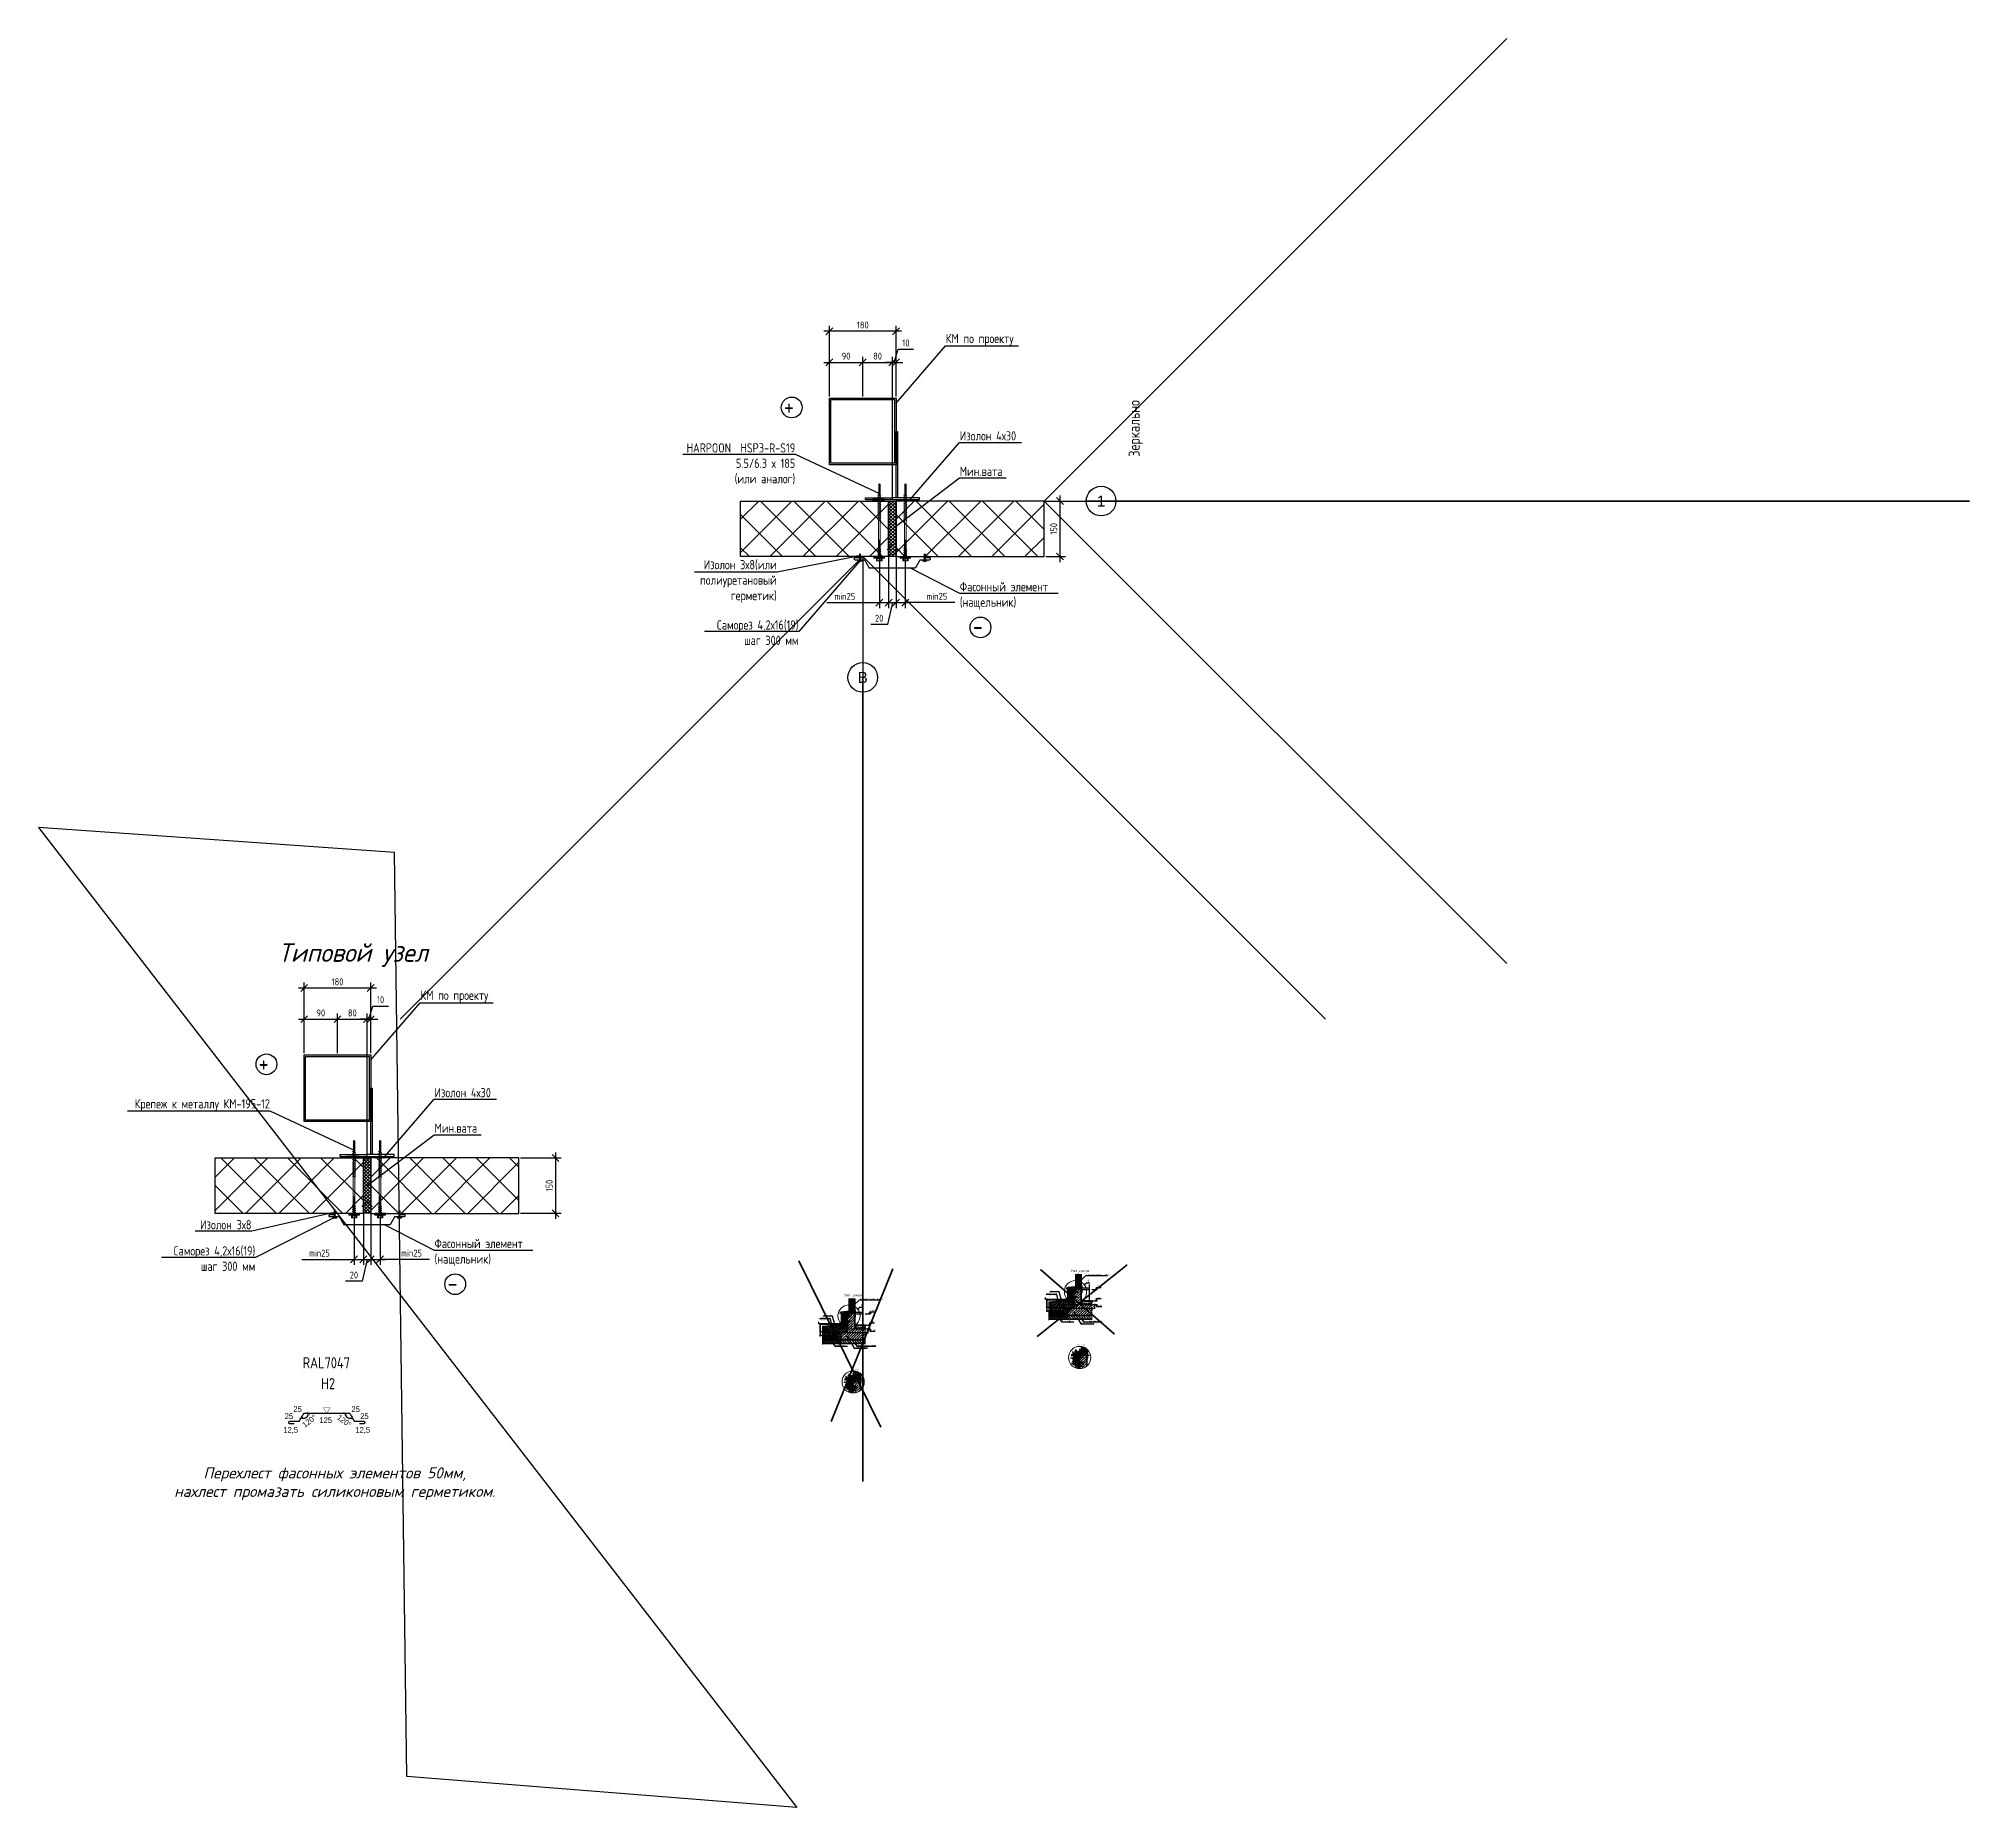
# Model space of a CAD drawing. Header units: millimetres. Extents: x -3689 to 2883575, y -702957 to -604547.
# Drawn here: x 2794610 to 2846777, y -702957 to -655152 of the extents above; entities that cross this region are included whole.
import ezdxf
from ezdxf import colors
from ezdxf.entities.mleader import LeaderData, LeaderLine
from ezdxf.enums import TextEntityAlignment as Align
from ezdxf.math import Vec2, Vec3

# ---------------------------------------------------------------- set-up
doc = ezdxf.new("R2010")
doc.units = ezdxf.units.MM
doc.set_wipeout_variables(frame=1)
doc.header["$PDMODE"] = 35
doc.linetypes.add('DASHED2', pattern=[0.375, 0.25, -0.125])
for name, color, linetype, lineweight in [('-Крепеж-', 7, 'Continuous', 20), ('_PP_Hatch', 9, 'Continuous', 9), ('_PP_Primary Line Continuous', 3, 'Continuous', 40), ('_Выноска', 7, 'Continuous', 15), ('K_Dim', 165, 'Continuous', 13), ('new_fill', 8, 'Continuous', 13), ('гидроветрозащита', 10, 'Continuous', 70), ('Гидроизоляция монолита', 30, 'DASHED2', 50), ('Саморезы', 7, 'Continuous', 13), ('Стены сечение', 7, 'Continuous', 40), ('Сэндвич-панель', 30, 'Continuous', 13), ('Уплотнительная лента', 6, 'Continuous', 25), ('Штрих Бетон неармированный', 7, 'Continuous', 15), ('Штрих Железобетон', 7, 'Continuous', 15), ('Штрих Мин. Вата', 40, 'Continuous', 15)]:
    doc.layers.add(name, color=color, linetype=linetype, lineweight=lineweight)
for name, color, linetype in [('S-METL', 14, 'Continuous'), ('S-WALL', 7, 'Continuous'), ('Прогон', 7, 'Continuous'), ('Размер', 101, 'Continuous'), ('Штриховка', 54, 'Continuous')]:
    doc.layers.add(name, color=color, linetype=linetype)
doc.layers.add('ФЭ', color=7, linetype='Continuous', lineweight=25, true_color=0xb8002e)
doc.styles.add('Engex_ISOCPEUR', font='isocpeur.ttf', dxfattribs={"oblique": 15})
doc.styles.add('GOST 2.304', font='CS_Gost2304.shx')
doc.styles.add('GOST-2.304_Type-B', font='GOST_Common.ttf')
doc.styles.add('GOST-2.304_Type-B_italic', font='GOST_Common Italic.ttf')
doc.styles.add('ISOCPEUR', font='isocpeur.ttf', dxfattribs={"width": 0.8, "height": 2.5})
doc.styles.add('ГОСТ 2.304', font='CS_Gost2304.shx')
doc.linetypes.add('зигзаг', pattern='A,0.00254,-5.08,[131,ltypeshp.shx,S=5.08,R=0,X=-5.08,Y=0],-10.16,[131,ltypeshp.shx,S=5.08,R=180,X=5.08,Y=0],-5.08', length=20.32254)
doc.dimstyles.new('ISO-25', dxfattribs={"dimtxt": 2.5, "dimasz": 2.5, "dimexe": 1.25, "dimexo": 0.625, "dimtad": 1, "dimtxsty": 'Standard', "dimcen": 2.5, "dimadec": 0, "dimazin": 0, "dimtfac": 1, "dimtmove": 0, "dimatfit": 3, "dimfxl": 1, "dimarcsym": 0})
doc.dimstyles.new('SPDS', dxfattribs={"dimscale": 100, "dimtxt": 2.5, "dimasz": 2.5, "dimexe": 1.25, "dimexo": 0.625, "dimtad": 1, "dimdec": 0, "dimrnd": 0.001, "dimtxsty": 'GOST 2.304', "dimblk": 'ARCHTICK', "dimblk1": 'ARCHTICK', "dimblk2": 'ARCHTICK', "dimcen": 2.5, "dimdle": 2, "dimadec": 0, "dimazin": 2, "dimtfac": 0.75, "dimtdec": 4, "dimtmove": 1, "dimatfit": 3, "dimfxl": 1, "dimtolj": 1, "dimarcsym": 0})
doc.dimstyles.new('СПДС', dxfattribs={"dimscale": 100, "dimtxt": 2.5, "dimasz": 2.5, "dimexe": 2, "dimexo": 0.625, "dimgap": 1, "dimtad": 1, "dimdec": 0, "dimtxsty": 'ГОСТ 2.304', "dimblk": 'OBLIQUE', "dimblk1": 'OBLIQUE', "dimblk2": 'OBLIQUE', "dimcen": 2.5, "dimdle": 2, "dimadec": 0, "dimazin": 2, "dimtfac": 0.75, "dimtdec": 4, "dimtmove": 1, "dimatfit": 3, "dimfxl": 1, "dimtfill": 1, "dimtolj": 1, "dimarcsym": 1})
pattern_1 = [(0, (2789971.068, -712260.213), (28.575, 16.497784), [19.05, -38.1]), (120, (2789971.068, -712260.213), (-28.575, 16.497784), [19.05, -38.1]), (60, (2789971.068, -712260.213), (6e-08, 32.995568), [-38.1, 19.05])]
pattern_2 = [(0, (2783849.205, -712918.921), (28.575, 16.497784), [19.05, -38.1]), (120, (2783849.205, -712918.921), (-28.575, 16.497784), [19.05, -38.1]), (60, (2783849.205, -712918.921), (6e-08, 32.995568), [-38.1, 19.05])]

# ---------------------------------------------------------------- blocks, each defined once
blk = doc.blocks.new('*U645')
at = {"ltscale": 5}
h = blk.add_hatch(dxfattribs=at)
h.set_pattern_fill('ANSI37', color=256, scale=0.5)
h.paths.add_polyline_path([(-4, 15), (0, 15), (0, -15), (-4, -15)])
blk.add_lwpolyline([(-4, 15), (0, 15), (0, -15), (-4, -15)], close=True, dxfattribs=at)
blk = doc.blocks.new('*U648')
at = {"layer": 'Сэндвич-панель', "ltscale": 5, "true_color": 0x2776bb}
h = blk.add_hatch(dxfattribs=at)
h.set_pattern_fill('ANSI37', color=152, scale=20)
h.set_pattern_definition([(45, (300, 129.76), (-44.901, 44.901), []), (135, (300, 129.76), (-44.901, -44.901), [])])
h.paths.add_polyline_path([(0, 0), (0, 149.8), (400, 149.8), (400, 0)])
at = {"layer": 'Сэндвич-панель', "color": 152, "lineweight": 30, "ltscale": 5, "true_color": 0x2776bb}
blk.add_lwpolyline([(0, 0), (0, 149.8), (400, 149.8), (400, 0)], close=True, dxfattribs=at)
blk = doc.blocks.new('*U649')
at = {"ltscale": 5}
h = blk.add_hatch(dxfattribs=at)
h.set_pattern_fill('ANSI37', color=256, scale=2)
h.set_pattern_definition([(45, (49.762, 0), (-4.49013, 4.49013), []), (135, (49.762, 0), (-4.49013, -4.49013), [])])
h.paths.add_polyline_path([(0, 0), (0, 20), (149.8, 20), (149.8, 0)])
blk.add_lwpolyline([(0, 0), (0, 20), (149.8, 20), (149.8, 0)], close=True, dxfattribs=at)
blk = doc.blocks.new('_Oblique')
at = {"color": 0, "linetype": 'ByBlock', "lineweight": -2}
blk.add_line((-0.5, -0.5), (0.5, 0.5), dxfattribs=at)
blk = doc.blocks.new('*D662')
at = {"layer": 'Defpoints', "color": 0, "ltscale": 75, "transparency": 16777216}
for p in [(2807585, -685404), (2807585, -686901), (2808575, -686901)]:
    blk.add_point(p, dxfattribs=at)
at = {"layer": 'Размер', "color": 0, "lineweight": -2, "ltscale": 75, "transparency": 16777216}
for p, q in [((2807631, -685404), (2808725, -685404)), ((2808575, -685254), (2808575, -687051)), ((2807631, -686901), (2808725, -686901))]:
    blk.add_line(p, q, dxfattribs=at)
at = {"layer": 'Размер', "color": 0, "lineweight": -2, "ltscale": 75, "transparency": 16777216, "xscale": 187.5, "yscale": 187.5, "zscale": 187.5}
for p, rotation in [((2808575, -685404), 90), ((2808575, -686901), 270)]:
    blk.add_blockref('_Oblique', p, dxfattribs=dict(at, rotation=rotation))
at = {"layer": 'Размер', "color": 0, "ltscale": 75, "transparency": 16777216, "insert": (2808406, -686152), "char_height": 187.5, "attachment_point": 5, "rotation": 90, "style": 'ГОСТ 2.304', "bg_fill": 3, "box_fill_scale": 1.1, "bg_fill_color": 256, "bg_fill_true_color": 13158600, "bg_fill_transparency": 0}
blk.add_mtext('\\A1;150', dxfattribs=at)
blk = doc.blocks.new('*D668')
at = {"layer": 'Defpoints', "color": 0, "ltscale": 75, "transparency": 16777216}
for p in [(2803385, -686404), (2803585, -686404), (2803585, -688146)]:
    blk.add_point(p, dxfattribs=at)
at = {"layer": 'Размер', "color": 0, "lineweight": -2, "ltscale": 75, "transparency": 16777216}
for p, q in [((2803385, -686451), (2803385, -688296)), ((2803585, -686451), (2803585, -688296)), ((2803235, -688146), (2803735, -688146)), ((2803485, -688146), (2803355, -688738)), ((2803355, -688738), (2802902, -688738))]:
    blk.add_line(p, q, dxfattribs=at)
at = {"layer": 'Размер', "color": 0, "ltscale": 75, "transparency": 16777216, "insert": (2803129, -688570), "char_height": 187.5, "attachment_point": 5, "style": 'ГОСТ 2.304', "bg_fill": 3, "box_fill_scale": 1.1, "bg_fill_color": 256, "bg_fill_true_color": 13158600, "bg_fill_transparency": 0}
blk.add_mtext('\\A1;20', dxfattribs=at)
at = {"layer": 'Размер', "color": 0, "lineweight": -2, "ltscale": 75, "transparency": 16777216, "xscale": 187.5, "yscale": 187.5, "zscale": 187.5, "rotation": 180}
blk.add_blockref('_Oblique', (2803385, -688146), dxfattribs=at)
at = {"layer": 'Размер', "color": 0, "lineweight": -2, "ltscale": 75, "transparency": 16777216, "xscale": 187.5, "yscale": 187.5, "zscale": 187.5}
blk.add_blockref('_Oblique', (2803585, -688146), dxfattribs=at)
blk = doc.blocks.new('Уплотнитель 3х8')
at = {"ltscale": 5}
h = blk.add_hatch(dxfattribs=at)
h.set_pattern_fill('ANSI37', color=256, scale=0.5)
h.paths.add_polyline_path([(-3, 4), (0, 4), (0, -4), (-3, -4)])
blk.add_lwpolyline([(-3, 4), (0, 4), (0, -4), (-3, -4)], close=True, dxfattribs=at)
blk = doc.blocks.new('*D663')
at = {"layer": 'Defpoints', "color": 0, "ltscale": 75, "transparency": 16777216}
for p in [(2801785, -680813), (2801785, -682622), (2803585, -682622)]:
    blk.add_point(p, dxfattribs=at)
at = {"layer": 'Размер', "color": 0, "lineweight": -2, "ltscale": 75, "transparency": 16777216}
for p, q in [((2801785, -682575), (2801785, -680663)), ((2803585, -682575), (2803585, -680663)), ((2803735, -680813), (2801635, -680813))]:
    blk.add_line(p, q, dxfattribs=at)
at = {"layer": 'Размер', "color": 0, "lineweight": -2, "ltscale": 75, "transparency": 16777216, "xscale": 187.5, "yscale": 187.5, "zscale": 187.5, "rotation": 180}
blk.add_blockref('_Oblique', (2801785, -680813), dxfattribs=at)
at = {"layer": 'Размер', "color": 0, "lineweight": -2, "ltscale": 75, "transparency": 16777216, "xscale": 187.5, "yscale": 187.5, "zscale": 187.5}
blk.add_blockref('_Oblique', (2803585, -680813), dxfattribs=at)
at = {"layer": 'Размер', "color": 0, "ltscale": 75, "transparency": 16777216, "insert": (2802685, -680645), "char_height": 187.5, "attachment_point": 5, "style": 'ГОСТ 2.304', "bg_fill": 3, "box_fill_scale": 1.1, "bg_fill_color": 256, "bg_fill_true_color": 13158600, "bg_fill_transparency": 0}
blk.add_mtext('\\A1;180', dxfattribs=at)
blk = doc.blocks.new('*D664')
at = {"layer": 'Defpoints', "color": 0, "ltscale": 75, "transparency": 16777216}
for p in [(2802685, -681654), (2801785, -682622), (2802685, -682622)]:
    blk.add_point(p, dxfattribs=at)
at = {"layer": 'Размер', "color": 0, "lineweight": -2, "ltscale": 75, "transparency": 16777216}
for p, q in [((2801635, -681654), (2802835, -681654)), ((2801785, -682575), (2801785, -681504)), ((2802685, -682575), (2802685, -681504))]:
    blk.add_line(p, q, dxfattribs=at)
at = {"layer": 'Размер', "color": 0, "lineweight": -2, "ltscale": 75, "transparency": 16777216, "xscale": 187.5, "yscale": 187.5, "zscale": 187.5, "rotation": 180}
blk.add_blockref('_Oblique', (2801785, -681654), dxfattribs=at)
at = {"layer": 'Размер', "color": 0, "lineweight": -2, "ltscale": 75, "transparency": 16777216, "xscale": 187.5, "yscale": 187.5, "zscale": 187.5}
blk.add_blockref('_Oblique', (2802685, -681654), dxfattribs=at)
at = {"layer": 'Размер', "color": 0, "ltscale": 75, "transparency": 16777216, "insert": (2802235, -681485), "char_height": 187.5, "attachment_point": 5, "style": 'ГОСТ 2.304', "bg_fill": 3, "box_fill_scale": 1.1, "bg_fill_color": 256, "bg_fill_true_color": 13158600, "bg_fill_transparency": 0}
blk.add_mtext('\\A1;90', dxfattribs=at)
blk = doc.blocks.new('*D665')
at = {"layer": 'Defpoints', "color": 0, "ltscale": 75, "transparency": 16777216}
for p in [(2803485, -681654), (2802685, -682622), (2803485, -682622)]:
    blk.add_point(p, dxfattribs=at)
at = {"layer": 'Размер', "color": 0, "lineweight": -2, "ltscale": 75, "transparency": 16777216}
for p, q in [((2802535, -681654), (2803635, -681654)), ((2802685, -682575), (2802685, -681504)), ((2803485, -682575), (2803485, -681504))]:
    blk.add_line(p, q, dxfattribs=at)
at = {"layer": 'Размер', "color": 0, "lineweight": -2, "ltscale": 75, "transparency": 16777216, "xscale": 187.5, "yscale": 187.5, "zscale": 187.5, "rotation": 180}
blk.add_blockref('_Oblique', (2802685, -681654), dxfattribs=at)
at = {"layer": 'Размер', "color": 0, "lineweight": -2, "ltscale": 75, "transparency": 16777216, "xscale": 187.5, "yscale": 187.5, "zscale": 187.5}
blk.add_blockref('_Oblique', (2803485, -681654), dxfattribs=at)
at = {"layer": 'Размер', "color": 0, "ltscale": 75, "transparency": 16777216, "insert": (2803085, -681485), "char_height": 187.5, "attachment_point": 5, "style": 'ГОСТ 2.304', "bg_fill": 3, "box_fill_scale": 1.1, "bg_fill_color": 256, "bg_fill_true_color": 13158600, "bg_fill_transparency": 0}
blk.add_mtext('\\A1;80', dxfattribs=at)
blk = doc.blocks.new('*D666')
at = {"layer": 'Defpoints', "color": 0, "ltscale": 75, "transparency": 16777216}
for p in [(2803585, -681654), (2803585, -682622), (2803485, -685404)]:
    blk.add_point(p, dxfattribs=at)
at = {"layer": 'Размер', "color": 0, "lineweight": -2, "ltscale": 75, "transparency": 16777216}
for p, q in [((2803535, -681654), (2803641, -681298)), ((2803641, -681298), (2804059, -681298)), ((2803485, -681654), (2803297, -681654)), ((2803485, -685357), (2803485, -681504)), ((2803485, -681654), (2803585, -681654)), ((2803485, -681654), (2803585, -681654)), ((2803585, -682575), (2803585, -681504)), ((2803585, -681654), (2803772, -681654))]:
    blk.add_line(p, q, dxfattribs=at)
at = {"layer": 'Размер', "color": 0, "lineweight": -2, "ltscale": 75, "transparency": 16777216, "xscale": 187.5, "yscale": 187.5, "zscale": 187.5}
blk.add_blockref('_Oblique', (2803485, -681654), dxfattribs=at)
at = {"layer": 'Размер', "color": 0, "lineweight": -2, "ltscale": 75, "transparency": 16777216, "xscale": 187.5, "yscale": 187.5, "zscale": 187.5, "rotation": 180}
blk.add_blockref('_Oblique', (2803585, -681654), dxfattribs=at)
at = {"layer": 'Размер', "color": 0, "ltscale": 75, "transparency": 16777216, "insert": (2803850, -681129), "char_height": 187.5, "attachment_point": 5, "style": 'ГОСТ 2.304', "bg_fill": 3, "box_fill_scale": 1.1, "bg_fill_color": 256, "bg_fill_true_color": 13158600, "bg_fill_transparency": 0}
blk.add_mtext('\\A1;10', dxfattribs=at)
blk = doc.blocks.new('_ARCHTICK')
at = {"color": 0, "linetype": 'ByBlock', "const_width": 0.15}
blk.add_lwpolyline([(-0.5, -0.5), (0.5, 0.5)], dxfattribs=at)
blk = doc.blocks.new('*D669')
at = {"color": 0, "lineweight": -2, "transparency": 16777216}
blk.add_arc((2801771, -692310), 131, 240, 0, dxfattribs=at)
at = {"layer": 'Defpoints', "color": 0, "transparency": 16777216}
for p in [(2801646, -692527), (2801771, -692310), (2801771, -692310), (2801794, -692439), (2803021, -692310)]:
    blk.add_point(p, dxfattribs=at)
at = {"color": 0, "lineweight": -2, "transparency": 16777216, "xscale": 75, "yscale": 75, "zscale": 75}
for p, rotation in [((2801706, -692424), 149.9999999999094), ((2801902, -692310), 90.0000000000172)]:
    blk.add_blockref('_ARCHTICK', p, dxfattribs=dict(at, rotation=rotation))
at = {"color": 0, "lineweight": 15, "transparency": 16777216, "insert": (2801925, -692515), "char_height": 150, "attachment_point": 5, "rotation": 37.002}
blk.add_mtext('120°', dxfattribs=at)
blk = doc.blocks.new('*D667')
at = {"color": 0, "lineweight": -2, "transparency": 16777216}
blk.add_arc((2803021, -692310), 131, 180, 300, dxfattribs=at)
at = {"layer": 'Defpoints', "color": 0, "transparency": 16777216}
for p in [(2801521, -692310), (2802999, -692439), (2803021, -692310), (2803021, -692310), (2803146, -692527)]:
    blk.add_point(p, dxfattribs=at)
at = {"color": 0, "lineweight": -2, "transparency": 16777216, "xscale": 75, "yscale": 75, "zscale": 75}
for p, rotation in [((2802890, -692310), 90.00000000000288), ((2803087, -692424), 29.99999999996281)]:
    blk.add_blockref('_ARCHTICK', p, dxfattribs=dict(at, rotation=rotation))
at = {"color": 0, "lineweight": 15, "transparency": 16777216, "insert": (2802867, -692515), "char_height": 150, "attachment_point": 5, "rotation": 322.998}
blk.add_mtext('120°', dxfattribs=at)
blk = doc.blocks.new('*D670')
at = {"layer": 'Defpoints', "color": 0, "ltscale": 75, "transparency": 16777216}
for p in [(2803585, -686404), (2803835, -686404), (2803835, -688146)]:
    blk.add_point(p, dxfattribs=at)
at = {"layer": 'Размер', "color": 0, "lineweight": -2, "ltscale": 75, "transparency": 16777216}
for p, q in [((2803585, -686451), (2803585, -688296)), ((2803835, -686451), (2803835, -688296)), ((2803435, -688146), (2803985, -688146)), ((2805169, -688146), (2803835, -688146))]:
    blk.add_line(p, q, dxfattribs=at)
at = {"layer": 'Размер', "color": 0, "lineweight": -2, "ltscale": 75, "transparency": 16777216, "xscale": 187.5, "yscale": 187.5, "zscale": 187.5, "rotation": 180}
blk.add_blockref('_Oblique', (2803585, -688146), dxfattribs=at)
at = {"layer": 'Размер', "color": 0, "lineweight": -2, "ltscale": 75, "transparency": 16777216, "xscale": 187.5, "yscale": 187.5, "zscale": 187.5}
blk.add_blockref('_Oblique', (2803835, -688146), dxfattribs=at)
at = {"layer": 'Размер', "color": 0, "ltscale": 75, "transparency": 16777216, "insert": (2804688, -687977), "char_height": 187.5, "attachment_point": 5, "style": 'ГОСТ 2.304', "bg_fill": 3, "box_fill_scale": 1.1, "bg_fill_color": 256, "bg_fill_true_color": 13158600, "bg_fill_transparency": 0}
blk.add_mtext('\\A1;min25', dxfattribs=at)
blk = doc.blocks.new('*D671')
at = {"layer": 'Defpoints', "color": 0, "ltscale": 75, "transparency": 16777216}
for p in [(2803135, -686404), (2803385, -686404), (2803385, -688146)]:
    blk.add_point(p, dxfattribs=at)
at = {"layer": 'Размер', "color": 0, "lineweight": -2, "ltscale": 75, "transparency": 16777216}
for p, q in [((2803135, -686451), (2803135, -688296)), ((2803385, -686451), (2803385, -688296)), ((2801719, -688146), (2803135, -688146)), ((2802985, -688146), (2803535, -688146))]:
    blk.add_line(p, q, dxfattribs=at)
at = {"layer": 'Размер', "color": 0, "lineweight": -2, "ltscale": 75, "transparency": 16777216, "xscale": 187.5, "yscale": 187.5, "zscale": 187.5, "rotation": 180}
blk.add_blockref('_Oblique', (2803135, -688146), dxfattribs=at)
at = {"layer": 'Размер', "color": 0, "lineweight": -2, "ltscale": 75, "transparency": 16777216, "xscale": 187.5, "yscale": 187.5, "zscale": 187.5}
blk.add_blockref('_Oblique', (2803385, -688146), dxfattribs=at)
at = {"layer": 'Размер', "color": 0, "ltscale": 75, "transparency": 16777216, "insert": (2802200, -687977), "char_height": 187.5, "attachment_point": 5, "style": 'ГОСТ 2.304', "bg_fill": 3, "box_fill_scale": 1.1, "bg_fill_color": 256, "bg_fill_true_color": 13158600, "bg_fill_transparency": 0}
blk.add_mtext('\\A1;min25', dxfattribs=at)
blk = doc.blocks.new('*U641')
at = {"color": 0, "linetype": 'ByBlock', "lineweight": -2}
for p, q in [((-1.6, -1), (-2.1, -1.3)), ((-1.1, -1), (-2.1, -1.3)), ((-1.6, -1.6), (-2.1, -1.3)), ((2.1, -1.5), (-2.1, -2.7)), ((-1.6, -2.4), (-2.1, -2.7)), ((-1.6, -3), (-2.1, -2.7)), ((2.1, -2.9), (-2.1, -4.1)), ((-1.6, -3.8), (-2.1, -4.1)), ((-1.6, -4.4), (-2.1, -4.1)), ((2.1, -4.3), (-2.1, -5.5)), ((-1.6, -5.2), (-2.1, -5.5)), ((-1.6, -5.8), (-2.1, -5.5)), ((2.1, -5.7), (-2.1, -6.9)), ((-1.6, -6.6), (-2.1, -6.9)), ((-1.6, -7.2), (-2.1, -6.9)), ((2.1, -7.1), (-2.1, -8.3)), ((-1.6, -8), (-2.1, -8.3)), ((-1.6, -8.6), (-2.1, -8.3)), ((2.1, -8.5), (-2.1, -9.7)), ((-1.6, -9.4), (-2.1, -9.7)), ((-1.6, -10), (-2.1, -9.7)), ((2.1, -9.9), (-2.1, -11.1)), ((-1.6, -10.8), (-2.1, -11.1)), ((-1.6, -11.4), (-2.1, -11.1)), ((2.1, -11.3), (-2.1, -12.5)), ((-1.6, -12.2), (-2.1, -12.5)), ((-1.6, -12.8), (-2.1, -12.5)), ((2.1, -12.7), (-2.1, -13.9)), ((-1.6, -13.6), (-2.1, -13.9)), ((-1.6, -14.2), (-2.1, -13.9)), ((0, -1), (-1.6, -1.6)), ((-1.6, -1), (0, -1)), ((1.6, -1.2), (-1.6, -2.4)), ((1.6, -1.8), (-1.6, -3)), ((1.6, -2.6), (-1.6, -3.8)), ((1.6, -3.2), (-1.6, -4.4)), ((1.6, -4), (-1.6, -5.2)), ((1.6, -4.6), (-1.6, -5.8)), ((1.6, -5.4), (-1.6, -6.6)), ((1.6, -6), (-1.6, -7.2)), ((1.6, -6.8), (-1.6, -8)), ((1.6, -7.4), (-1.6, -8.6)), ((1.6, -8.2), (-1.6, -9.4)), ((1.6, -8.8), (-1.6, -10)), ((1.6, -9.6), (-1.6, -10.8)), ((1.6, -10.2), (-1.6, -11.4)), ((1.6, -11), (-1.6, -12.2)), ((1.6, -11.6), (-1.6, -12.8)), ((1.6, -12.4), (-1.6, -13.6)), ((1.6, -13), (-1.6, -14.2)), ((-0.4, -17), (1.6, -14)), ((0, -19), (-0.4, -17)), ((1.6, -1.2), (2.1, -1.5)), ((1.6, -1.8), (2.1, -1.5)), ((1.6, -2.6), (2.1, -2.9)), ((1.6, -3.2), (2.1, -2.9)), ((1.6, -4), (2.1, -4.3)), ((1.6, -4.6), (2.1, -4.3)), ((1.6, -5.4), (2.1, -5.7)), ((1.6, -6), (2.1, -5.7)), ((1.6, -6.8), (2.1, -7.1)), ((1.6, -7.4), (2.1, -7.1)), ((1.6, -8.2), (2.1, -8.5)), ((1.6, -8.8), (2.1, -8.5)), ((1.6, -9.6), (2.1, -9.9)), ((1.6, -10.2), (2.1, -9.9)), ((1.6, -11), (2.1, -11.3)), ((1.6, -11.6), (2.1, -11.3)), ((1.6, -12.4), (2.1, -12.7)), ((1.6, -13), (2.1, -12.7))]:
    blk.add_line(p, q, dxfattribs=at)
blk.add_lwpolyline([(4.7, 1.5, -1), (4.7, 0), (-4.8, 0, -1), (-4.8, 1.5)], format="xyb", close=True, dxfattribs=at)
blk.add_lwpolyline([(1.6, -1.2), (1.6, -1, -0.414214), (2.6, 0)], format="xyb", dxfattribs=at)
for points in [[(-1.6, -2.4), (-1.6, -1.6)], [(-1.6, -3.8), (-1.6, -3)], [(-1.6, -5.2), (-1.6, -4.4)], [(-1.6, -6.6), (-1.6, -5.8)], [(-1.6, -8), (-1.6, -7.2)], [(-1.6, -9.4), (-1.6, -8.6)], [(-1.6, -10.8), (-1.6, -10)], [(-1.6, -12.2), (-1.6, -11.4)], [(-1.6, -13.6), (-1.6, -12.8)], [(-1.6, -14.2), (-1.6, -17.9), (0, -19), (1.6, -17.9), (1.6, -13)], [(1.6, -2.6), (1.6, -1.8)], [(1.6, -4), (1.6, -3.2)], [(1.6, -5.4), (1.6, -4.6)], [(1.6, -6.8), (1.6, -6)], [(1.6, -8.2), (1.6, -7.4)], [(1.6, -9.6), (1.6, -8.8)], [(1.6, -11), (1.6, -10.2)], [(1.6, -12.4), (1.6, -11.6)]]:
    blk.add_lwpolyline(points, dxfattribs=at)
for centre, radius, start, end in [((0, -4.1), 6.62, 58.1092, 121.8908), ((-2.6, -1), 1, 0, 90), ((0.9, -20.1), 3.3, 111.6456, 138.3544)]:
    blk.add_arc(centre, radius, start, end, dxfattribs=at)
blk = doc.blocks.new('саморез4')
at = {"layer": 'new_fill'}
blk.add_hatch(color=254, dxfattribs=at).paths.add_polyline_path([(-2.4, -9.4), (0, -9.4), (0, 9.8), (-2.4, 9.8)])
at = {"layer": 'Саморезы', "ltscale": 150}
for p, q in [((-7.9, 5), (-3.1, 5)), ((-7.9, -5), (-7.9, 5)), ((-5.9, 3.1), (-3.1, 3.1)), ((-3.8, -5), (-3.8, 5)), ((0, 9.8), (-3.1, 9.8)), ((-3.1, -9.4), (-3.1, 9.8)), ((-2.4, -9.4), (-2.4, 9.8)), ((0, -9.4), (0, 9.8)), ((64.9, 1.5), (0, 1.5)), ((1.3, -2.2), (3.4, 2.7)), ((1.9, -2.2), (4, 2.7)), ((3.7, 2.9), (3.4, 2.7)), ((3.7, 2.9), (4, 2.7)), ((4.9, -2.2), (7, 2.7)), ((5.5, -2.2), (7.6, 2.7)), ((7.3, 2.9), (7, 2.7)), ((7.3, 2.9), (7.6, 2.7)), ((8.6, -2.2), (10.7, 2.7)), ((9.2, -2.2), (11.3, 2.7)), ((11, 2.9), (10.7, 2.7)), ((11, 2.9), (11.3, 2.7)), ((12.2, -2.2), (14.3, 2.7)), ((12.8, -2.2), (14.9, 2.7)), ((14.6, 2.9), (14.3, 2.7)), ((14.6, 2.9), (14.9, 2.7)), ((64.9, -2.2), (67, 2.7)), ((65.6, -2.2), (67.7, 2.7)), ((67.3, 2.9), (67, 2.7)), ((130, 1.3), (67.1, 1.3)), ((67.3, 2.9), (67.7, 2.7)), ((68.6, -2.2), (70.7, 2.7)), ((69.2, -2.2), (71.3, 2.7)), ((71, 2.9), (70.7, 2.7)), ((71, 2.9), (71.3, 2.7)), ((72.2, -2.2), (74.3, 2.7)), ((72.8, -2.2), (74.9, 2.7)), ((74.6, 2.9), (74.3, 2.7)), ((74.6, 2.9), (74.9, 2.7)), ((75.8, -2.2), (77.9, 2.7)), ((76.4, -2.2), (78.5, 2.7)), ((78.2, 2.9), (77.9, 2.7)), ((78.2, 2.9), (78.5, 2.7)), ((79.5, -2.2), (81.5, 2.7)), ((80.1, -2.2), (82.2, 2.7)), ((81.9, 2.9), (81.5, 2.7)), ((81.9, 2.9), (82.2, 2.7)), ((83.1, -2.2), (85.2, 2.7)), ((83.7, -2.2), (85.8, 2.7)), ((85.5, 2.9), (85.2, 2.7)), ((85.5, 2.9), (85.8, 2.7)), ((86.7, -2.2), (88.8, 2.7)), ((87.3, -2.2), (89.4, 2.7)), ((89.1, 2.9), (88.8, 2.7)), ((89.1, 2.9), (89.4, 2.7)), ((90.3, -2.2), (92.4, 2.7)), ((90.9, -2.2), (93, 2.7)), ((92.7, 2.9), (92.4, 2.7)), ((92.7, 2.9), (93, 2.7)), ((94, -2.2), (96.1, 2.7)), ((94.6, -2.2), (96.7, 2.7)), ((96.4, 2.9), (96.1, 2.7)), ((96.4, 2.9), (96.7, 2.7)), ((97.6, -2.2), (99.7, 2.7)), ((98.2, -2.2), (100.3, 2.7)), ((100, 2.9), (99.7, 2.7)), ((100, 2.9), (100.3, 2.7)), ((101.2, -2.2), (103.3, 2.7)), ((101.8, -2.2), (103.9, 2.7)), ((103.6, 2.9), (103.3, 2.7)), ((103.6, 2.9), (103.9, 2.7)), ((104.8, -2.2), (106.9, 2.7)), ((105.5, -2.2), (107.6, 2.7)), ((107.2, 2.9), (106.9, 2.7)), ((107.2, 2.9), (107.6, 2.7)), ((108.5, -2.2), (110.6, 2.7)), ((109.1, -2.2), (111.2, 2.7)), ((110.9, 2.9), (110.6, 2.7)), ((110.9, 2.9), (111.2, 2.7)), ((130, 1.3), (131.2, 0)), ((-7.9, -5), (-3.1, -5)), ((-5.9, -3.1), (-3.1, -3.1)), ((0, -9.4), (-3.1, -9.4)), ((64.9, -1.5), (0, -1.5)), ((64.9, -1.5), (0, -1.5)), ((1.6, -2.4), (1.3, -2.2)), ((1.6, -2.4), (1.9, -2.2)), ((5.2, -2.4), (4.9, -2.2)), ((5.2, -2.4), (5.5, -2.2)), ((8.9, -2.4), (8.6, -2.2)), ((8.9, -2.4), (9.2, -2.2)), ((12.5, -2.4), (12.2, -2.2)), ((12.5, -2.4), (12.8, -2.2)), ((65.3, -2.4), (64.9, -2.2)), ((65.3, -2.4), (65.6, -2.2)), ((130, -1.3), (67.1, -1.3)), ((68.9, -2.4), (68.6, -2.2)), ((68.9, -2.4), (69.2, -2.2)), ((72.5, -2.4), (72.2, -2.2)), ((72.5, -2.4), (72.8, -2.2)), ((76.1, -2.4), (75.8, -2.2)), ((76.1, -2.4), (76.4, -2.2)), ((79.8, -2.4), (79.5, -2.2)), ((79.8, -2.4), (80.1, -2.2)), ((83.4, -2.4), (83.1, -2.2)), ((83.4, -2.4), (83.7, -2.2)), ((87, -2.4), (86.7, -2.2)), ((87, -2.4), (87.3, -2.2)), ((90.6, -2.4), (90.3, -2.2)), ((90.6, -2.4), (90.9, -2.2)), ((94.3, -2.4), (94, -2.2)), ((94.3, -2.4), (94.6, -2.2)), ((97.9, -2.4), (97.6, -2.2)), ((97.9, -2.4), (98.2, -2.2)), ((101.5, -2.4), (101.2, -2.2)), ((101.5, -2.4), (101.8, -2.2)), ((105.1, -2.4), (104.8, -2.2)), ((105.1, -2.4), (105.5, -2.2)), ((108.8, -2.4), (108.5, -2.2)), ((108.8, -2.4), (109.1, -2.2)), ((130, -1.3), (131.2, 0))]:
    blk.add_line(p, q, dxfattribs=at)
at = {"layer": 'Саморезы'}
for p, q in [((67.1, 1.3), (64.9, 1.5)), ((67.1, -1.3), (64.9, -1.5))]:
    blk.add_line(p, q, dxfattribs=at)
at = {"layer": 'Саморезы', "ltscale": 150}
for centre, radius, start, end in [((-5.9, 5.1), 2, 182.373, 269.9653), ((-5.9, 1.1), 2, 90.0347, 177.627), ((80.3, 1057.7), 1058.9, 271.592, 272.7554), ((-5.9, -1.1), 2, 182.373, 269.9653), ((-5.9, -5.1), 2, 90.0347, 177.627)]:
    blk.add_arc(centre, radius, start, end, dxfattribs=at)
blk = doc.blocks.new('_None')
blk = doc.blocks.new('*U780')
at = {"color": 7}
for points in [[(-61, -11), (-50, 0)], [(-50, 0), (100, 0)], [(111, -11), (100, 0)], [(-81, -12), (-91, -12), (-91, -11), (-61, -11)], [(131, -12), (141, -12), (141, -11), (111, -11)]]:
    blk.add_lwpolyline(points, dxfattribs=at)
blk = doc.blocks.new('шуруп 4х40')
at = {"color": 0}
for p, q in [((-3, -3), (-3, 3)), ((-1, 5), (0, 5)), ((0, -5), (0, 5)), ((1, -2), (0, 2)), ((1, -2), (0, 2)), ((2, 2), (0, 2)), ((0, 2), (0, 2)), ((0, 2), (0, 2)), ((1, -2), (0, 1)), ((3, -2), (2, 2)), ((2, 2), (3, 2)), ((4, -2), (3, 2)), ((4, -2), (3, 2)), ((3, 2), (5, 2)), ((3, 2), (3, 2)), ((6, -2), (5, 2)), ((6, -2), (5, 2)), ((6, -2), (5, 2)), ((5, 2), (7, 2)), ((5, 2), (5, 2)), ((5, 2), (5, 2)), ((8, -2), (7, 2)), ((8, -2), (7, 2)), ((7, 2), (7, 2)), ((7, 2), (8, 2)), ((9, -2), (8, 2)), ((10, 2), (8, 2)), ((11, -2), (10, 2)), ((11, -2), (10, 2)), ((10, -2), (10, 2)), ((12, 2), (10, 2)), ((10, 2), (10, 2)), ((10, 2), (10, 2)), ((13, -2), (12, 2)), ((13, -2), (12, 2)), ((12, 2), (13, 2)), ((12, 2), (12, 2)), ((13, -2), (13, 2)), ((13, 2), (14, 2)), ((15, -2), (14, 2)), ((14, 2), (15, 2)), ((16, -2), (15, 2)), ((16, -2), (15, 2)), ((15, 2), (17, 2)), ((15, 2), (15, 2)), ((18, -2), (17, 2)), ((18, -2), (17, 2)), ((18, -2), (17, 2)), ((19, 2), (17, 2)), ((17, 2), (17, 2)), ((17, 2), (17, 2)), ((20, -2), (19, 2)), ((20, -2), (19, 2)), ((19, 2), (20, 2)), ((19, 2), (19, 2)), ((21, -2), (20, 2)), ((22, 2), (20, 2)), ((23, -2), (22, 2)), ((23, -2), (22, 2)), ((23, -2), (22, 2)), ((24, 2), (22, 2)), ((22, 2), (22, 2)), ((22, 2), (22, 2)), ((25, -2), (24, 2)), ((25, -2), (24, 2)), ((24, 2), (25, 2)), ((24, 2), (24, 2)), ((26, -2), (25, 2)), ((26, 2), (25, 2)), ((27, -2), (26, 2)), ((26, 2), (27, 2)), ((28, -2), (27, 2)), ((28, -2), (27, 2)), ((29, 2), (27, 2)), ((27, 2), (27, 2)), ((30, -2), (29, 2)), ((30, -2), (29, 2)), ((30, -2), (29, 2)), ((29, 2), (31, 2)), ((29, 2), (29, 2)), ((29, 2), (29, 2)), ((32, -2), (31, 2)), ((31, 2), (32, 2)), ((33, -2), (32, 2)), ((33, -2), (32, 2)), ((32, 2), (34, 2)), ((32, 2), (32, 2)), ((35, -2), (34, 2)), ((35, -2), (34, 2)), ((35, -2), (34, 2)), ((34, 2), (34, 2)), ((34, 2), (34, 2)), ((34, 2), (36, 2)), ((37, -1), (36, 2)), ((36, 2), (36, 2)), ((37, 2), (36, 2)), ((37, -1), (37, 2)), ((37, 1), (37, 2)), ((37, -1), (37, 1)), ((40, 0), (37, 1)), ((37, -1), (40, 0)), ((-1, -5), (0, -5)), ((0, -2), (1, -2)), ((1, -2), (3, -2)), ((1, -2), (1, -2)), ((1, -2), (1, -2)), ((3, -2), (4, -2)), ((4, -2), (6, -2)), ((4, -2), (4, -2)), ((6, -2), (6, -2)), ((6, -2), (6, -2)), ((6, -2), (8, -2)), ((8, -2), (8, -2)), ((9, -2), (8, -2)), ((9, -2), (10, -2)), ((10, -2), (11, -2)), ((11, -2), (13, -2)), ((11, -2), (11, -2)), ((13, -2), (15, -2)), ((13, -2), (13, -2)), ((13, -2), (13, -2)), ((15, -2), (16, -2)), ((16, -2), (16, -2)), ((16, -2), (18, -2)), ((18, -2), (18, -2)), ((18, -2), (18, -2)), ((18, -2), (20, -2)), ((21, -2), (20, -2)), ((20, -2), (20, -2)), ((21, -2), (23, -2)), ((23, -2), (23, -2)), ((23, -2), (23, -2)), ((23, -2), (25, -2)), ((26, -2), (25, -2)), ((25, -2), (25, -2)), ((26, -2), (27, -2)), ((27, -2), (28, -2)), ((28, -2), (30, -2)), ((28, -2), (28, -2)), ((30, -2), (30, -2)), ((30, -2), (30, -2)), ((30, -2), (32, -2)), ((32, -2), (33, -2)), ((33, -2), (33, -2)), ((33, -2), (35, -2)), ((35, -2), (35, -2)), ((35, -2), (35, -2)), ((35, -2), (36, -2)), ((36, -2), (37, -1)), ((37, -1), (37, -1)), ((37, -1), (37, -1))]:
    blk.add_line(p, q, dxfattribs=at)
for centre, start, end in [((2, 1), 122.32345, 155.86419), ((2, -1), 204.13581, 237.67655)]:
    blk.add_arc(centre, 5.56, start, end, dxfattribs=at)
blk = doc.blocks.new('дюбель 6х40')
for p, q in [((0, 3), (12, 3)), ((0, -3), (0, 3)), ((21, 3), (12, 5)), ((12, 4), (12, 5)), ((21, 2), (12, 4)), ((12, 3), (12, 2)), ((12, 2), (21, 2)), ((12, 0), (40, 0)), ((12, 0), (12, 0)), ((21, 3), (39, 3)), ((24, 1), (24, 3)), ((24, 1), (28, 1)), ((28, 1), (28, 3)), ((30, 1), (30, 3)), ((30, 1), (34, 1)), ((34, 1), (34, 3)), ((39, 3), (39, 0)), ((40, 2), (39, 3)), ((40, 2), (40, 0)), ((12, -3), (0, -3)), ((12, 0), (40, 0)), ((21, -2), (12, -4)), ((12, -2), (21, -2)), ((12, -3), (12, -2)), ((21, -3), (12, -5)), ((12, -4), (12, -5)), ((39, -3), (21, -3)), ((24, -1), (28, -1)), ((24, -1), (24, -3)), ((28, -1), (28, -3)), ((30, -1), (34, -1)), ((30, -1), (30, -3)), ((34, -1), (34, -3)), ((39, 0), (39, -3)), ((40, -2), (39, -3)), ((40, 0), (40, -2))]:
    blk.add_line(p, q)
blk = doc.blocks.new('*U636')
for name in ['шуруп 4х40', 'дюбель 6х40']:
    blk.add_blockref(name, (0, 0))
blk = doc.blocks.new('анкер')
at = {"color": 9, "ltscale": 10}
blk.add_line((10, 0), (-106, 0), dxfattribs=at)
at = {"color": 9, "ltscale": 5}
for p, q in [((-103, 6), (-102, 7)), ((-103, -6), (-103, 6)), ((-97, 7), (-102, 7)), ((-97, 4), (-102, 4)), ((-97, 9), (-97, 7)), ((-97, 9), (-97, -9)), ((-103, -6), (-102, -7)), ((-97, -4), (-102, -4)), ((-97, -7), (-102, -7)), ((-97, -9), (-97, -7))]:
    blk.add_line(p, q, dxfattribs=at)
at = {"color": 9}
for p, q in [((-96, 9), (-97, 9)), ((-96, -9), (-97, -9))]:
    blk.add_line(p, q, dxfattribs=at)
at = {"color": 9, "ltscale": 3}
blk.add_line((-96, 9), (-96, -9), dxfattribs=at)
at = {"color": 9, "ltscale": 7}
for p, q in [((-94, 5), (-29, 5)), ((-22, 5), (-28, 8)), ((-23, 4), (-28, 8)), ((-28, 8), (-28, 8)), ((-22, 5), (-4, 5)), ((-22, 5), (-4, 5)), ((-1, 5), (-4, 7)), ((-4, 7), (-4, 6)), ((-1, 4), (-4, 6)), ((-4, 5), (-4, 4)), ((-4, 4), (-1, 4)), ((-1, 5), (6, 5)), ((9, 3), (6, 5)), ((8, 0), (8, 0)), ((9, -3), (9, 3)), ((-94, -5), (-29, -5)), ((-23, -4), (-28, -8)), ((-22, -5), (-28, -8)), ((-28, -8), (-28, -8)), ((-25, 0), (-26, 0)), ((-22, -5), (-4, -5)), ((-4, -5), (-4, -4)), ((-4, -4), (-1, -4)), ((-1, -4), (-4, -6)), ((-1, -5), (-4, -7)), ((-4, -7), (-4, -6)), ((-1, -5), (6, -5)), ((9, -3), (6, -5))]:
    blk.add_line(p, q, dxfattribs=at)
blk.add_lwpolyline([(-96, -9), (-94, -9), (-94, 9), (-96, 9)], close=True, dxfattribs=at)
at = {"color": 9, "ltscale": 5}
blk.add_lwpolyline([(-94, 15), (-91, 15), (-91, -15), (-94, -15)], close=True, dxfattribs=at)
at = {"color": 9, "ltscale": 7}
for points in [[(-29, 0), (-30, 0)], [(-29, 5), (-29, 4), (-23, 4)], [(8, 0), (5, 0), (2, -2), (-3, 2), (-8, -2), (-14, 2), (-19, -2), (-23, 2), (-25, 0), (-26, 0)], [(8, 0), (5, 0), (2, -3), (-3, 1), (-8, -3), (-14, 1), (-19, -3), (-23, 1), (-25, 0), (-26, 0)], [(-29, 0), (-30, 0)], [(-29, -5), (-29, -4), (-23, -4)]]:
    blk.add_lwpolyline(points, dxfattribs=at)
for centre, radius, start, end in [((-30, 0), 0.471, 90, 270), ((-28, 0), 1.57, 17.4576, 162.5424), ((-28, 0), 1.57, 197.4576, 342.5424)]:
    blk.add_arc(centre, radius, start, end, dxfattribs=at)
at = {"color": 9, "ltscale": 5}
for points in [[(-102, 7), (-103, 6), (-102, 4)], [(-102, 4), (-103, 0), (-102, -4)], [(-97, 4), (-98, 6), (-97, 7)], [(-97, -4), (-98, 0), (-97, 4)], [(-102, -4), (-103, -6), (-102, -7)], [(-97, -7), (-98, -6), (-97, -4)]]:
    blk.add_rational_spline(points, [1.31624349047, 1.51986706708, 1.31624349047], degree=2, dxfattribs=at)
blk = doc.blocks.new('4.2x16')
at = {"lineweight": 0}
for p, q in [((-1, 5), (-1, -5)), ((15, 2), (16, 0))]:
    blk.add_line(p, q, dxfattribs=at)
for points in [[(-1, 4, 0.114819), (-2, 0), (-2, 0), (-2, 0), (-2, 0, 0.114819), (-1, -4)], [(0, -5), (0, 5, 0.414214), (0, 6), (-1, 6, 0.414214), (-1, 5, 0.209763), (-1, 4)], [(0, 3, 0.414214), (2, 2), (3, 2), (4, 2)], [(14, -1, 0.131652), (15, -2), (16, 0), (14, -1), (10, 2), (15, 2), (15, 1), (16, 0)], [(-1, -4, 0.209763), (-1, -5, 0.414214), (-1, -6), (0, -6, 0.414214), (0, -5)], [(5, -2), (2, -2, 0.414214), (0, -3)]]:
    blk.add_lwpolyline(points, format="xyb", dxfattribs=at)
for points in [[(0, -2), (0, -2), (0, 2)], [(4, 2), (5, 2)], [(4, 2), (5, -2)], [(6, 2), (7, 2)], [(6, 2), (7, -2)], [(8, 2), (9, 2)], [(8, 2), (9, -2)], [(15, 1), (11, 1), (15, -1)], [(7, -2), (6, -2)], [(9, -2), (8, -2)], [(11, -2), (10, -2)], [(12, -2), (11, -2)], [(15, -2), (12, -2)]]:
    blk.add_lwpolyline(points, dxfattribs=at)
for points in [[(4, 2), (6, -2), (5, -2), (3, 2)], [(5, 2), (6, 2), (8, -2), (7, -2)], [(7, 2), (8, 2), (10, -2), (9, -2)], [(10, 2), (11, -2), (9, 2), (10, 2), (12, -2)]]:
    blk.add_lwpolyline(points, close=True, dxfattribs=at)
blk = doc.blocks.new('*U549')
blk.add_blockref('4.2x16', (0, 0))
blk = doc.blocks.new('перфолента')
at = {"layer": '_PP_Primary Line Continuous', "color": 116, "true_color": 0x136734}
for points in [[(-3, -11), (-1, -11), (-1, 3), (-3, 3), (-3, -11)], [(-3, 3), (-1, -11), (-1, 3), (-3, -11)]]:
    blk.add_lwpolyline(points, dxfattribs=at)
blk = doc.blocks.new('кляммер')
at = {"layer": '_PP_Primary Line Continuous', "color": 7}
blk.add_lwpolyline([(0, 0), (0, 6, 0.414214), (-1, 7), (-10, 7, -0.485847), (-13, 11), (-12, 17, 0.144281), (-12, 18), (-12, 19)], format="xyb", dxfattribs=at)
blk.add_lwpolyline([(0, 38), (0, 25), (-1, 25), (-1, 15), (0, 15), (0, 0)], dxfattribs=at)
blk = doc.blocks.new('заклнпка')
at = {"layer": '_PP_Primary Line Continuous', "color": 7}
blk.add_lwpolyline([(0, -2), (0, -2), (0, -1), (2, -1, 1.795088), (2, 2), (0, 2), (0, 3), (0, 3, 0.29532)], format="xyb", close=True, dxfattribs=at)
blk = doc.blocks.new('ваыаы')
at = {"layer": '_PP_Primary Line Continuous', "color": 159, "true_color": 0x22346e}
blk.add_lwpolyline([(-141, 35), (0, 35), (0, -35), (-141, -35)], close=True, dxfattribs=at)
blk.add_lwpolyline([(0, -35), (-3, -35), (-3, 35), (0, 35), (-3, -35), (0, -35), (-3, 35)], dxfattribs=at)
blk = doc.blocks.new('заккккккл')
at = {"layer": '_PP_Primary Line Continuous', "color": 7}
for radius in [2.61, 0.21]:
    blk.add_circle((0, 0), radius, dxfattribs=at)
blk = doc.blocks.new('Паршют')
at = {"color": 7}
for p, q in [((164, 0), (113, 0)), ((163, -3), (163, 3)), ((163, 0), (163, 0)), ((83, -4), (77, -8)), ((84, -5), (77, -9)), ((77, -9), (77, -8)), ((113, -5), (126, -5)), ((132, -4), (126, -8)), ((132, -5), (126, -9)), ((126, -9), (126, -8)), ((129, 0), (128, 0)), ((132, -5), (150, -5)), ((150, -5), (150, -4)), ((150, -4), (153, -4)), ((153, -4), (150, -6)), ((153, -5), (150, -7)), ((150, -7), (150, -6)), ((153, -5), (161, -5)), ((163, -3), (161, -5))]:
    blk.add_line(p, q, dxfattribs=at)
at = {"color": 7, "ltscale": 7}
for p, q in [((84, -5), (102, -5)), ((108, -4), (102, -8)), ((108, -5), (102, -9)), ((102, -9), (102, -8)), ((108, -5), (126, -5))]:
    blk.add_line(p, q, dxfattribs=at)
at = {"color": 7}
for points in [[(77, 8), (77, 9), (84, 5), (102, 5), (102, 4), (108, 4), (102, 8), (102, 9), (108, 5), (126, 5), (126, 4), (132, 4), (126, 8), (126, 9), (132, 5), (150, 5), (150, 4), (153, 4), (150, 6), (150, 7), (153, 5), (161, 5), (163, 3), (163, -3), (161, -5), (153, -5), (150, -7), (150, -6), (153, -4), (150, -4), (150, -5), (132, -5), (126, -9), (126, -8), (132, -4), (126, -4), (126, -5), (108, -5), (102, -9), (102, -8), (108, -4), (102, -4), (102, -5), (84, -5), (77, -9), (77, -8), (83, -4), (77, -4), (77, -5), (13, -5), (3, -10), (3, -30), (0, -30), (0, 30), (3, 30), (3, 10), (13, 5), (77, 5), (77, 4), (83, 4), (77, 8)], [(163, -3), (3, -3), (1, -7), (1, -7), (0, -7), (0, 7), (1, 7), (1, 7), (3, 3), (163, 3)], [(113, 5), (126, 5), (126, 4), (132, 4), (126, 8)], [(125, 0), (124, 0)], [(132, 5), (126, 9), (126, 8)], [(163, 0), (159, 0), (157, -2), (152, 2), (147, -2), (141, 2), (135, -2), (131, 2), (129, 0), (128, 0)], [(163, 0), (159, 0), (157, -3), (152, 1), (147, -3), (141, 1), (135, -3), (131, 1), (129, 0), (128, 0)], [(150, 5), (132, 5), (150, 5), (150, 4), (153, 4), (150, 6)], [(163, 3), (161, 5), (153, 5), (150, 7), (150, 6)], [(77, -5), (77, -4), (83, -4)], [(125, 0), (124, 0)], [(126, -5), (126, -4), (132, -4)]]:
    blk.add_lwpolyline(points, dxfattribs=at)
at = {"color": 7, "ltscale": 7}
for points in [[(84, 5), (102, 5), (84, 5), (77, 9), (77, 8)], [(108, 5), (126, 5), (108, 5), (102, 9), (102, 8)], [(102, 5), (102, 4), (108, 4), (102, 8)], [(102, -5), (102, -4), (108, -4)]]:
    blk.add_lwpolyline(points, dxfattribs=at)
at = {"color": 7}
for centre, radius, start, end in [((124, 0), 0.471, 90, 270), ((126, 0), 1.57, 17.4576, 162.5424), ((126, 0), 1.57, 197.4576, 342.5424)]:
    blk.add_arc(centre, radius, start, end, dxfattribs=at)
blk = doc.blocks.new('*D675')
at = {"layer": '_Выноска', "color": 0, "lineweight": -2, "transparency": 16777216}
for p, q in [((2822586, -688913), (2823007, -688913)), ((2822586, -688963), (2823007, -688963)), ((2822994, -688827), (2822994, -688913)), ((2822994, -688893), (2822994, -688983))]:
    blk.add_line(p, q, dxfattribs=at)
at = {"layer": 'Defpoints', "color": 0, "transparency": 16777216}
for p in [(2822580, -688913), (2822580, -688963), (2822994, -688963)]:
    blk.add_point(p, dxfattribs=at)
at = {"layer": '_Выноска', "color": 0, "lineweight": -2, "transparency": 16777216, "xscale": 25, "yscale": 25, "zscale": 25}
for p, rotation in [((2822994, -688913), 90), ((2822994, -688963), 270)]:
    blk.add_blockref('_ARCHTICK', p, dxfattribs=dict(at, rotation=rotation))
at = {"layer": '_Выноска', "color": 0, "transparency": 16777216, "insert": (2822975, -688853), "char_height": 25, "attachment_point": 5, "rotation": 90, "style": 'GOST 2.304'}
blk.add_mtext('\\A1;50', dxfattribs=at)
blk = doc.blocks.new('*D676')
at = {"layer": '_Выноска', "color": 0, "lineweight": -2, "transparency": 16777216}
for p, q in [((2822787, -688963), (2823007, -688963)), ((2822994, -688943), (2822994, -689283)), ((2822802, -689263), (2823007, -689263))]:
    blk.add_line(p, q, dxfattribs=at)
at = {"layer": 'Defpoints', "color": 0, "transparency": 16777216}
for p in [(2822781, -688963), (2822796, -689263), (2822994, -689263)]:
    blk.add_point(p, dxfattribs=at)
at = {"layer": '_Выноска', "color": 0, "lineweight": -2, "transparency": 16777216, "xscale": 25, "yscale": 25, "zscale": 25}
for p, rotation in [((2822994, -688963), 90), ((2822994, -689263), 270)]:
    blk.add_blockref('_ARCHTICK', p, dxfattribs=dict(at, rotation=rotation))
at = {"layer": '_Выноска', "color": 0, "transparency": 16777216, "insert": (2822975, -689113), "char_height": 25, "attachment_point": 5, "rotation": 90, "style": 'GOST 2.304'}
blk.add_mtext('\\A1;300', dxfattribs=at)
blk = doc.blocks.new('*D677')
at = {"layer": '_Выноска', "color": 0, "lineweight": -2, "transparency": 16777216}
for p, q in [((2822475, -689247), (2821835, -689247)), ((2821902, -689447), (2821835, -689447)), ((2821848, -689227), (2821848, -689467))]:
    blk.add_line(p, q, dxfattribs=at)
at = {"layer": 'Defpoints', "color": 0, "transparency": 16777216}
for p in [(2821848, -689447), (2821908, -689447), (2822481, -689247)]:
    blk.add_point(p, dxfattribs=at)
at = {"layer": '_Выноска', "color": 0, "lineweight": -2, "transparency": 16777216, "xscale": 25, "yscale": 25, "zscale": 25}
for p, rotation in [((2821848, -689247), 90), ((2821848, -689447), 270)]:
    blk.add_blockref('_ARCHTICK', p, dxfattribs=dict(at, rotation=rotation))
at = {"layer": '_Выноска', "color": 0, "transparency": 16777216, "insert": (2821829, -689347), "char_height": 25, "attachment_point": 5, "rotation": 90, "style": 'GOST 2.304'}
blk.add_mtext('\\A1;200', dxfattribs=at)
blk = doc.blocks.new('*D672')
at = {"layer": '_Выноска', "color": 0, "lineweight": -2, "transparency": 16777216}
for p, q in [((2821902, -689447), (2821835, -689447)), ((2821892, -689547), (2821835, -689547)), ((2821848, -689427), (2821848, -689567))]:
    blk.add_line(p, q, dxfattribs=at)
at = {"layer": 'Defpoints', "color": 0, "transparency": 16777216}
for p in [(2821848, -689547), (2821898, -689547), (2821908, -689447)]:
    blk.add_point(p, dxfattribs=at)
at = {"layer": '_Выноска', "color": 0, "lineweight": -2, "transparency": 16777216, "xscale": 25, "yscale": 25, "zscale": 25}
for p, rotation in [((2821848, -689447), 90), ((2821848, -689547), 270)]:
    blk.add_blockref('_ARCHTICK', p, dxfattribs=dict(at, rotation=rotation))
at = {"layer": '_Выноска', "color": 0, "transparency": 16777216, "insert": (2821829, -689497), "char_height": 25, "attachment_point": 5, "rotation": 90, "style": 'GOST 2.304'}
blk.add_mtext('\\A1;100', dxfattribs=at)
blk = doc.blocks.new('*D678')
at = {"layer": '_Выноска', "color": 0, "lineweight": -2, "transparency": 16777216}
for p, q in [((2822475, -689247), (2821835, -689247)), ((2821902, -689447), (2821835, -689447)), ((2821848, -689467), (2821848, -689227))]:
    blk.add_line(p, q, dxfattribs=at)
at = {"layer": 'Defpoints', "color": 0, "transparency": 16777216}
for p in [(2821848, -689247), (2821908, -689447), (2822481, -689247)]:
    blk.add_point(p, dxfattribs=at)
at = {"layer": '_Выноска', "color": 0, "lineweight": -2, "transparency": 16777216, "xscale": 25, "yscale": 25, "zscale": 25}
for p, rotation in [((2821848, -689247), 90), ((2821848, -689447), 270)]:
    blk.add_blockref('_ARCHTICK', p, dxfattribs=dict(at, rotation=rotation))
at = {"layer": '_Выноска', "color": 0, "transparency": 16777216, "insert": (2821829, -689347), "char_height": 25, "attachment_point": 5, "rotation": 90, "style": 'GOST 2.304'}
blk.add_mtext('\\A1;200', dxfattribs=at)
blk = doc.blocks.new('*D673')
at = {"layer": '_Выноска', "color": 0, "lineweight": -2, "transparency": 16777216}
for p, q in [((2822587, -689463), (2823148, -689463)), ((2823074, -689363), (2823148, -689363)), ((2823136, -689343), (2823136, -689483))]:
    blk.add_line(p, q, dxfattribs=at)
at = {"layer": 'Defpoints', "color": 0, "transparency": 16777216}
for p in [(2822581, -689463), (2823067, -689363), (2823136, -689463)]:
    blk.add_point(p, dxfattribs=at)
at = {"layer": '_Выноска', "color": 0, "lineweight": -2, "transparency": 16777216, "xscale": 25, "yscale": 25, "zscale": 25}
for p, rotation in [((2823136, -689363), 90), ((2823136, -689463), 270)]:
    blk.add_blockref('_ARCHTICK', p, dxfattribs=dict(at, rotation=rotation))
at = {"layer": '_Выноска', "color": 0, "transparency": 16777216, "insert": (2823117, -689413), "char_height": 25, "attachment_point": 5, "rotation": 90, "style": 'GOST 2.304'}
blk.add_mtext('\\A1;100', dxfattribs=at)
blk = doc.blocks.new('*D674')
at = {"layer": '_Выноска', "color": 0, "lineweight": -2, "transparency": 16777216}
for p, q in [((2821813, -689227), (2821813, -689174)), ((2821848, -689237), (2821813, -689227)), ((2822475, -689227), (2821835, -689227)), ((2822475, -689247), (2821835, -689247)), ((2821848, -689207), (2821848, -689267))]:
    blk.add_line(p, q, dxfattribs=at)
at = {"layer": 'Defpoints', "color": 0, "transparency": 16777216}
for p in [(2821848, -689247), (2822481, -689227), (2822481, -689247)]:
    blk.add_point(p, dxfattribs=at)
at = {"layer": '_Выноска', "color": 0, "lineweight": -2, "transparency": 16777216, "xscale": 25, "yscale": 25, "zscale": 25}
for p, rotation in [((2821848, -689227), 90), ((2821848, -689247), 270)]:
    blk.add_blockref('_ARCHTICK', p, dxfattribs=dict(at, rotation=rotation))
at = {"layer": '_Выноска', "color": 0, "transparency": 16777216, "insert": (2821795, -689200), "char_height": 25, "attachment_point": 5, "rotation": 90, "style": 'GOST 2.304'}
blk.add_mtext('\\A1;20', dxfattribs=at)
blk = doc.blocks.new('*D679')
at = {"layer": 'Defpoints', "color": 0, "ltscale": 75, "transparency": 16777216}
for p in [(2821777, -667652), (2821777, -669149), (2822206, -669149)]:
    blk.add_point(p, dxfattribs=at)
at = {"layer": 'Размер', "color": 0, "lineweight": -2, "ltscale": 75, "transparency": 16777216}
for p, q in [((2821824, -667652), (2822356, -667652)), ((2822206, -667502), (2822206, -669299)), ((2821824, -669149), (2822356, -669149))]:
    blk.add_line(p, q, dxfattribs=at)
at = {"layer": 'Размер', "color": 0, "lineweight": -2, "ltscale": 75, "transparency": 16777216, "xscale": 187.5, "yscale": 187.5, "zscale": 187.5}
for p, rotation in [((2822206, -667652), 90), ((2822206, -669149), 270)]:
    blk.add_blockref('_Oblique', p, dxfattribs=dict(at, rotation=rotation))
at = {"layer": 'Размер', "color": 0, "ltscale": 75, "transparency": 16777216, "insert": (2822037, -668401), "char_height": 187.5, "attachment_point": 5, "rotation": 90, "style": 'ГОСТ 2.304', "bg_fill": 3, "box_fill_scale": 1.1, "bg_fill_color": 256, "bg_fill_true_color": 13158600, "bg_fill_transparency": 0}
blk.add_mtext('\\A1;150', dxfattribs=at)
blk = doc.blocks.new('*D684')
at = {"layer": 'Defpoints', "color": 0, "ltscale": 75, "transparency": 16777216}
for p in [(2817577, -668652), (2817777, -668652), (2817777, -670394)]:
    blk.add_point(p, dxfattribs=at)
at = {"layer": 'Размер', "color": 0, "lineweight": -2, "ltscale": 75, "transparency": 16777216}
for p, q in [((2817577, -668699), (2817577, -670544)), ((2817777, -668699), (2817777, -670544)), ((2817427, -670394), (2817927, -670394)), ((2817677, -670394), (2817548, -670986)), ((2817548, -670986), (2817094, -670986))]:
    blk.add_line(p, q, dxfattribs=at)
at = {"layer": 'Размер', "color": 0, "ltscale": 75, "transparency": 16777216, "insert": (2817321, -670818), "char_height": 187.5, "attachment_point": 5, "style": 'ГОСТ 2.304', "bg_fill": 3, "box_fill_scale": 1.1, "bg_fill_color": 256, "bg_fill_true_color": 13158600, "bg_fill_transparency": 0}
blk.add_mtext('\\A1;20', dxfattribs=at)
at = {"layer": 'Размер', "color": 0, "lineweight": -2, "ltscale": 75, "transparency": 16777216, "xscale": 187.5, "yscale": 187.5, "zscale": 187.5, "rotation": 180}
blk.add_blockref('_Oblique', (2817577, -670394), dxfattribs=at)
at = {"layer": 'Размер', "color": 0, "lineweight": -2, "ltscale": 75, "transparency": 16777216, "xscale": 187.5, "yscale": 187.5, "zscale": 187.5}
blk.add_blockref('_Oblique', (2817777, -670394), dxfattribs=at)
blk = doc.blocks.new('*D680')
at = {"layer": 'Defpoints', "color": 0, "ltscale": 75, "transparency": 16777216}
for p in [(2815977, -663061), (2815977, -664870), (2817777, -664870)]:
    blk.add_point(p, dxfattribs=at)
at = {"layer": 'Размер', "color": 0, "lineweight": -2, "ltscale": 75, "transparency": 16777216}
for p, q in [((2815977, -664823), (2815977, -662911)), ((2817777, -664823), (2817777, -662911)), ((2817927, -663061), (2815827, -663061))]:
    blk.add_line(p, q, dxfattribs=at)
at = {"layer": 'Размер', "color": 0, "lineweight": -2, "ltscale": 75, "transparency": 16777216, "xscale": 187.5, "yscale": 187.5, "zscale": 187.5, "rotation": 180}
blk.add_blockref('_Oblique', (2815977, -663061), dxfattribs=at)
at = {"layer": 'Размер', "color": 0, "lineweight": -2, "ltscale": 75, "transparency": 16777216, "xscale": 187.5, "yscale": 187.5, "zscale": 187.5}
blk.add_blockref('_Oblique', (2817777, -663061), dxfattribs=at)
at = {"layer": 'Размер', "color": 0, "ltscale": 75, "transparency": 16777216, "insert": (2816877, -662893), "char_height": 187.5, "attachment_point": 5, "style": 'ГОСТ 2.304', "bg_fill": 3, "box_fill_scale": 1.1, "bg_fill_color": 256, "bg_fill_true_color": 13158600, "bg_fill_transparency": 0}
blk.add_mtext('\\A1;180', dxfattribs=at)
blk = doc.blocks.new('*D681')
at = {"layer": 'Defpoints', "color": 0, "ltscale": 75, "transparency": 16777216}
for p in [(2816877, -663902), (2815977, -664870), (2816877, -664870)]:
    blk.add_point(p, dxfattribs=at)
at = {"layer": 'Размер', "color": 0, "lineweight": -2, "ltscale": 75, "transparency": 16777216}
for p, q in [((2815827, -663902), (2817027, -663902)), ((2815977, -664823), (2815977, -663752)), ((2816877, -664823), (2816877, -663752))]:
    blk.add_line(p, q, dxfattribs=at)
at = {"layer": 'Размер', "color": 0, "lineweight": -2, "ltscale": 75, "transparency": 16777216, "xscale": 187.5, "yscale": 187.5, "zscale": 187.5, "rotation": 180}
blk.add_blockref('_Oblique', (2815977, -663902), dxfattribs=at)
at = {"layer": 'Размер', "color": 0, "lineweight": -2, "ltscale": 75, "transparency": 16777216, "xscale": 187.5, "yscale": 187.5, "zscale": 187.5}
blk.add_blockref('_Oblique', (2816877, -663902), dxfattribs=at)
at = {"layer": 'Размер', "color": 0, "ltscale": 75, "transparency": 16777216, "insert": (2816427, -663733), "char_height": 187.5, "attachment_point": 5, "style": 'ГОСТ 2.304', "bg_fill": 3, "box_fill_scale": 1.1, "bg_fill_color": 256, "bg_fill_true_color": 13158600, "bg_fill_transparency": 0}
blk.add_mtext('\\A1;90', dxfattribs=at)
blk = doc.blocks.new('*D682')
at = {"layer": 'Defpoints', "color": 0, "ltscale": 75, "transparency": 16777216}
for p in [(2817677, -663902), (2816877, -664870), (2817677, -664870)]:
    blk.add_point(p, dxfattribs=at)
at = {"layer": 'Размер', "color": 0, "lineweight": -2, "ltscale": 75, "transparency": 16777216}
for p, q in [((2816727, -663902), (2817827, -663902)), ((2816877, -664823), (2816877, -663752)), ((2817677, -664823), (2817677, -663752))]:
    blk.add_line(p, q, dxfattribs=at)
at = {"layer": 'Размер', "color": 0, "lineweight": -2, "ltscale": 75, "transparency": 16777216, "xscale": 187.5, "yscale": 187.5, "zscale": 187.5, "rotation": 180}
blk.add_blockref('_Oblique', (2816877, -663902), dxfattribs=at)
at = {"layer": 'Размер', "color": 0, "lineweight": -2, "ltscale": 75, "transparency": 16777216, "xscale": 187.5, "yscale": 187.5, "zscale": 187.5}
blk.add_blockref('_Oblique', (2817677, -663902), dxfattribs=at)
at = {"layer": 'Размер', "color": 0, "ltscale": 75, "transparency": 16777216, "insert": (2817277, -663733), "char_height": 187.5, "attachment_point": 5, "style": 'ГОСТ 2.304', "bg_fill": 3, "box_fill_scale": 1.1, "bg_fill_color": 256, "bg_fill_true_color": 13158600, "bg_fill_transparency": 0}
blk.add_mtext('\\A1;80', dxfattribs=at)
blk = doc.blocks.new('*D683')
at = {"layer": 'Defpoints', "color": 0, "ltscale": 75, "transparency": 16777216}
for p in [(2817777, -663902), (2817777, -664870), (2817677, -667652)]:
    blk.add_point(p, dxfattribs=at)
at = {"layer": 'Размер', "color": 0, "lineweight": -2, "ltscale": 75, "transparency": 16777216}
for p, q in [((2817727, -663902), (2817834, -663546)), ((2817834, -663546), (2818252, -663546)), ((2817677, -663902), (2817489, -663902)), ((2817677, -667605), (2817677, -663752)), ((2817677, -663902), (2817777, -663902)), ((2817677, -663902), (2817777, -663902)), ((2817777, -664823), (2817777, -663752)), ((2817777, -663902), (2817964, -663902))]:
    blk.add_line(p, q, dxfattribs=at)
at = {"layer": 'Размер', "color": 0, "lineweight": -2, "ltscale": 75, "transparency": 16777216, "xscale": 187.5, "yscale": 187.5, "zscale": 187.5}
blk.add_blockref('_Oblique', (2817677, -663902), dxfattribs=at)
at = {"layer": 'Размер', "color": 0, "lineweight": -2, "ltscale": 75, "transparency": 16777216, "xscale": 187.5, "yscale": 187.5, "zscale": 187.5, "rotation": 180}
blk.add_blockref('_Oblique', (2817777, -663902), dxfattribs=at)
at = {"layer": 'Размер', "color": 0, "ltscale": 75, "transparency": 16777216, "insert": (2818043, -663377), "char_height": 187.5, "attachment_point": 5, "style": 'ГОСТ 2.304', "bg_fill": 3, "box_fill_scale": 1.1, "bg_fill_color": 256, "bg_fill_true_color": 13158600, "bg_fill_transparency": 0}
blk.add_mtext('\\A1;10', dxfattribs=at)
blk = doc.blocks.new('*D685')
at = {"layer": 'Defpoints', "color": 0, "ltscale": 75, "transparency": 16777216}
for p in [(2817777, -668652), (2818027, -668652), (2818027, -670394)]:
    blk.add_point(p, dxfattribs=at)
at = {"layer": 'Размер', "color": 0, "lineweight": -2, "ltscale": 75, "transparency": 16777216}
for p, q in [((2817777, -668699), (2817777, -670544)), ((2818027, -668699), (2818027, -670544)), ((2817627, -670394), (2818177, -670394)), ((2819361, -670394), (2818027, -670394))]:
    blk.add_line(p, q, dxfattribs=at)
at = {"layer": 'Размер', "color": 0, "lineweight": -2, "ltscale": 75, "transparency": 16777216, "xscale": 187.5, "yscale": 187.5, "zscale": 187.5, "rotation": 180}
blk.add_blockref('_Oblique', (2817777, -670394), dxfattribs=at)
at = {"layer": 'Размер', "color": 0, "lineweight": -2, "ltscale": 75, "transparency": 16777216, "xscale": 187.5, "yscale": 187.5, "zscale": 187.5}
blk.add_blockref('_Oblique', (2818027, -670394), dxfattribs=at)
at = {"layer": 'Размер', "color": 0, "ltscale": 75, "transparency": 16777216, "insert": (2818880, -670225), "char_height": 187.5, "attachment_point": 5, "style": 'ГОСТ 2.304', "bg_fill": 3, "box_fill_scale": 1.1, "bg_fill_color": 256, "bg_fill_true_color": 13158600, "bg_fill_transparency": 0}
blk.add_mtext('\\A1;min25', dxfattribs=at)
blk = doc.blocks.new('*D686')
at = {"layer": 'Defpoints', "color": 0, "ltscale": 75, "transparency": 16777216}
for p in [(2817327, -668652), (2817577, -668652), (2817577, -670394)]:
    blk.add_point(p, dxfattribs=at)
at = {"layer": 'Размер', "color": 0, "lineweight": -2, "ltscale": 75, "transparency": 16777216}
for p, q in [((2817327, -668699), (2817327, -670544)), ((2817577, -668699), (2817577, -670544)), ((2815911, -670394), (2817327, -670394)), ((2817177, -670394), (2817727, -670394))]:
    blk.add_line(p, q, dxfattribs=at)
at = {"layer": 'Размер', "color": 0, "lineweight": -2, "ltscale": 75, "transparency": 16777216, "xscale": 187.5, "yscale": 187.5, "zscale": 187.5, "rotation": 180}
blk.add_blockref('_Oblique', (2817327, -670394), dxfattribs=at)
at = {"layer": 'Размер', "color": 0, "lineweight": -2, "ltscale": 75, "transparency": 16777216, "xscale": 187.5, "yscale": 187.5, "zscale": 187.5}
blk.add_blockref('_Oblique', (2817577, -670394), dxfattribs=at)
at = {"layer": 'Размер', "color": 0, "ltscale": 75, "transparency": 16777216, "insert": (2816393, -670225), "char_height": 187.5, "attachment_point": 5, "style": 'ГОСТ 2.304', "bg_fill": 3, "box_fill_scale": 1.1, "bg_fill_color": 256, "bg_fill_true_color": 13158600, "bg_fill_transparency": 0}
blk.add_mtext('\\A1;min25', dxfattribs=at)
blk = doc.blocks.new('_TagCircle')
at = {"color": 0, "linetype": 'ByBlock', "lineweight": -2, "transparency": 16777216}
blk.add_circle((0, 0), 4, dxfattribs=at)
at = {"color": 0, "transparency": 16777216}
blk.add_attdef('НОМЕРЯРЛЫКА', text='', height=3, dxfattribs=at).set_placement((0, -1.5), align=Align.CENTER)
blk = doc.blocks.new('_Open90')
at = {"color": 0, "linetype": 'ByBlock', "lineweight": -2}
for p, q in [((-0.5, 0.5), (0, 0)), ((0, 0), (-1, 0)), ((0, 0), (-0.5, -0.5))]:
    blk.add_line(p, q, dxfattribs=at)
blk = doc.blocks.new('*D774')
at = {"layer": '_Выноска', "color": 0, "lineweight": -2, "transparency": 16777216}
for p, q in [((2816464, -689572), (2816885, -689572)), ((2816464, -689622), (2816885, -689622)), ((2816872, -689486), (2816872, -689572)), ((2816872, -689552), (2816872, -689642))]:
    blk.add_line(p, q, dxfattribs=at)
at = {"layer": 'Defpoints', "color": 0, "transparency": 16777216}
for p in [(2816458, -689572), (2816458, -689622), (2816872, -689622)]:
    blk.add_point(p, dxfattribs=at)
at = {"layer": '_Выноска', "color": 0, "lineweight": -2, "transparency": 16777216, "xscale": 25, "yscale": 25, "zscale": 25}
for p, rotation in [((2816872, -689572), 90), ((2816872, -689622), 270)]:
    blk.add_blockref('_ARCHTICK', p, dxfattribs=dict(at, rotation=rotation))
at = {"layer": '_Выноска', "color": 0, "transparency": 16777216, "insert": (2816853, -689512), "char_height": 25, "attachment_point": 5, "rotation": 90, "style": 'GOST 2.304'}
blk.add_mtext('\\A1;50', dxfattribs=at)
blk = doc.blocks.new('*D775')
at = {"layer": '_Выноска', "color": 0, "lineweight": -2, "transparency": 16777216}
for p, q in [((2816665, -689622), (2816885, -689622)), ((2816872, -689602), (2816872, -689942)), ((2816680, -689922), (2816885, -689922))]:
    blk.add_line(p, q, dxfattribs=at)
at = {"layer": 'Defpoints', "color": 0, "transparency": 16777216}
for p in [(2816659, -689622), (2816674, -689922), (2816872, -689922)]:
    blk.add_point(p, dxfattribs=at)
at = {"layer": '_Выноска', "color": 0, "lineweight": -2, "transparency": 16777216, "xscale": 25, "yscale": 25, "zscale": 25}
for p, rotation in [((2816872, -689622), 90), ((2816872, -689922), 270)]:
    blk.add_blockref('_ARCHTICK', p, dxfattribs=dict(at, rotation=rotation))
at = {"layer": '_Выноска', "color": 0, "transparency": 16777216, "insert": (2816853, -689772), "char_height": 25, "attachment_point": 5, "rotation": 90, "style": 'GOST 2.304'}
blk.add_mtext('\\A1;300', dxfattribs=at)
blk = doc.blocks.new('*D776')
at = {"layer": '_Выноска', "color": 0, "lineweight": -2, "transparency": 16777216}
for p, q in [((2816353, -689906), (2815713, -689906)), ((2815780, -690106), (2815713, -690106)), ((2815726, -689886), (2815726, -690126))]:
    blk.add_line(p, q, dxfattribs=at)
at = {"layer": 'Defpoints', "color": 0, "transparency": 16777216}
for p in [(2815726, -690106), (2815786, -690106), (2816359, -689906)]:
    blk.add_point(p, dxfattribs=at)
at = {"layer": '_Выноска', "color": 0, "lineweight": -2, "transparency": 16777216, "xscale": 25, "yscale": 25, "zscale": 25}
for p, rotation in [((2815726, -689906), 90), ((2815726, -690106), 270)]:
    blk.add_blockref('_ARCHTICK', p, dxfattribs=dict(at, rotation=rotation))
at = {"layer": '_Выноска', "color": 0, "transparency": 16777216, "insert": (2815707, -690006), "char_height": 25, "attachment_point": 5, "rotation": 90, "style": 'GOST 2.304'}
blk.add_mtext('\\A1;200', dxfattribs=at)
blk = doc.blocks.new('*D773')
at = {"layer": '_Выноска', "color": 0, "lineweight": -2, "transparency": 16777216}
for p, q in [((2815780, -690106), (2815713, -690106)), ((2815726, -690086), (2815726, -690226)), ((2815770, -690206), (2815713, -690206))]:
    blk.add_line(p, q, dxfattribs=at)
at = {"layer": 'Defpoints', "color": 0, "transparency": 16777216}
for p in [(2815786, -690106), (2815726, -690206), (2815776, -690206)]:
    blk.add_point(p, dxfattribs=at)
at = {"layer": '_Выноска', "color": 0, "lineweight": -2, "transparency": 16777216, "xscale": 25, "yscale": 25, "zscale": 25}
for p, rotation in [((2815726, -690106), 90), ((2815726, -690206), 270)]:
    blk.add_blockref('_ARCHTICK', p, dxfattribs=dict(at, rotation=rotation))
at = {"layer": '_Выноска', "color": 0, "transparency": 16777216, "insert": (2815707, -690156), "char_height": 25, "attachment_point": 5, "rotation": 90, "style": 'GOST 2.304'}
blk.add_mtext('\\A1;100', dxfattribs=at)
blk = doc.blocks.new('*D777')
at = {"layer": '_Выноска', "color": 0, "lineweight": -2, "transparency": 16777216}
for p, q in [((2816353, -689906), (2815713, -689906)), ((2815780, -690106), (2815713, -690106)), ((2815726, -690126), (2815726, -689886))]:
    blk.add_line(p, q, dxfattribs=at)
at = {"layer": 'Defpoints', "color": 0, "transparency": 16777216}
for p in [(2815726, -689906), (2815786, -690106), (2816359, -689906)]:
    blk.add_point(p, dxfattribs=at)
at = {"layer": '_Выноска', "color": 0, "lineweight": -2, "transparency": 16777216, "xscale": 25, "yscale": 25, "zscale": 25}
for p, rotation in [((2815726, -689906), 90), ((2815726, -690106), 270)]:
    blk.add_blockref('_ARCHTICK', p, dxfattribs=dict(at, rotation=rotation))
at = {"layer": '_Выноска', "color": 0, "transparency": 16777216, "insert": (2815707, -690006), "char_height": 25, "attachment_point": 5, "rotation": 90, "style": 'GOST 2.304'}
blk.add_mtext('\\A1;200', dxfattribs=at)
blk = doc.blocks.new('*D778')
at = {"layer": '_Выноска', "color": 0, "lineweight": -2, "transparency": 16777216}
for p, q in [((2816465, -690122), (2817026, -690122)), ((2816952, -690022), (2817026, -690022)), ((2817014, -690002), (2817014, -690142))]:
    blk.add_line(p, q, dxfattribs=at)
at = {"layer": 'Defpoints', "color": 0, "transparency": 16777216}
for p in [(2816459, -690122), (2816946, -690022), (2817014, -690122)]:
    blk.add_point(p, dxfattribs=at)
at = {"layer": '_Выноска', "color": 0, "lineweight": -2, "transparency": 16777216, "xscale": 25, "yscale": 25, "zscale": 25}
for p, rotation in [((2817014, -690022), 90), ((2817014, -690122), 270)]:
    blk.add_blockref('_ARCHTICK', p, dxfattribs=dict(at, rotation=rotation))
at = {"layer": '_Выноска', "color": 0, "transparency": 16777216, "insert": (2816995, -690072), "char_height": 25, "attachment_point": 5, "rotation": 90, "style": 'GOST 2.304'}
blk.add_mtext('\\A1;100', dxfattribs=at)
blk = doc.blocks.new('*D779')
at = {"layer": '_Выноска', "color": 0, "lineweight": -2, "transparency": 16777216}
for p, q in [((2815692, -689886), (2815692, -689833)), ((2815726, -689896), (2815692, -689886)), ((2816353, -689886), (2815713, -689886)), ((2816353, -689906), (2815713, -689906)), ((2815726, -689866), (2815726, -689926))]:
    blk.add_line(p, q, dxfattribs=at)
at = {"layer": 'Defpoints', "color": 0, "transparency": 16777216}
for p in [(2815726, -689906), (2816359, -689886), (2816359, -689906)]:
    blk.add_point(p, dxfattribs=at)
at = {"layer": '_Выноска', "color": 0, "lineweight": -2, "transparency": 16777216, "xscale": 25, "yscale": 25, "zscale": 25}
for p, rotation in [((2815726, -689886), 90), ((2815726, -689906), 270)]:
    blk.add_blockref('_ARCHTICK', p, dxfattribs=dict(at, rotation=rotation))
at = {"layer": '_Выноска', "color": 0, "transparency": 16777216, "insert": (2815673, -689859), "char_height": 25, "attachment_point": 5, "rotation": 90, "style": 'GOST 2.304'}
blk.add_mtext('\\A1;20', dxfattribs=at)

msp = doc.modelspace()

# ---------------------------------------------------------------- hatches: boundary and pattern name
for color, points in [(7, [(2822767.7034, -688712.6072), (2822786.3433, -688688.5129), (2822793.4599, -688696.3412)]), (256, [(2816645.8396, -689371.3155), (2816664.4795, -689347.2212), (2816671.5961, -689355.0495)]), (7, [(2822213.2164, -689504.4812), (2822201.6161, -689476.3136), (2822211.9496, -689474.0448)]), (7, [(2822256.6939, -689285.817), (2822243.3159, -689258.449), (2822253.4831, -689255.5239)]), (7, [(2822579.866, -689562.6638), (2822599.3173, -689586.1079), (2822590.1259, -689591.3468)]), (256, [(2816091.3527, -690163.1895), (2816079.7523, -690135.0219), (2816090.0858, -690132.7531)]), (256, [(2816134.8301, -689944.5253), (2816121.4521, -689917.1573), (2816131.6193, -689914.2322)]), (7, [(2822171.0541, -689738.1142), (2822193.6173, -689758.5809), (2822185.2566, -689765.0636)]), (7, [(2822768.5834, -689738.1142), (2822791.1466, -689758.5809), (2822782.7858, -689765.0636)]), (256, [(2816049.1904, -690396.8225), (2816071.7535, -690417.2892), (2816063.3928, -690423.7719)]), (256, [(2816458.0022, -690221.3721), (2816477.4536, -690244.8162), (2816468.2621, -690250.0551)]), (256, [(2816646.7196, -690396.8225), (2816669.2828, -690417.2892), (2816660.922, -690423.7719)]), (7, [(2822581.4064, -690679.3932), (2822571.3307, -690672.5408), (2822574.282, -690669.5079)]), (7, [(2822649.6596, -690668.791), (2822640.9371, -690660.2825), (2822644.3732, -690657.8123)]), (7, [(2822715.6096, -690692.1882), (2822706.6149, -690683.9679), (2822709.9688, -690681.3873)]), (7, [(2822771.6813, -690669.5025), (2822760.4244, -690664.8378), (2822762.6987, -690661.2691)]), (7, [(2822783.0805, -690626.8982), (2822775.1808, -690617.6208), (2822778.8303, -690615.4784)]), (7, [(2822784.3486, -690663.9122), (2822776.4489, -690654.6347), (2822780.0984, -690652.4923)]), (7, [(2822576.7906, -690799.133), (2822565.6398, -690804.0459), (2822564.632, -690799.9358)]), (7, [(2822574.9803, -690984.6852), (2822565.0994, -690977.5547), (2822568.1341, -690974.6052)]), (7, [(2822590.0833, -690731.026), (2822579.4264, -690736.9344), (2822578.0483, -690732.9332)]), (7, [(2822591.015, -690964.1676), (2822583.3908, -690954.6624), (2822587.1015, -690952.628)]), (7, [(2822609.237, -690902.8274), (2822597.4166, -690905.7865), (2822597.1174, -690901.5653)]), (7, [(2822609.3374, -690902.6973), (2822597.5255, -690905.69), (2822597.2142, -690901.4696)]), (7, [(2822613.9251, -690891.1336), (2822602.6438, -690886.5283), (2822604.8993, -690882.9476)]), (7, [(2822677.3973, -690876.2157), (2822665.4487, -690873.8262), (2822666.9866, -690869.8836)]), (7, [(2822764.5601, -691005.9641), (2822774.4985, -691013.0143), (2822771.4878, -691015.9882)]), (256, [(2816454.9268, -691457.8413), (2816443.776, -691462.7542), (2816442.7682, -691458.6441)]), (256, [(2816453.1165, -691643.3935), (2816443.2356, -691636.263), (2816446.2703, -691633.3135)]), (256, [(2816459.5427, -691338.1015), (2816449.4669, -691331.2491), (2816452.4183, -691328.2162)]), (256, [(2816468.2195, -691389.7343), (2816457.5627, -691395.6427), (2816456.1846, -691391.6415)]), (256, [(2816469.1512, -691622.8759), (2816461.527, -691613.3707), (2816465.2378, -691611.3363)]), (256, [(2816487.3732, -691561.5357), (2816475.5528, -691564.4948), (2816475.2536, -691560.2736)]), (256, [(2816487.4736, -691561.4056), (2816475.6617, -691564.3983), (2816475.3505, -691560.1779)]), (256, [(2816492.0614, -691549.8419), (2816480.78, -691545.2366), (2816483.0355, -691541.6559)]), (256, [(2816527.7958, -691327.4993), (2816519.0733, -691318.9908), (2816522.5094, -691316.5206)]), (256, [(2816555.5335, -691534.924), (2816543.585, -691532.5345), (2816545.1228, -691528.5919)]), (256, [(2816593.7459, -691350.8965), (2816584.7511, -691342.6762), (2816588.1051, -691340.0956)]), (256, [(2816649.8175, -691328.2108), (2816638.5606, -691323.5461), (2816640.8349, -691319.9774)]), (256, [(2816642.6963, -691664.6724), (2816652.6347, -691671.7226), (2816649.624, -691674.6965)]), (256, [(2816661.2167, -691285.6065), (2816653.317, -691276.3291), (2816656.9665, -691274.1867)]), (256, [(2816662.4848, -691322.6205), (2816654.5851, -691313.343), (2816658.2346, -691311.2006)])]:
    msp.add_hatch(color=color).paths.add_polyline_path(points, flags=0)
for color, points in [(7, [(2822589.0833, -690700.3932), (2822579.3624, -690707.1895), (2822577.1565, -690703.5781)]), (256, [(2816467.2195, -691359.1015), (2816457.4987, -691365.8978), (2816455.2927, -691362.2864)])]:
    msp.add_hatch(color=color).paths.add_polyline_path(points)
at = {"layer": '_PP_Hatch', "ltscale": 20}
h = msp.add_hatch(dxfattribs=at)
h.set_pattern_fill('GRAVEL', scale=3, angle=45)
h.set_pattern_definition([(273.0127875, (2803281.799, -560465.0914), (53.88153666, -915.98612435), [10.251643, -1014.91451]), (229.969741, (2803282.3377, -560475.329), (592.696900665, 700.45998026), [17.59214, -1741.621467]), (177.510447, (2803271.0226, -560488.7993), (1131.51227128, -53.8815363), [12.404446, -1228.041684]), (312.273689, (2803263.479, -560523.2834), (-1023.74919768, 1131.51227136), [16.020136, -1585.993123]), (337.8336542, (2803274.2555, -560535.1374), (-915.98612436, 377.17075705), [15.70901, -1555.194232]), (42.273689, (2803288.8035, -560541.0644), (-1131.51227136, -1023.74919768), [16.020136, -1585.993123]), (82.6942405, (2803300.6574, -560530.288), (-161.64461011, -1239.275344717), [21.18581, -2097.39346]), (117.2553284, (2803303.3515, -560509.2742), (-808.22305076, 1562.564565135), [20.001586, -1980.1577]), (166.4295656, (2803294.1916, -560491.4933), (-1131.51227128, 269.40768353), [16.07439, -1591.36637]), (220.2363583, (2803278.566, -560487.7216), (646.5784408, 538.81536716), [18.3514, -899.21811]), (267.3974378, (2803264.5568, -560499.5756), (-53.881536683, -1239.27534471), [23.732338, -2349.503175]), (183.814075, (2803317.361, -560470.4795), (-700.45997745, -53.88153668), [8.100136, -801.916975]), (216.4692344, (2803309.2785, -560471.0184), (808.22305079, 592.69690413), [15.41046, -1525.63917]), (270, (2803296.886, -560480.18), (53.881537, -53.881537), [10.77628, -96.986793]), (248.1985905, (2803286.648, -560477.484), (161.6446102, 377.1707571), [5.80324, -574.51867]), (336.80141, (2803284.493, -560482.872), (-215.5261469, 107.7630734), [8.20697, -402.14259]), (75.963757, (2803292.036, -560486.105), (53.8815367, 269.4076836), [13.32959, -430.988945]), (206.565051, (2803295.27, -560473.174), (161.64461, 53.8815367), [9.638614, -231.326944]), (61.3895403, (2803253.2417, -560514.1236), (377.17075708, 700.45997744), [13.50264, -1336.7648]), (115.346176, (2803259.7075, -560502.2696), (377.17075706, -808.2230509), [11.32797, -1121.46647]), (338.1985905, (2803284.493, -560462.397), (-377.1707571, 161.6446102), [11.606403, -568.715508]), (28.6104597, (2803295.2693, -560466.708), (-700.45997742, -377.17075713), [13.50264, -1336.7648]), (24.443955, (2803286.648, -560547.53), (-377.1707571, -161.6446102), [13.021056, -638.03203]), (339.7751406, (2803298.502, -560542.142), (-862.1045878, 323.2892199), [10.910164, -1080.1078]), (111.8014095, (2803338.913, -560515.74), (-161.6446102, 377.1707571), [11.606403, -568.715508]), (62.3540246, (2803334.603, -560504.9637), (-484.93383048, -915.98612438), [12.77348, -1264.57128]), (114.443955, (2803312.511, -560542.142), (161.6446102, -377.1707571), [6.51053, -644.542557]), (146.309932, (2803335.68, -560518.973), (-269.4076836, 161.6446102), [3.88544, -384.65985]), (210.963757, (2803332.448, -560516.818), (215.526147, 107.7630735), [15.70901, -298.471638]), (231.009006, (2803318.977, -560524.9), (484.93383051, 592.69690402), [14.55801, -1441.240946]), (348.690068, (2803296.886, -560490.955), (-161.6446102, 53.8815367), [10.989716, -263.75329]), (38.1572266, (2803307.662, -560493.1098), (1023.74919776, 808.22305095), [19.186703, -1899.48027]), (105.945396, (2803322.749, -560481.256), (161.64461017, -592.696904), [7.845247, -776.68177]), (135, (2803320.59, -560473.71), (-107.763073, 0), [4.572, -71.628]), (165.256437, (2803316.283, -560524.361), (592.69690398, -161.64461022), [10.58601, -1048.018223]), (93.0127875, (2803306.0456, -560521.667), (-53.88153666, 915.98612435), [20.503286, -1004.662866]), (45, (2803304.97, -560501.19), (0, 107.763073), [19.812, -56.388]), (10.3048465, (2803318.977, -560487.183), (915.98612426, 161.64461067), [12.048287, -1192.7795]), (299.054604, (2803330.831, -560485.028), (161.6446102, -269.4076836), [11.094872, -543.6495]), (252.6459754, (2803336.2192, -560494.7262), (-484.93383065, -1562.56456503), [18.064353, -1788.373933]), (220.4260787, (2803330.831, -560511.9683), (-754.34151417, -646.57844072), [19.110884, -1891.975394])])
h.paths.add_polyline_path([(2821933.2592, -689530.8878), (2821908.2592, -689537.1378), (2821908.2592, -689547.1638), (2822310.866, -689547.1638), (2822310.866, -689447.1638), (2821908.2592, -689447.1638), (2821908.2592, -689524.6378)])
h = msp.add_hatch(dxfattribs=at)
h.set_pattern_fill('GRAVEL', color=256, scale=3, angle=45)
h.set_pattern_definition([(273.0127875, (2797159.935, -561123.7997), (53.88153666, -915.98612435), [10.251643, -1014.91451]), (229.969741, (2797160.474, -561134.0372), (592.696900665, 700.45998026), [17.59214, -1741.621467]), (177.510447, (2797149.159, -561147.5076), (1131.51227128, -53.8815363), [12.404446, -1228.041684]), (312.273689, (2797141.6154, -561181.9917), (-1023.74919768, 1131.51227136), [16.020136, -1585.993123]), (337.8336542, (2797152.3917, -561193.8457), (-915.98612436, 377.17075705), [15.70901, -1555.194232]), (42.273689, (2797166.9397, -561199.7727), (-1131.51227136, -1023.74919768), [16.020136, -1585.993123]), (82.6942405, (2797178.7937, -561188.9963), (-161.64461011, -1239.275344717), [21.18581, -2097.39346]), (117.2553284, (2797181.4877, -561167.9825), (-808.22305076, 1562.564565135), [20.001586, -1980.1577]), (166.4295656, (2797172.328, -561150.2016), (-1131.51227128, 269.40768353), [16.07439, -1591.36637]), (220.2363583, (2797156.702, -561146.43), (646.5784408, 538.81536716), [18.3514, -899.21811]), (267.3974378, (2797142.693, -561158.2839), (-53.881536683, -1239.27534471), [23.732338, -2349.503175]), (183.814075, (2797195.497, -561129.188), (-700.45997745, -53.88153668), [8.100136, -801.916975]), (216.4692344, (2797187.4147, -561129.7267), (808.22305079, 592.69690413), [15.41046, -1525.63917]), (270, (2797175.02, -561138.887), (53.881537, -53.881537), [10.77628, -96.986793]), (248.1985905, (2797164.784, -561136.192), (161.6446102, 377.1707571), [5.80324, -574.51867]), (336.80141, (2797162.629, -561141.58), (-215.5261469, 107.7630734), [8.20697, -402.14259]), (75.963757, (2797170.173, -561144.813), (53.8815367, 269.4076836), [13.32959, -430.988945]), (206.565051, (2797173.405, -561131.882), (161.64461, 53.8815367), [9.638614, -231.326944]), (61.3895403, (2797131.378, -561172.832), (377.17075708, 700.45997744), [13.50264, -1336.7648]), (115.346176, (2797137.8437, -561160.978), (377.17075706, -808.2230509), [11.32797, -1121.46647]), (338.1985905, (2797162.629, -561121.106), (-377.1707571, 161.6446102), [11.606403, -568.715508]), (28.6104597, (2797173.4055, -561125.416), (-700.45997742, -377.17075713), [13.50264, -1336.7648]), (24.443955, (2797164.7845, -561206.238), (-377.1707571, -161.6446102), [13.021056, -638.03203]), (339.7751406, (2797176.6384, -561200.8503), (-862.1045878, 323.2892199), [10.910164, -1080.1078]), (111.8014095, (2797217.05, -561174.448), (-161.6446102, 377.1707571), [11.606403, -568.715508]), (62.3540246, (2797212.739, -561163.672), (-484.93383048, -915.98612438), [12.77348, -1264.57128]), (114.443955, (2797190.648, -561200.85), (161.6446102, -377.1707571), [6.51053, -644.542557]), (146.309932, (2797213.817, -561177.681), (-269.4076836, 161.6446102), [3.88544, -384.65985]), (210.963757, (2797210.584, -561175.526), (215.526147, 107.7630735), [15.70901, -298.471638]), (231.009006, (2797197.1134, -561183.608), (484.93383051, 592.69690402), [14.55801, -1441.240946]), (348.690068, (2797175.022, -561149.663), (-161.6446102, 53.8815367), [10.989716, -263.75329]), (38.1572266, (2797185.7983, -561151.818), (1023.74919776, 808.22305095), [19.186703, -1899.48027]), (105.945396, (2797200.885, -561139.964), (161.64461017, -592.696904), [7.845247, -776.68177]), (135, (2797198.73, -561132.42), (-107.763073, 0), [4.572, -71.628]), (165.256437, (2797194.4193, -561183.0694), (592.69690398, -161.64461022), [10.58601, -1048.018223]), (93.0127875, (2797184.182, -561180.3753), (-53.88153666, 915.98612435), [20.503286, -1004.662866]), (45, (2797183.104, -561159.9), (0, 107.763073), [19.812, -56.388]), (10.3048465, (2797197.1134, -561145.891), (915.98612426, 161.64461067), [12.048287, -1192.7795]), (299.054604, (2797208.967, -561143.736), (161.6446102, -269.4076836), [11.094872, -543.6495]), (252.6459754, (2797214.3555, -561153.4345), (-484.93383065, -1562.56456503), [18.064353, -1788.373933]), (220.4260787, (2797208.9673, -561170.6766), (-754.34151417, -646.57844072), [19.110884, -1891.975394])])
h.paths.add_polyline_path([(2815811.3954, -690189.5961), (2815786.3954, -690195.8461), (2815786.3954, -690205.8721), (2816189.0022, -690205.8721), (2816189.0022, -690105.8721), (2815786.3954, -690105.8721), (2815786.3954, -690183.3461)])
at = {"layer": '_PP_Hatch', "ltscale": 10}
h = msp.add_hatch(dxfattribs=at)
h.set_pattern_fill('ANSI35', scale=15, angle=90)
h.set_pattern_definition([(135, (2755275.23, -702531.26), (-67.35192, -67.35192), []), (135, (2755275.23, -702463.91), (-67.35192, -67.35192), [119.0625, -23.8125, 0, -23.8125])])
h.paths.add_polyline_path([(2822780.866, -689663.1638), (2822410.866, -689663.1638), (2822410.866, -689763.1638), (2822780.866, -689763.1638)])
h.paths.add_polyline_path([(2823067.3912, -689763.1638), (2823067.3912, -689663.1638), (2822780.866, -689663.1638), (2822780.866, -689763.1638)])
h = msp.add_hatch(dxfattribs=at)
h.set_pattern_fill('ANSI35', color=256, scale=15, angle=90)
h.set_pattern_definition([(135, (2749153.37, -703189.97), (-67.35192, -67.35192), []), (135, (2749153.37, -703122.62), (-67.35192, -67.35192), [119.0625, -23.8125, 0, -23.8125])])
h.paths.add_polyline_path([(2816659.0022, -690321.8721), (2816289.0022, -690321.8721), (2816289.0022, -690421.8721), (2816659.0022, -690421.8721)])
h.paths.add_polyline_path([(2816945.5275, -690421.8721), (2816945.5275, -690321.8721), (2816659.0022, -690321.8721), (2816659.0022, -690421.8721)])
h = msp.add_hatch(dxfattribs=at)
h.set_pattern_fill('ANSI35', scale=15, angle=359)
h.set_pattern_definition([(44, (2755429.45, -704298.49), (-66.16621, 68.51712), []), (44, (2755496.79, -704299.67), (-66.16621, 68.51712), [119.0625, -23.8125, 0, -23.8125])])
edge = h.paths.add_edge_path()
edge.add_arc((2822740.0899, -690798.5243), 300, 269.04376208, 310.53993876)
edge.add_line((2822935.0833, -691026.5102), (2822935.0833, -690730.3932))
edge.add_line((2822935.0833, -690730.3932), (2822735.0833, -690730.3932))
edge.add_line((2822735.0833, -690730.3932), (2822735.0833, -691098.4825))
h = msp.add_hatch(dxfattribs=at)
h.set_pattern_fill('ANSI35', color=256, scale=15, angle=359)
h.set_pattern_definition([(44, (2749307.58, -704957.2), (-66.16621, 68.51712), []), (44, (2749374.92, -704958.375), (-66.16621, 68.51712), [119.0625, -23.8125, 0, -23.8125])])
edge = h.paths.add_edge_path()
edge.add_arc((2816618.2261, -691457.2326), 300, 269.04376208, 310.53993876)
edge.add_line((2816813.2195, -691685.2185), (2816813.2195, -691389.1015))
edge.add_line((2816813.2195, -691389.1015), (2816613.2195, -691389.1015))
edge.add_line((2816613.2195, -691389.1015), (2816613.2195, -691757.1908))
at = {"layer": '_Выноска'}
h = msp.add_hatch(color=256, dxfattribs=at)
h.set_gradient(color2=(0, 0, 0))
edge = h.paths.add_edge_path()
edge.add_line((2816506.4136, -689520.1689), (2816506.4136, -689545.1689))
edge.add_line((2816506.4136, -689545.1689), (2816509.0022, -689545.1689))
edge.add_line((2816509.0022, -689545.1689), (2816509.0022, -689517.7913))
edge.add_line((2816509.0022, -689517.7913), (2816508.4136, -689517.7913))
edge.add_arc((2816508.4136, -689519.7913), 2, 90, 180)
edge.add_line((2816506.4136, -689519.7913), (2816506.4136, -689520.1689))
h = msp.add_hatch(color=7, dxfattribs=at)
h.dxf.hatch_style = 1
h.paths.add_polyline_path([(2822780.866, -689263.1638), (2823067.3912, -689263.1638), (2823067.3912, -689283.1638), (2822780.866, -689283.1638)])
h = msp.add_hatch(color=256, dxfattribs=at)
h.dxf.hatch_style = 1
h.paths.add_polyline_path([(2816659.0022, -689921.8721), (2816945.5275, -689921.8721), (2816945.5275, -689941.8721), (2816659.0022, -689941.8721)])
h = msp.add_hatch(color=7, dxfattribs=at)
h.set_gradient(color2=(0, 0, 0))
edge = h.paths.add_edge_path()
edge.add_line((2822782.4947, -690628.6901), (2822782.4947, -690653.6901))
edge.add_line((2822782.4947, -690653.6901), (2822785.0833, -690653.6901))
edge.add_line((2822785.0833, -690653.6901), (2822785.0833, -690626.3124))
edge.add_line((2822785.0833, -690626.3124), (2822784.4947, -690626.3124))
edge.add_arc((2822784.4947, -690628.3124), 2, 90, 180)
edge.add_line((2822782.4947, -690628.3124), (2822782.4947, -690628.6901))
h = msp.add_hatch(color=256, dxfattribs=at)
h.set_gradient(color2=(0, 0, 0))
edge = h.paths.add_edge_path()
edge.add_line((2816660.6309, -691287.3984), (2816660.6309, -691312.3984))
edge.add_line((2816660.6309, -691312.3984), (2816663.2195, -691312.3984))
edge.add_line((2816663.2195, -691312.3984), (2816663.2195, -691285.0207))
edge.add_line((2816663.2195, -691285.0207), (2816662.6309, -691285.0207))
edge.add_arc((2816662.6309, -691287.0207), 2, 90, 180)
edge.add_line((2816660.6309, -691287.0207), (2816660.6309, -691287.3984))
at = {"layer": 'S-WALL'}
h = msp.add_hatch(color=7, dxfattribs=at)
h.set_gradient(color2=(0, 0, 0))
edge = h.paths.add_edge_path()
edge.add_line((2822628.2774, -688861.4606), (2822628.2774, -688886.4606))
edge.add_line((2822628.2774, -688886.4606), (2822630.866, -688886.4606))
edge.add_line((2822630.866, -688886.4606), (2822630.866, -688859.083))
edge.add_line((2822630.866, -688859.083), (2822630.2774, -688859.083))
edge.add_arc((2822630.2774, -688861.083), 2, 90, 180)
edge.add_line((2822628.2774, -688861.083), (2822628.2774, -688861.4606))
at = {"layer": 'Штрих Бетон неармированный'}
h = msp.add_hatch(dxfattribs=at)
h.set_pattern_fill('AR-CONC', scale=0.57)
h.set_pattern_definition([(50, (2791893.5, -715761.504), (103.84526, -9.08528), [10.8585, -119.4435]), (355, (2791893.5, -715761.5), (-20.08875, 108.9024), [8.6868, -95.55513]), (100.45144, (2791902.16, -715762.26), (83.7565, 99.81712), [9.2283, -101.51144]), (46.1842, (2791893.5, -715732.55), (154.51505, -23.96413), [16.28775, -179.16525]), (96.63556, (2791906.38, -715734.55), (135.32036, 141.0329), [13.84246, -152.2673]), (351.18415, (2791893.5, -715732.55), (135.32036, 141.0329), [13.0302, -143.33205]), (21, (2791907.98, -715739.79), (86.4202, -58.29116), [10.8585, -119.4435]), (326, (2791907.98, -715739.79), (35.22716, 104.98714), [8.6868, -95.5548]), (71.45144, (2791915.18, -715744.65), (121.64736, 46.69598), [9.2283, -101.51126]), (37.5, (2791893.503, -715761.504), (1.760504, 48.196372), [0, -94.39656, 0, -97.0026, 0, -95.91675]), (7.5, (2791893.503, -715761.504), (38.08721, 57.10293), [0, -55.30596, 0, -92.22486, 0, -36.55695]), (327.5, (2791861.217, -715761.504), (77.28664, -3.265384), [0, -36.195, 0, -112.9284, 0, -149.8473]), (317.5, (2791846.74, -715761.504), (84.43363, 14.4931), [0, -47.0535, 0, -74.99604, 0, -106.4133])])
h.paths.add_polyline_path([(2823067.3912, -689363.1638), (2823067.3912, -689263.1638), (2822780.866, -689263.1638), (2822780.866, -689363.1638)])
h = msp.add_hatch(dxfattribs=at)
h.set_pattern_fill('AR-CONC', color=256, scale=0.57)
h.set_pattern_definition([(50, (2785771.64, -716420.21), (103.84526, -9.08528), [10.8585, -119.4435]), (355, (2785771.64, -716420.21), (-20.08875, 108.9024), [8.6868, -95.55513]), (100.45144, (2785780.29, -716420.97), (83.7565, 99.81712), [9.2283, -101.51144]), (46.1842, (2785771.64, -716391.26), (154.51505, -23.96413), [16.28775, -179.16525]), (96.63556, (2785784.52, -716393.25), (135.32036, 141.0329), [13.84246, -152.2673]), (351.18415, (2785771.64, -716391.26), (135.32036, 141.0329), [13.0302, -143.33205]), (21, (2785786.12, -716398.5), (86.4202, -58.29116), [10.8585, -119.4435]), (326, (2785786.12, -716398.5), (35.22716, 104.98714), [8.6868, -95.5548]), (71.45144, (2785793.32, -716403.35), (121.64736, 46.69598), [9.2283, -101.51126]), (37.5, (2785771.64, -716420.213), (1.760504, 48.196372), [0, -94.39656, 0, -97.0026, 0, -95.91675]), (7.5, (2785771.64, -716420.213), (38.08721, 57.10293), [0, -55.30596, 0, -92.22486, 0, -36.55695]), (327.5, (2785739.353, -716420.213), (77.28664, -3.265384), [0, -36.195, 0, -112.9284, 0, -149.8473]), (317.5, (2785724.875, -716420.21), (84.43363, 14.4931), [0, -47.0535, 0, -74.99604, 0, -106.4133])])
h.paths.add_polyline_path([(2816945.5275, -690021.8721), (2816945.5275, -689921.8721), (2816659.0022, -689921.8721), (2816659.0022, -690021.8721)])
at = {"layer": 'Штрих Железобетон'}
h = msp.add_hatch(dxfattribs=at)
h.set_pattern_fill('HOUND', scale=6)
h.set_pattern_definition([(0, (2791723.503, -715761.504), (38.1, 9.525), [152.4, -76.2]), (90, (2791723.503, -715761.504), (-9.525, -38.1), [152.4, -76.2])])
h.paths.add_polyline_path([(2821908.2592, -689547.1638), (2821908.2592, -689663.1638), (2822310.866, -689663.1638), (2822310.866, -689547.1638)])
h = msp.add_hatch(dxfattribs=at)
h.set_pattern_fill('HOUND', color=256, scale=6)
h.set_pattern_definition([(0, (2785601.639, -716420.213), (38.1, 9.525), [152.4, -76.2]), (90, (2785601.639, -716420.213), (-9.525, -38.1), [152.4, -76.2])])
h.paths.add_polyline_path([(2815786.3954, -690205.8721), (2815786.3954, -690321.8721), (2816189.0022, -690321.8721), (2816189.0022, -690205.8721)])
at = {"layer": 'Штрих Мин. Вата'}
h = msp.add_hatch(dxfattribs=at)
h.set_pattern_fill('ANSI37', scale=6)
h.set_pattern_definition([(45, (2791893.503, -715761.504), (-13.470384, 13.470384), []), (135, (2791893.503, -715761.504), (-13.470384, -13.470384), [])])
h.paths.add_polyline_path([(2822630.866, -688556.7603), (2822780.866, -688556.7603), (2822780.866, -688943.1638), (2822630.866, -688943.1638)])
h = msp.add_hatch(dxfattribs=at)
h.set_pattern_fill('ANSI37', scale=6, angle=15)
h.set_pattern_definition([(60, (2791893.503, -718985.454), (-16.497784, 9.525), []), (150, (2791893.503, -718985.454), (-9.525, -16.497784), [])])
edge = h.paths.add_edge_path()
edge.add_line((2822580.866, -689227.1638), (2822580.866, -688963.1638))
edge.add_line((2822580.866, -688963.1638), (2822480.866, -688963.1638))
edge.add_line((2822480.866, -688963.1638), (2822480.866, -689213.1638))
edge.add_arc((2822495.5091, -689212.7667), 14.6486, 181.55348993, 259.36912747)
edge.add_line((2822492.8068, -689227.1638), (2822580.866, -689227.1638))
h = msp.add_hatch(dxfattribs=at)
h.set_pattern_fill('ANSI37', scale=6, angle=30)
h.set_pattern_definition([(75, (2791893.503, -718985.454), (-18.400887, 4.930503), []), (165, (2791893.503, -718985.454), (-4.930503, -18.400887), [])])
edge = h.paths.add_edge_path()
edge.add_line((2822630.866, -688963.1638), (2822630.866, -688913.1638))
edge.add_line((2822630.866, -688913.1638), (2822490.866, -688913.1638))
edge.add_arc((2822490.866, -688923.1638), 10, 90, 180)
edge.add_line((2822480.866, -688923.1638), (2822480.866, -688963.1638))
edge.add_line((2822480.866, -688963.1638), (2822630.866, -688963.1638))
h = msp.add_hatch(dxfattribs=at)
h.set_pattern_fill('ANSI37', scale=3)
h.set_pattern_definition([(45, (2791893.503, -715761.504), (-6.735192, 6.735192), []), (135, (2791893.503, -715761.504), (-6.735192, -6.735192), [])])
h.paths.add_polyline_path([(2822630.866, -688943.1638), (2822780.866, -688943.1638), (2822780.866, -688963.1638), (2822630.866, -688963.1638)])
h = msp.add_hatch(dxfattribs=at)
h.set_pattern_fill('ANSI37', color=256, scale=6, angle=15)
h.set_pattern_definition([(60, (2785771.64, -719644.162), (-16.497784, 9.525), []), (150, (2785771.64, -719644.162), (-9.525, -16.497784), [])])
edge = h.paths.add_edge_path()
edge.add_line((2816459.0022, -689885.8721), (2816459.0022, -689621.8721))
edge.add_line((2816459.0022, -689621.8721), (2816359.0022, -689621.8721))
edge.add_line((2816359.0022, -689621.8721), (2816359.0022, -689871.8721))
edge.add_arc((2816373.6454, -689871.475), 14.6486, 181.55348993, 259.36912747)
edge.add_line((2816370.943, -689885.8721), (2816459.0022, -689885.8721))
h = msp.add_hatch(dxfattribs=at)
h.set_pattern_fill('ANSI37', color=256, scale=6, angle=30)
h.set_pattern_definition([(75, (2785771.64, -719644.162), (-18.400887, 4.930503), []), (165, (2785771.64, -719644.162), (-4.930503, -18.400887), [])])
edge = h.paths.add_edge_path()
edge.add_line((2816509.0022, -689621.8721), (2816509.0022, -689571.8721))
edge.add_line((2816509.0022, -689571.8721), (2816369.0022, -689571.8721))
edge.add_arc((2816369.0022, -689581.8721), 10, 90, 180)
edge.add_line((2816359.0022, -689581.8721), (2816359.0022, -689621.8721))
edge.add_line((2816359.0022, -689621.8721), (2816509.0022, -689621.8721))
h = msp.add_hatch(dxfattribs=at)
h.set_pattern_fill('ANSI37', color=256, scale=6)
h.set_pattern_definition([(45, (2785771.64, -716420.213), (-13.470384, 13.470384), []), (135, (2785771.64, -716420.213), (-13.470384, -13.470384), [])])
h.paths.add_polyline_path([(2816509.0022, -689215.4686), (2816659.0022, -689215.4686), (2816659.0022, -689601.8721), (2816509.0022, -689601.8721)])
h = msp.add_hatch(dxfattribs=at)
h.set_pattern_fill('ANSI37', color=256, scale=3)
h.set_pattern_definition([(45, (2785771.639, -716420.213), (-6.735192, 6.735192), []), (135, (2785771.639, -716420.213), (-6.735192, -6.735192), [])])
h.paths.add_polyline_path([(2816509.0022, -689601.8721), (2816659.0022, -689601.8721), (2816659.0022, -689621.8721), (2816509.0022, -689621.8721)])
h = msp.add_hatch(dxfattribs=at)
h.set_pattern_fill('HONEY', scale=6)
h.set_pattern_definition([(0, (2791723.503, -718985.454), (28.575, 16.497784), [19.05, -38.1]), (120, (2791723.503, -718985.454), (-28.575, 16.497784), [19.05, -38.1]), (60, (2791723.503, -718985.454), (6e-08, 32.995568), [-38.1, 19.05])])
h.paths.add_polyline_path([(2822310.866, -689463.1638), (2822310.866, -689663.1638), (2821908.2592, -689663.1638), (2821908.2592, -689763.1638), (2822410.866, -689763.1638), (2822410.866, -689463.1638)])
h = msp.add_hatch(dxfattribs=at)
h.set_pattern_fill('HONEY', color=256, scale=6)
h.set_pattern_definition([(0, (2785601.64, -719644.162), (28.575, 16.497784), [19.05, -38.1]), (120, (2785601.64, -719644.162), (-28.575, 16.497784), [19.05, -38.1]), (60, (2785601.64, -719644.162), (6e-08, 32.995568), [-38.1, 19.05])])
h.paths.add_polyline_path([(2816189.0022, -690121.8721), (2816189.0022, -690321.8721), (2815786.3954, -690321.8721), (2815786.3954, -690421.8721), (2816289.0022, -690421.8721), (2816289.0022, -690121.8721)])
h = msp.add_hatch(dxfattribs=at)
h.set_pattern_fill('ANSI37', scale=6, angle=30)
h.set_pattern_definition([(75, (2792047.72, -720752.683), (-18.400887, 4.930503), []), (165, (2792047.72, -720752.683), (-4.930503, -18.400887), [])])
edge = h.paths.add_edge_path()
edge.add_line((2822785.0833, -690730.3932), (2822785.0833, -690680.3932))
edge.add_line((2822785.0833, -690680.3932), (2822645.0833, -690680.3932))
edge.add_arc((2822645.0833, -690690.3932), 10, 90, 180)
edge.add_line((2822635.0833, -690690.3932), (2822635.0833, -690730.3932))
edge.add_line((2822635.0833, -690730.3932), (2822785.0833, -690730.3932))
h = msp.add_hatch(dxfattribs=at)
h.set_pattern_fill('ANSI37', scale=6)
h.set_pattern_definition([(45, (2792047.72, -717528.734), (-13.470384, 13.470384), []), (135, (2792047.72, -717528.734), (-13.470384, -13.470384), [])])
edge = h.paths.add_edge_path()
edge.add_arc((2822740.0899, -690798.5243), 300, 49.46006124, 81.37435178)
edge.add_line((2822785.0833, -690501.9175), (2822785.0833, -690710.3932))
edge.add_line((2822785.0833, -690710.3932), (2822935.0833, -690710.3932))
edge.add_line((2822935.0833, -690710.3932), (2822935.0833, -690570.5384))
h = msp.add_hatch(dxfattribs=at)
h.set_pattern_fill('ANSI37', color=256, scale=6)
h.set_pattern_definition([(45, (2785925.857, -718187.442), (-13.470384, 13.470384), []), (135, (2785925.857, -718187.442), (-13.470384, -13.470384), [])])
edge = h.paths.add_edge_path()
edge.add_arc((2816618.2261, -691457.2326), 300, 49.46006124, 81.37435178)
edge.add_line((2816663.2195, -691160.6258), (2816663.2195, -691369.1015))
edge.add_line((2816663.2195, -691369.1015), (2816813.2195, -691369.1015))
edge.add_line((2816813.2195, -691369.1015), (2816813.2195, -691229.2467))
h = msp.add_hatch(dxfattribs=at)
h.set_pattern_fill('HONEY', scale=6)
h.set_pattern_definition([(0, (2792047.72, -720752.683), (28.575, 16.497784), [19.05, -38.1]), (120, (2792047.72, -720752.683), (-28.575, 16.497784), [19.05, -38.1]), (60, (2792047.72, -720752.683), (6e-08, 32.995568), [-38.1, 19.05])])
edge = h.paths.add_edge_path()
edge.add_arc((2822740.0899, -690798.5243), 300, 249.51133567, 269.04376208)
edge.add_line((2822735.0833, -691098.4825), (2822735.0833, -690994.3932))
edge.add_line((2822735.0833, -690994.3932), (2822635.0833, -690994.3932))
edge.add_line((2822635.0833, -690994.3932), (2822635.0833, -691079.5467))
h = msp.add_hatch(dxfattribs=at)
h.set_pattern_fill('ANSI37', scale=6, angle=15)
h.set_pattern_definition([(60, (2792047.72, -720752.683), (-16.497784, 9.525), []), (150, (2792047.72, -720752.683), (-9.525, -16.497784), [])])
edge = h.paths.add_edge_path()
edge.add_line((2822735.0833, -690994.3932), (2822735.0833, -690730.3932))
edge.add_line((2822735.0833, -690730.3932), (2822635.0833, -690730.3932))
edge.add_line((2822635.0833, -690730.3932), (2822635.0833, -690980.3932))
edge.add_arc((2822649.7264, -690979.9961), 14.6486, 181.55348993, 259.36912747)
edge.add_line((2822647.0241, -690994.3932), (2822735.0833, -690994.3932))
h = msp.add_hatch(dxfattribs=at)
h.set_pattern_fill('ANSI37', scale=3)
h.set_pattern_definition([(45, (2792047.72, -717528.734), (-6.735192, 6.735192), []), (135, (2792047.72, -717528.734), (-6.735192, -6.735192), [])])
h.paths.add_polyline_path([(2822785.0833, -690710.3932), (2822935.0833, -690710.3932), (2822935.0833, -690730.3932), (2822785.0833, -690730.3932)])
h = msp.add_hatch(dxfattribs=at)
h.set_pattern_fill('HONEY', color=256, scale=6)
h.set_pattern_definition([(0, (2785925.857, -721411.392), (28.575, 16.497784), [19.05, -38.1]), (120, (2785925.857, -721411.392), (-28.575, 16.497784), [19.05, -38.1]), (60, (2785925.857, -721411.392), (6e-08, 32.995568), [-38.1, 19.05])])
edge = h.paths.add_edge_path()
edge.add_arc((2816618.2261, -691457.2326), 300, 249.51133567, 269.04376208)
edge.add_line((2816613.2195, -691757.1908), (2816613.2195, -691653.1015))
edge.add_line((2816613.2195, -691653.1015), (2816513.2195, -691653.1015))
edge.add_line((2816513.2195, -691653.1015), (2816513.2195, -691738.255))
h = msp.add_hatch(dxfattribs=at)
h.set_pattern_fill('ANSI37', color=256, scale=6, angle=15)
h.set_pattern_definition([(60, (2785925.857, -721411.392), (-16.497784, 9.525), []), (150, (2785925.857, -721411.392), (-9.525, -16.497784), [])])
edge = h.paths.add_edge_path()
edge.add_line((2816613.2195, -691653.1015), (2816613.2195, -691389.1015))
edge.add_line((2816613.2195, -691389.1015), (2816513.2195, -691389.1015))
edge.add_line((2816513.2195, -691389.1015), (2816513.2195, -691639.1015))
edge.add_arc((2816527.8627, -691638.7044), 14.6486, 181.55348993, 259.36912747)
edge.add_line((2816525.1603, -691653.1015), (2816613.2195, -691653.1015))
h = msp.add_hatch(dxfattribs=at)
h.set_pattern_fill('ANSI37', color=256, scale=6, angle=30)
h.set_pattern_definition([(75, (2785925.857, -721411.392), (-18.400887, 4.930503), []), (165, (2785925.857, -721411.392), (-4.930503, -18.400887), [])])
edge = h.paths.add_edge_path()
edge.add_line((2816663.2195, -691389.1015), (2816663.2195, -691339.1015))
edge.add_line((2816663.2195, -691339.1015), (2816523.2195, -691339.1015))
edge.add_arc((2816523.2195, -691349.1015), 10, 90, 180)
edge.add_line((2816513.2195, -691349.1015), (2816513.2195, -691389.1015))
edge.add_line((2816513.2195, -691389.1015), (2816663.2195, -691389.1015))
h = msp.add_hatch(dxfattribs=at)
h.set_pattern_fill('ANSI37', color=256, scale=3)
h.set_pattern_definition([(45, (2785925.857, -718187.442), (-6.735192, 6.735192), []), (135, (2785925.857, -718187.442), (-6.735192, -6.735192), [])])
h.paths.add_polyline_path([(2816663.2195, -691369.1015), (2816813.2195, -691369.1015), (2816813.2195, -691389.1015), (2816663.2195, -691389.1015)])

# ---------------------------------------------------------------- linework, layer by layer
for p, q in [((2804225.4876, -677145.5617), (2794610.0701, -676477.2951)), ((2816739.5598, -689490.6947), (2816798.1356, -689441.94)), ((2816397.811, -691471.8466), (2816367.611, -691471.8466)), ((2816417.0586, -691382.2294), (2816388.2586, -691382.2294)), ((2816454.9268, -691457.8413), (2816397.811, -691471.8466)), ((2816437.1918, -691564.5814), (2816415.3918, -691564.5814)), ((2816467.2195, -691359.1015), (2816417.0586, -691382.2294)), ((2816445.8977, -691520.7639), (2816426.8977, -691520.7639)), ((2816527.7958, -691327.4993), (2816501.6979, -691291.1957)), ((2816632.0962, -691236), (2816603.2962, -691236)), ((2816633.3643, -691273.014), (2816611.5643, -691273.014)), ((2815095.0949, -702957.3521), (2804559.9387, -702122.0188))]:
    msp.add_line(p, q)
at = {"color": 7}
for p, q in [((2822861.4235, -688831.9864), (2822919.9994, -688783.2317)), ((2822649.6596, -690668.791), (2822623.5616, -690632.4874)), ((2822753.96, -690577.2917), (2822725.16, -690577.2917)), ((2822755.2281, -690614.3057), (2822733.4281, -690614.3057)), ((2822519.6748, -690813.1383), (2822489.4748, -690813.1383)), ((2822538.9223, -690723.5211), (2822510.1223, -690723.5211)), ((2822576.7906, -690799.133), (2822519.6748, -690813.1383)), ((2822559.0556, -690905.8731), (2822537.2556, -690905.8731)), ((2822589.0833, -690700.3932), (2822538.9223, -690723.5211)), ((2822567.7614, -690862.0556), (2822548.7614, -690862.0556))]:
    msp.add_line(p, q, dxfattribs=at)
for points in [[(2822767.7034, -688712.6072), (2822908.6769, -688584.4497)], [(2822908.6769, -688584.4497), (2823487.6466, -688584.4497)], [(2822123.1001, -689094.0425), (2821830.6001, -689094.0425)], [(2822180.5398, -689021.1109), (2821933.5398, -689021.1109)], [(2822213.2164, -689504.4812), (2822123.1001, -689094.0425)], [(2822256.6939, -689285.817), (2822180.5398, -689021.1109)], [(2822919.9994, -688783.2317), (2823014.9994, -688783.2317)], [(2823162.5639, -688933.1638), (2823192.5639, -688963.1638), (2823222.5639, -688933.1638)], [(2823192.5639, -688903.1638), (2823316.0639, -688903.1638)], [(2822579.866, -689562.6638), (2822766.5826, -689890.2492)], [(2823067.3912, -689263.1638), (2823206.7837, -689263.1638)], [(2823067.3912, -689363.1638), (2823206.7837, -689363.1638)], [(2823161.7837, -689233.1638), (2823191.7837, -689263.1638), (2823221.7837, -689233.1638)], [(2823161.7837, -689393.1638), (2823191.7837, -689363.1638), (2823221.7837, -689393.1638)], [(2823191.7837, -689263.1638), (2823191.7837, -689203.1638)], [(2823191.7837, -689203.1638), (2823315.2837, -689203.1638)], [(2823191.7837, -689363.1638), (2823191.7837, -689423.1638)], [(2823191.7837, -689423.1638), (2823332.7837, -689423.1638)], [(2822171.0541, -689738.1142), (2822244.3516, -689832.6449)], [(2822244.3516, -689832.6449), (2822583.8364, -689832.6449)], [(2822766.5826, -689890.2492), (2823116.8326, -689890.2492)], [(2822768.5834, -689738.1142), (2822841.8808, -689832.6449)], [(2822841.8808, -689832.6449), (2823349.3657, -689832.6449)], [(2822559.5974, -690658.1704), (2822530.7974, -690658.1704)], [(2822581.4064, -690679.3932), (2822559.5974, -690658.1704)], [(2822623.5616, -690632.4874), (2822594.7616, -690632.4874)], [(2822646.4861, -690602.3517), (2822617.6861, -690602.3517)], [(2822715.6096, -690692.1882), (2822646.4861, -690602.3517)], [(2822722.313, -690638.0414), (2822699.113, -690638.0414)], [(2822771.6813, -690669.5025), (2822722.313, -690638.0414)], [(2822783.0805, -690626.8982), (2822753.96, -690577.2917)], [(2822784.3486, -690663.9122), (2822755.2281, -690614.3057)], [(2822796.8959, -690641.3961), (2822978.7184, -690731.4088)], [(2822797.6287, -690668.9387), (2822978.7184, -690731.4088)], [(2822531.7047, -690751.1332), (2822509.9047, -690751.1332)], [(2822540.8495, -690949.5679), (2822514.8495, -690949.5679)], [(2822590.0833, -690731.026), (2822531.7047, -690751.1332)], [(2822560.3156, -690830.5464), (2822538.5156, -690830.5464)], [(2822574.9803, -690984.6852), (2822540.8495, -690949.5679)], [(2822609.3374, -690902.6973), (2822559.0556, -690905.8731)], [(2822609.237, -690902.8274), (2822559.0556, -690905.8731)], [(2822591.015, -690964.1676), (2822559.0556, -690905.8731)], [(2822677.3973, -690876.2157), (2822560.3156, -690830.5464)], [(2822613.9251, -690891.1336), (2822567.7614, -690862.0556)], [(2822764.5601, -691005.9641), (2822793.613, -691035.3757)], [(2822793.613, -691035.3757), (2822815.413, -691035.3757)], [(2822978.7184, -690731.4088), (2823000.5184, -690731.4088)]]:
    msp.add_lwpolyline(points, dxfattribs=at)
for points in [[(2822767.7034, -688712.6072), (2822786.3433, -688688.5129), (2822793.4599, -688696.3412)], [(2822213.2164, -689504.4812), (2822201.6161, -689476.3136), (2822211.9496, -689474.0448)], [(2822256.6939, -689285.817), (2822243.3159, -689258.449), (2822253.4831, -689255.5239)], [(2822579.866, -689562.6638), (2822599.3173, -689586.1079), (2822590.1259, -689591.3468)], [(2822171.0541, -689738.1142), (2822193.6173, -689758.5809), (2822185.2566, -689765.0636)], [(2822768.5834, -689738.1142), (2822791.1466, -689758.5809), (2822782.7858, -689765.0636)], [(2822581.4064, -690679.3932), (2822571.3307, -690672.5408), (2822574.282, -690669.5079)], [(2822649.6596, -690668.791), (2822640.9371, -690660.2825), (2822644.3732, -690657.8123)], [(2822715.6096, -690692.1882), (2822706.6149, -690683.9679), (2822709.9688, -690681.3873)], [(2822771.6813, -690669.5025), (2822760.4244, -690664.8378), (2822762.6987, -690661.2691)], [(2822783.0805, -690626.8982), (2822775.1808, -690617.6208), (2822778.8303, -690615.4784)], [(2822784.3486, -690663.9122), (2822776.4489, -690654.6347), (2822780.0984, -690652.4923)], [(2822576.7906, -690799.133), (2822565.6398, -690804.0459), (2822564.632, -690799.9358)], [(2822574.9803, -690984.6852), (2822565.0994, -690977.5547), (2822568.1341, -690974.6052)], [(2822589.0833, -690700.3932), (2822579.3624, -690707.1895), (2822577.1565, -690703.5781)], [(2822590.0833, -690731.026), (2822579.4264, -690736.9344), (2822578.0483, -690732.9332)], [(2822591.015, -690964.1676), (2822583.3908, -690954.6624), (2822587.1015, -690952.628)], [(2822609.237, -690902.8274), (2822597.4166, -690905.7865), (2822597.1174, -690901.5653)], [(2822609.3374, -690902.6973), (2822597.5255, -690905.69), (2822597.2142, -690901.4696)], [(2822613.9251, -690891.1336), (2822602.6438, -690886.5283), (2822604.8993, -690882.9476)], [(2822677.3973, -690876.2157), (2822665.4487, -690873.8262), (2822666.9866, -690869.8836)], [(2822764.5601, -691005.9641), (2822774.4985, -691013.0143), (2822771.4878, -691015.9882)]]:
    msp.add_lwpolyline(points, close=True, dxfattribs=at)
at = {"color": 7, "elevation": 0.3015}
for points in [[(2823067.3912, -688963.1638), (2823207.5639, -688963.1638)], [(2823192.5639, -688963.1638), (2823192.5639, -688903.1638)]]:
    msp.add_lwpolyline(points, dxfattribs=at)
for points in [[(2816645.8396, -689371.3155), (2816786.8131, -689243.158)], [(2816786.8131, -689243.158), (2817365.7828, -689243.158)], [(2816798.1356, -689441.94), (2816893.1356, -689441.94)], [(2817040.7002, -689591.8721), (2817070.7002, -689621.8721), (2817100.7002, -689591.8721)], [(2817070.7002, -689561.8721), (2817194.2002, -689561.8721)], [(2816001.2363, -689752.7508), (2815708.7363, -689752.7508)], [(2816058.676, -689679.8192), (2815811.676, -689679.8192)], [(2816091.3527, -690163.1895), (2816001.2363, -689752.7508)], [(2816134.8301, -689944.5253), (2816058.676, -689679.8192)], [(2816945.5275, -689921.8721), (2817084.9199, -689921.8721)], [(2816945.5275, -690021.8721), (2817084.9199, -690021.8721)], [(2817039.9199, -689891.8721), (2817069.9199, -689921.8721), (2817099.9199, -689891.8721)], [(2817039.9199, -690051.8721), (2817069.9199, -690021.8721), (2817099.9199, -690051.8721)], [(2817069.9199, -689921.8721), (2817069.9199, -689861.8721)], [(2817069.9199, -689861.8721), (2817193.4199, -689861.8721)], [(2817069.9199, -690021.8721), (2817069.9199, -690081.8721)], [(2817069.9199, -690081.8721), (2817210.9199, -690081.8721)], [(2816049.1904, -690396.8225), (2816122.4878, -690491.3532)], [(2816122.4878, -690491.3532), (2816461.9727, -690491.3532)], [(2816458.0022, -690221.3721), (2816644.7188, -690548.9575)], [(2816644.7188, -690548.9575), (2816994.9688, -690548.9575)], [(2816646.7196, -690396.8225), (2816720.017, -690491.3532)], [(2816720.017, -690491.3532), (2817227.5019, -690491.3532)], [(2816409.8409, -691409.8415), (2816388.0409, -691409.8415)], [(2816418.9857, -691608.2762), (2816392.9857, -691608.2762)], [(2816437.7336, -691316.8787), (2816408.9336, -691316.8787)], [(2816468.2195, -691389.7343), (2816409.8409, -691409.8415)], [(2816438.4518, -691489.2547), (2816416.6518, -691489.2547)], [(2816453.1165, -691643.3935), (2816418.9857, -691608.2762)], [(2816487.4736, -691561.4056), (2816437.1918, -691564.5814)], [(2816487.3732, -691561.5357), (2816437.1918, -691564.5814)], [(2816469.1512, -691622.8759), (2816437.1918, -691564.5814)], [(2816459.5427, -691338.1015), (2816437.7336, -691316.8787)], [(2816555.5335, -691534.924), (2816438.4518, -691489.2547)], [(2816492.0614, -691549.8419), (2816445.8977, -691520.7639)], [(2816501.6979, -691291.1957), (2816472.8979, -691291.1957)], [(2816524.6224, -691261.06), (2816495.8224, -691261.06)], [(2816593.7459, -691350.8965), (2816524.6224, -691261.06)], [(2816600.4492, -691296.7497), (2816577.2492, -691296.7497)], [(2816649.8175, -691328.2108), (2816600.4492, -691296.7497)], [(2816661.2167, -691285.6065), (2816632.0962, -691236)], [(2816662.4848, -691322.6205), (2816633.3643, -691273.014)], [(2816642.6963, -691664.6724), (2816671.7492, -691694.084)], [(2816671.7492, -691694.084), (2816693.5492, -691694.084)], [(2816675.0321, -691300.1044), (2816856.8546, -691390.1171)], [(2816675.7649, -691327.647), (2816856.8546, -691390.1171)], [(2816856.8546, -691390.1171), (2816878.6546, -691390.1171)]]:
    msp.add_lwpolyline(points)
for points in [[(2816645.8396, -689371.3155), (2816664.4795, -689347.2212), (2816671.5961, -689355.0495)], [(2816091.3527, -690163.1895), (2816079.7523, -690135.0219), (2816090.0858, -690132.7531)], [(2816134.8301, -689944.5253), (2816121.4521, -689917.1573), (2816131.6193, -689914.2322)], [(2816049.1904, -690396.8225), (2816071.7535, -690417.2892), (2816063.3928, -690423.7719)], [(2816458.0022, -690221.3721), (2816477.4536, -690244.8162), (2816468.2621, -690250.0551)], [(2816646.7196, -690396.8225), (2816669.2828, -690417.2892), (2816660.922, -690423.7719)], [(2816454.9268, -691457.8413), (2816443.776, -691462.7542), (2816442.7682, -691458.6441)], [(2816453.1165, -691643.3935), (2816443.2356, -691636.263), (2816446.2703, -691633.3135)], [(2816459.5427, -691338.1015), (2816449.4669, -691331.2491), (2816452.4183, -691328.2162)], [(2816467.2195, -691359.1015), (2816457.4987, -691365.8978), (2816455.2927, -691362.2864)], [(2816468.2195, -691389.7343), (2816457.5627, -691395.6427), (2816456.1846, -691391.6415)], [(2816469.1512, -691622.8759), (2816461.527, -691613.3707), (2816465.2378, -691611.3363)], [(2816487.3732, -691561.5357), (2816475.5528, -691564.4948), (2816475.2536, -691560.2736)], [(2816487.4736, -691561.4056), (2816475.6617, -691564.3983), (2816475.3505, -691560.1779)], [(2816492.0614, -691549.8419), (2816480.78, -691545.2366), (2816483.0355, -691541.6559)], [(2816527.7958, -691327.4993), (2816519.0733, -691318.9908), (2816522.5094, -691316.5206)], [(2816555.5335, -691534.924), (2816543.585, -691532.5345), (2816545.1228, -691528.5919)], [(2816593.7459, -691350.8965), (2816584.7511, -691342.6762), (2816588.1051, -691340.0956)], [(2816649.8175, -691328.2108), (2816638.5606, -691323.5461), (2816640.8349, -691319.9774)], [(2816642.6963, -691664.6724), (2816652.6347, -691671.7226), (2816649.624, -691674.6965)], [(2816661.2167, -691285.6065), (2816653.317, -691276.3291), (2816656.9665, -691274.1867)], [(2816662.4848, -691322.6205), (2816654.5851, -691313.343), (2816658.2346, -691311.2006)]]:
    msp.add_lwpolyline(points, close=True)
at = {"elevation": 0.3015}
for points in [[(2816945.5275, -689621.8721), (2817085.7002, -689621.8721)], [(2817070.7002, -689621.8721), (2817070.7002, -689561.8721)]]:
    msp.add_lwpolyline(points, dxfattribs=at)
at = {"ltscale": 100}
for centre in [(2814957.9559, -665121.0732), (2820057.4884, -671065.6807), (2800765.6406, -682873.0161), (2805865.1732, -688817.6236)]:
    msp.add_circle(centre, 280.7603, dxfattribs=at)
at = {"layer": '_PP_Hatch', "color": 7, "linetype": 'Continuous', "ltscale": 10}
for p, q in [((2822580.866, -689013.1638), (2822580.866, -688963.1638)), ((2822580.866, -689103.1638), (2822580.866, -689053.1638)), ((2822580.866, -689193.1638), (2822580.866, -689143.1638)), ((2822735.0833, -690780.3932), (2822735.0833, -690730.3932)), ((2822735.0833, -690870.3932), (2822735.0833, -690820.3932)), ((2822735.0833, -690960.3932), (2822735.0833, -690910.3932))]:
    msp.add_line(p, q, dxfattribs=at)
at = {"layer": '_PP_Hatch', "linetype": 'Continuous', "ltscale": 10}
for p, q in [((2816459.0022, -689671.8721), (2816459.0022, -689621.8721)), ((2816459.0022, -689761.8721), (2816459.0022, -689711.8721)), ((2816459.0022, -689851.8721), (2816459.0022, -689801.8721)), ((2816613.2195, -691439.1015), (2816613.2195, -691389.1015)), ((2816613.2195, -691529.1015), (2816613.2195, -691479.1015)), ((2816613.2195, -691619.1015), (2816613.2195, -691569.1015))]:
    msp.add_line(p, q, dxfattribs=at)
at = {"layer": '_PP_Hatch', "color": 7, "ltscale": 10}
for points in [[(2822580.866, -688963.1638), (2822580.866, -689363.1638)], [(2822735.0833, -690730.3932), (2822735.0833, -691098.4825)]]:
    msp.add_lwpolyline(points, dxfattribs=at)
at = {"layer": '_PP_Hatch', "ltscale": 10}
for points in [[(2816459.0022, -689621.8721), (2816459.0022, -690021.8721)], [(2816613.2195, -691389.1015), (2816613.2195, -691757.1908)]]:
    msp.add_lwpolyline(points, dxfattribs=at)
at = {"layer": '_PP_Primary Line Continuous', "color": 7, "ltscale": 10}
for points in [[(2822630.866, -688556.7603), (2822630.866, -688943.1638), (2822780.866, -688943.1638), (2822780.866, -688556.7603)], [(2821908.2592, -689663.1638), (2822310.866, -689663.1638), (2822310.866, -689463.1638), (2822410.866, -689463.1638), (2822410.866, -689763.1638), (2821908.2592, -689763.1638)], [(2823067.3912, -689363.1638), (2822780.866, -689363.1638)], [(2822078.2592, -689763.1638), (2823067.3912, -689763.1638)], [(2822785.0833, -690501.9175), (2822785.0833, -690710.3932), (2822935.0833, -690710.3932), (2822935.0833, -690570.5384)], [(2822635.0833, -691079.5467), (2822635.0833, -690994.3932), (2822735.0833, -690994.3932), (2822735.0833, -691098.4825)], [(2822935.0833, -691026.5102), (2822935.0833, -690730.3932), (2822735.0833, -690730.3932), (2822735.0833, -691098.4825)]]:
    msp.add_lwpolyline(points, dxfattribs=at)
at = {"layer": '_PP_Primary Line Continuous', "color": 7}
for points in [[(2822628.2774, -688861.4606), (2822628.2774, -688886.4606), (2822409.9565, -688910.1638), (2822409.9565, -688910.1638), (2822383.7829, -688940.1737), (2822386.9391, -688945.3162), (2822389.7249, -688939.8638)], [(2822475.866, -688912.1638), (2822410.866, -688912.1638), (2822386.2564, -688940.3804), (2822386.7795, -688941.2327), (2822387.9439, -688938.9538)], [(2822474.866, -688913.1638), (2822434.866, -688913.1638), (2822434.866, -688953.1638)], [(2822475.866, -689227.1638), (2822435.866, -689227.1638), (2822435.866, -688914.1638), (2822475.866, -688914.1638), (2822475.866, -689227.1638)], [(2821908.2592, -689663.1638), (2822310.866, -689663.1638), (2822310.866, -689547.1638), (2821898.3633, -689547.1638)], [(2823067.3912, -689363.1638), (2822780.866, -689363.1638), (2822780.866, -689263.1638), (2823067.3912, -689263.1638)], [(2822782.4947, -690628.6901), (2822782.4947, -690653.6901), (2822564.1738, -690677.3932), (2822564.1738, -690677.3932)], [(2822664.9434, -690680.3932), (2822566.128, -690679.3932)], [(2822629.0833, -690680.3932), (2822589.0833, -690680.3932), (2822589.0833, -690720.3932)], [(2822630.0833, -690994.3932), (2822590.0833, -690994.3932), (2822590.0833, -690681.3932), (2822630.0833, -690681.3932), (2822630.0833, -690994.3932)], [(2822735.0833, -690994.3932), (2822635.0833, -690994.3932)]]:
    msp.add_lwpolyline(points, dxfattribs=at)
for points in [[(2822432.5733, -688920.6509), (2822422.5733, -688920.6509), (2822422.5733, -689220.6509), (2822432.5733, -689220.6509)], [(2822586.7906, -690687.8804), (2822576.7906, -690687.8804), (2822576.7906, -690987.8804), (2822586.7906, -690987.8804)]]:
    msp.add_lwpolyline(points, close=True, dxfattribs=at)
at = {"layer": '_PP_Primary Line Continuous', "color": 7, "ltscale": 10}
for points in [[(2822630.866, -688963.1638), (2822630.866, -688913.1638), (2822490.866, -688913.1638, 0.4142135624), (2822480.866, -688923.1638), (2822480.866, -688963.1638), (2822630.866, -688963.1638)], [(2822785.0833, -690730.3932), (2822785.0833, -690680.3932), (2822645.0833, -690680.3932, 0.4142135624), (2822635.0833, -690690.3932), (2822635.0833, -690730.3932), (2822785.0833, -690730.3932)]]:
    msp.add_lwpolyline(points, format="xyb", dxfattribs=at)
for points in [[(2822580.866, -689227.1638), (2822580.866, -688963.1638), (2822480.866, -688963.1638), (2822480.866, -689213.1638, 0.3532135213), (2822492.8068, -689227.1638)], [(2822735.0833, -690994.3932), (2822735.0833, -690730.3932), (2822635.0833, -690730.3932), (2822635.0833, -690980.3932, 0.3532135213), (2822647.0241, -690994.3932)]]:
    msp.add_lwpolyline(points, format="xyb", close=True, dxfattribs=at)
at = {"layer": '_PP_Primary Line Continuous'}
for points in [[(2816506.4136, -689520.1689), (2816506.4136, -689545.1689), (2816288.0927, -689568.8721), (2816288.0927, -689568.8721), (2816261.9191, -689598.882), (2816265.0754, -689604.0245), (2816267.8611, -689598.5721)], [(2816354.0022, -689570.8721), (2816289.0022, -689570.8721), (2816264.3927, -689599.0887), (2816264.9158, -689599.941), (2816266.0801, -689597.6621)], [(2816353.0022, -689571.8721), (2816313.0022, -689571.8721), (2816313.0022, -689611.8721)], [(2816945.5275, -690021.8721), (2816659.0022, -690021.8721), (2816659.0022, -689921.8721), (2816945.5275, -689921.8721)], [(2815786.3954, -690321.8721), (2816189.0022, -690321.8721), (2816189.0022, -690205.8721), (2815776.4995, -690205.8721)], [(2816660.6309, -691287.3984), (2816660.6309, -691312.3984), (2816442.31, -691336.1015), (2816442.31, -691336.1015), (2816416.1364, -691366.1115), (2816419.2927, -691371.2539), (2816422.0784, -691365.8015)], [(2816508.2195, -691338.1015), (2816443.2195, -691338.1015), (2816418.61, -691366.3182), (2816419.1331, -691367.1705), (2816420.2974, -691364.8916)], [(2816507.2195, -691339.1015), (2816467.2195, -691339.1015), (2816467.2195, -691379.1015)], [(2816613.2195, -691653.1015), (2816513.2195, -691653.1015)]]:
    msp.add_lwpolyline(points, dxfattribs=at)
for points in [[(2816310.7095, -689579.3592), (2816300.7095, -689579.3592), (2816300.7095, -689879.3592), (2816310.7095, -689879.3592)], [(2816464.9268, -691346.5887), (2816454.9268, -691346.5887), (2816454.9268, -691646.5887), (2816464.9268, -691646.5887)]]:
    msp.add_lwpolyline(points, close=True, dxfattribs=at)
at = {"layer": '_PP_Primary Line Continuous', "color": 217, "true_color": 0x93278f}
for points in [[(2816354.0022, -689885.8721), (2816314.0022, -689885.8721), (2816314.0022, -689572.8721), (2816354.0022, -689572.8721), (2816354.0022, -689885.8721)], [(2816508.2195, -691653.1015), (2816468.2195, -691653.1015), (2816468.2195, -691340.1015), (2816508.2195, -691340.1015), (2816508.2195, -691653.1015)]]:
    msp.add_lwpolyline(points, dxfattribs=at)
at = {"layer": '_PP_Primary Line Continuous', "ltscale": 10}
for points in [[(2816509.0022, -689621.8721), (2816509.0022, -689571.8721), (2816369.0022, -689571.8721, 0.4142135624), (2816359.0022, -689581.8721), (2816359.0022, -689621.8721), (2816509.0022, -689621.8721)], [(2816663.2195, -691389.1015), (2816663.2195, -691339.1015), (2816523.2195, -691339.1015, 0.4142135624), (2816513.2195, -691349.1015), (2816513.2195, -691389.1015), (2816663.2195, -691389.1015)]]:
    msp.add_lwpolyline(points, format="xyb", dxfattribs=at)
for points in [[(2816459.0022, -689885.8721), (2816459.0022, -689621.8721), (2816359.0022, -689621.8721), (2816359.0022, -689871.8721, 0.3532135213), (2816370.943, -689885.8721)], [(2816613.2195, -691653.1015), (2816613.2195, -691389.1015), (2816513.2195, -691389.1015), (2816513.2195, -691639.1015, 0.3532135213), (2816525.1603, -691653.1015)]]:
    msp.add_lwpolyline(points, format="xyb", close=True, dxfattribs=at)
for points in [[(2816509.0022, -689215.4686), (2816509.0022, -689601.8721), (2816659.0022, -689601.8721), (2816659.0022, -689215.4686)], [(2815786.3954, -690321.8721), (2816189.0022, -690321.8721), (2816189.0022, -690121.8721), (2816289.0022, -690121.8721), (2816289.0022, -690421.8721), (2815786.3954, -690421.8721)], [(2816945.5275, -690021.8721), (2816659.0022, -690021.8721)], [(2815956.3954, -690421.8721), (2816945.5275, -690421.8721)], [(2816663.2195, -691160.6258), (2816663.2195, -691369.1015), (2816813.2195, -691369.1015), (2816813.2195, -691229.2467)], [(2816513.2195, -691738.255), (2816513.2195, -691653.1015), (2816613.2195, -691653.1015), (2816613.2195, -691757.1908)], [(2816813.2195, -691685.2185), (2816813.2195, -691389.1015), (2816613.2195, -691389.1015), (2816613.2195, -691757.1908)]]:
    msp.add_lwpolyline(points, dxfattribs=at)
at = {"layer": '_Выноска', "color": 7}
for points in [[(2822615.866, -688556.7603), (2822630.866, -688556.7603), (2822693.366, -688556.7603), (2822699.616, -688531.7603), (2822712.116, -688581.7603), (2822718.366, -688556.7603), (2822780.866, -688556.7603), (2822795.866, -688556.7603)], [(2821908.2592, -689289.4245), (2821908.2592, -689304.4245), (2821908.2592, -689524.6378), (2821933.2592, -689530.8878), (2821883.2592, -689543.3878), (2821908.2592, -689549.6378), (2821908.2592, -689769.8511), (2821908.2592, -689784.8511)], [(2823067.3912, -689248.1638), (2823067.3912, -689263.1638), (2823067.3912, -689500.6638), (2823092.3912, -689506.9138), (2823042.3912, -689519.4138), (2823067.3912, -689525.6638), (2823067.3912, -689763.1638), (2823067.3912, -689778.1638)]]:
    msp.add_lwpolyline(points, dxfattribs=at)
at = {"layer": '_Выноска'}
for points in [[(2816494.0022, -689215.4686), (2816509.0022, -689215.4686), (2816571.5022, -689215.4686), (2816577.7522, -689190.4686), (2816590.2522, -689240.4686), (2816596.5022, -689215.4686), (2816659.0022, -689215.4686), (2816674.0022, -689215.4686)], [(2815786.3954, -689948.1328), (2815786.3954, -689963.1328), (2815786.3954, -690183.3461), (2815811.3954, -690189.5961), (2815761.3954, -690202.0961), (2815786.3954, -690208.3461), (2815786.3954, -690428.5594), (2815786.3954, -690443.5594)], [(2816945.5275, -689906.8721), (2816945.5275, -689921.8721), (2816945.5275, -690159.3721), (2816970.5275, -690165.6221), (2816920.5275, -690178.1221), (2816945.5275, -690184.3721), (2816945.5275, -690421.8721), (2816945.5275, -690436.8721)]]:
    msp.add_lwpolyline(points, dxfattribs=at)
for points in [[(2816506.4136, -689520.1689), (2816506.4136, -689520.1689), (2816506.4136, -689545.1689), (2816509.0022, -689545.1689), (2816509.0022, -689517.7913), (2816508.4136, -689517.7913, 0.4142135624), (2816506.4136, -689519.7913), (2816506.4136, -689520.1689)], [(2816660.6309, -691287.3984), (2816660.6309, -691287.3984), (2816660.6309, -691312.3984), (2816663.2195, -691312.3984), (2816663.2195, -691285.0207), (2816662.6309, -691285.0207, 0.4142135624), (2816660.6309, -691287.0207), (2816660.6309, -691287.3984)]]:
    msp.add_lwpolyline(points, format="xyb", dxfattribs=at)
at = {"layer": '_Выноска', "color": 7, "linetype": 'зигзаг'}
msp.add_lwpolyline([(2822580.866, -689363.1638), (2822780.866, -689363.1638)], dxfattribs=at)
at = {"layer": '_Выноска', "color": 7}
msp.add_lwpolyline([(2822780.866, -689263.1638), (2823067.3912, -689263.1638), (2823067.3912, -689283.1638), (2822780.866, -689283.1638)], close=True, dxfattribs=at)
at = {"layer": '_Выноска', "linetype": 'зигзаг'}
msp.add_lwpolyline([(2816459.0022, -690021.8721), (2816659.0022, -690021.8721)], dxfattribs=at)
at = {"layer": '_Выноска'}
msp.add_lwpolyline([(2816659.0022, -689921.8721), (2816945.5275, -689921.8721), (2816945.5275, -689941.8721), (2816659.0022, -689941.8721)], close=True, dxfattribs=at)
at = {"layer": '_Выноска', "color": 7}
msp.add_lwpolyline([(2822782.4947, -690628.6901), (2822782.4947, -690628.6901), (2822782.4947, -690653.6901), (2822785.0833, -690653.6901), (2822785.0833, -690626.3124), (2822784.4947, -690626.3124, 0.4142135624), (2822782.4947, -690628.3124), (2822782.4947, -690628.6901)], format="xyb", dxfattribs=at)
for centre in [(2822624.919, -689016.5552), (2822740.0899, -690798.5243)]:
    msp.add_circle(centre, 300, dxfattribs=at)
at = {"layer": '_Выноска'}
for centre in [(2816503.0553, -689675.2635), (2816618.2261, -691457.2326)]:
    msp.add_circle(centre, 300, dxfattribs=at)
at = {"layer": 'K_Dim', "color": 7}
for points in [[(2822630.866, -688943.1638), (2822780.866, -688943.1638), (2822780.866, -688963.1638), (2822630.866, -688963.1638)], [(2822785.0833, -690710.3932), (2822935.0833, -690710.3932), (2822935.0833, -690730.3932), (2822785.0833, -690730.3932)]]:
    msp.add_lwpolyline(points, close=True, dxfattribs=at)
at = {"layer": 'K_Dim'}
for points in [[(2816509.0022, -689601.8721), (2816659.0022, -689601.8721), (2816659.0022, -689621.8721), (2816509.0022, -689621.8721)], [(2816663.2195, -691369.1015), (2816813.2195, -691369.1015), (2816813.2195, -691389.1015), (2816663.2195, -691389.1015)]]:
    msp.add_lwpolyline(points, close=True, dxfattribs=at)
at = {"layer": 'S-WALL', "color": 7}
msp.add_lwpolyline([(2822628.2774, -688861.4606), (2822628.2774, -688861.4606), (2822628.2774, -688886.4606), (2822630.866, -688886.4606), (2822630.866, -688859.083), (2822630.2774, -688859.083, 0.4142135624), (2822628.2774, -688861.083), (2822628.2774, -688861.4606)], format="xyb", dxfattribs=at)
at = {"layer": 'гидроветрозащита', "color": 7}
for points in [[(2822580.866, -689247.1638), (2822580.866, -689227.1638), (2822492.8068, -689227.1638, -0.3532135213), (2822480.866, -689213.1638), (2822480.866, -688923.1638, -0.4142135624), (2822490.866, -688913.1638), (2822629.866, -688913.1638, 0.4142135624), (2822630.866, -688912.1638), (2822630.866, -688896.1638, 0.4945104367), (2822628.6515, -688894.2126), (2822628.6515, -688894.2126, 0.314575218), (2822617.464, -688903.5028)], [(2822580.866, -689247.1638), (2822580.866, -689227.1638), (2822492.8068, -689227.1638, -0.3532135213), (2822480.866, -689213.1638), (2822480.866, -688923.1638, -0.4142135624), (2822490.866, -688913.1638), (2822629.866, -688913.1638, 0.4142135624), (2822630.866, -688912.1638), (2822630.866, -688896.1638, 0.4945104367), (2822628.6515, -688894.2126), (2822628.6515, -688894.2126, 0.314575218), (2822617.464, -688903.5028)], [(2822735.0833, -691014.3932), (2822735.0833, -690994.3932), (2822647.0241, -690994.3932, -0.3532135213), (2822635.0833, -690980.3932), (2822635.0833, -690690.3932, -0.4142135624), (2822645.0833, -690680.3932), (2822784.0833, -690680.3932, 0.4142135624), (2822785.0833, -690679.3932), (2822785.0833, -690663.3932, 0.4945104367), (2822782.8688, -690661.442), (2822782.8688, -690661.442, 0.314575218), (2822771.6813, -690670.7323)], [(2822735.0833, -691014.3932), (2822735.0833, -690994.3932), (2822647.0241, -690994.3932, -0.3532135213), (2822635.0833, -690980.3932), (2822635.0833, -690690.3932, -0.4142135624), (2822645.0833, -690680.3932), (2822784.0833, -690680.3932, 0.4142135624), (2822785.0833, -690679.3932), (2822785.0833, -690663.3932, 0.4945104367), (2822782.8688, -690661.442), (2822782.8688, -690661.442, 0.314575218), (2822771.6813, -690670.7323)]]:
    msp.add_lwpolyline(points, format="xyb", dxfattribs=at)
at = {"layer": 'гидроветрозащита'}
for points in [[(2816459.0022, -689905.8721), (2816459.0022, -689885.8721), (2816370.943, -689885.8721, -0.3532135213), (2816359.0022, -689871.8721), (2816359.0022, -689581.8721, -0.4142135624), (2816369.0022, -689571.8721), (2816508.0022, -689571.8721, 0.4142135624), (2816509.0022, -689570.8721), (2816509.0022, -689554.8721, 0.4945104367), (2816506.7877, -689552.9209), (2816506.7877, -689552.9209, 0.314575218), (2816495.6002, -689562.2111)], [(2816459.0022, -689905.8721), (2816459.0022, -689885.8721), (2816370.943, -689885.8721, -0.3532135213), (2816359.0022, -689871.8721), (2816359.0022, -689581.8721, -0.4142135624), (2816369.0022, -689571.8721), (2816508.0022, -689571.8721, 0.4142135624), (2816509.0022, -689570.8721), (2816509.0022, -689554.8721, 0.4945104367), (2816506.7877, -689552.9209), (2816506.7877, -689552.9209, 0.314575218), (2816495.6002, -689562.2111)], [(2816613.2195, -691673.1015), (2816613.2195, -691653.1015), (2816525.1603, -691653.1015, -0.3532135213), (2816513.2195, -691639.1015), (2816513.2195, -691349.1015, -0.4142135624), (2816523.2195, -691339.1015), (2816662.2195, -691339.1015, 0.4142135624), (2816663.2195, -691338.1015), (2816663.2195, -691322.1015, 0.4945104367), (2816661.005, -691320.1503), (2816661.005, -691320.1503, 0.314575218), (2816649.8175, -691329.4406)], [(2816613.2195, -691673.1015), (2816613.2195, -691653.1015), (2816525.1603, -691653.1015, -0.3532135213), (2816513.2195, -691639.1015), (2816513.2195, -691349.1015, -0.4142135624), (2816523.2195, -691339.1015), (2816662.2195, -691339.1015, 0.4142135624), (2816663.2195, -691338.1015), (2816663.2195, -691322.1015, 0.4945104367), (2816661.005, -691320.1503), (2816661.005, -691320.1503, 0.314575218), (2816649.8175, -691329.4406)]]:
    msp.add_lwpolyline(points, format="xyb", dxfattribs=at)
at = {"layer": 'Гидроизоляция монолита', "color": 7, "ltscale": 30}
msp.add_lwpolyline([(2822785.0833, -690729.3932), (2822734.0833, -690729.3932), (2822734.0833, -691098.4642)], dxfattribs=at)
at = {"layer": 'Гидроизоляция монолита', "ltscale": 30}
msp.add_lwpolyline([(2816663.2195, -691388.1015), (2816612.2195, -691388.1015), (2816612.2195, -691757.1725)], dxfattribs=at)
at = {"layer": 'Стены сечение', "color": 7, "ltscale": 100}
for p, q in [((2822480.866, -689247.1638), (2821908.2592, -689304.4245)), ((2822635.0833, -691079.5467), (2822635.0833, -691019.9995))]:
    msp.add_line(p, q, dxfattribs=at)
at = {"layer": 'Стены сечение', "ltscale": 100}
for p, q in [((2816359.0022, -689905.8721), (2815786.3954, -689963.1328)), ((2816513.2195, -691738.255), (2816513.2195, -691678.7078))]:
    msp.add_line(p, q, dxfattribs=at)
at = {"layer": 'Стены сечение', "color": 7, "ltscale": 100}
for points in [[(2821908.2592, -689447.1638), (2822310.866, -689447.1638), (2822310.866, -689547.1638), (2821898.3633, -689547.1638)], [(2822480.866, -689247.1638), (2822480.866, -689363.1638)]]:
    msp.add_lwpolyline(points, dxfattribs=at)
at = {"layer": 'Стены сечение', "ltscale": 100}
for points in [[(2815786.3954, -690105.8721), (2816189.0022, -690105.8721), (2816189.0022, -690205.8721), (2815776.4995, -690205.8721)], [(2816359.0022, -689905.8721), (2816359.0022, -690021.8721)]]:
    msp.add_lwpolyline(points, dxfattribs=at)
at = {"layer": 'ФЭ', "color": 244, "lineweight": 30, "ltscale": 20, "true_color": 0x991b1e, "const_width": 35}
for points in [[(2818301.8862, -669456.7058), (2818301.8862, -669456.7058), (2818426.8862, -669240.1995), (2818676.8862, -669240.1995, 0.9357512581), (2818680.7302, -669182.354), (2818555.7302, -669182.354)], [(2804109.5709, -687208.6488), (2804109.5709, -687208.6488), (2804234.5709, -686992.1424), (2804484.5709, -686992.1424, 0.9357512581), (2804488.415, -686934.297), (2804363.415, -686934.297)], [(2801517.4383, -692584.5677), (2801392.4383, -692584.5677, -1.0686600647), (2801396.2823, -692526.7222), (2801646.2823, -692526.7222), (2801771.2823, -692310.2159), (2803021.2823, -692310.2159)], [(2803021.2823, -692310.2159), (2803021.2823, -692310.2159), (2803146.2823, -692526.7222), (2803396.2823, -692526.7222, -0.9357512581), (2803400.1264, -692584.5677), (2803275.1264, -692584.5677)]]:
    msp.add_lwpolyline(points, format="xyb", dxfattribs=at)
at = {"layer": 'ФЭ', "color": 2, "ltscale": 20, "transparency": 33554687, "const_width": 10}
msp.add_lwpolyline([(2802396.2823, -692310.2159), (2802309.6798, -692160.2159), (2802482.8849, -692160.2159), (2802396.2823, -692310.2159)], dxfattribs=at)

# ---------------------------------------------------------------- block references
at = {"layer": '_PP_Primary Line Continuous', "color": 7, "xscale": -1, "rotation": 180}
for name, p in [('кляммер', (2822433.866, -688913.1638)), ('заккккккл', (2822456.7766, -689001.4752)), ('заклнпка', (2822433.866, -689196.7969)), ('заклнпка', (2822433.866, -689217.3812)), ('заккккккл', (2822456.7766, -689135.5438)), ('кляммер', (2822588.0833, -690680.3932)), ('заклнпка', (2822588.0833, -690964.0263)), ('заклнпка', (2822588.0833, -690984.6106)), ('заккккккл', (2822610.9939, -690768.7047)), ('заккккккл', (2822610.9939, -690902.7732))]:
    msp.add_blockref(name, p, dxfattribs=at)
at = {"layer": '_PP_Primary Line Continuous', "color": 7}
for name, p in [('заклнпка', (2822433.866, -688923.9207)), ('заклнпка', (2822433.866, -688944.505)), ('заккккккл', (2822456.7766, -689048.1959)), ('анкер', (2822667.7436, -689024.8356)), ('кляммер', (2822433.866, -689228.1638)), ('заккккккл', (2822456.7766, -689182.2645)), ('анкер', (2822667.7436, -689158.9041)), ('перфолента', (2822582.1305, -689233.5165)), ('заклнпка', (2822588.0833, -690691.1501)), ('перфолента', (2822786.3478, -690666.746)), ('кляммер', (2822588.0833, -690995.3932)), ('заклнпка', (2822588.0833, -690711.7344)), ('заккккккл', (2822610.9939, -690815.4254)), ('заккккккл', (2822610.9939, -690949.4939)), ('анкер', (2822821.9609, -690792.065)), ('анкер', (2822821.9609, -690926.1336)), ('перфолента', (2822736.3478, -691000.746))]:
    msp.add_blockref(name, p, dxfattribs=at)
at = {"layer": '_PP_Primary Line Continuous', "color": 7, "rotation": 270}
for p in [(2822444.0299, -688912.1638), (2822467.2768, -688912.1638), (2822598.2472, -690679.3932), (2822621.4941, -690679.3932)]:
    msp.add_blockref('заклнпка', p, dxfattribs=at)
at = {"layer": '_PP_Primary Line Continuous', "xscale": -1, "rotation": 180}
for name, p in [('кляммер', (2816312.0022, -689571.8721)), ('заклнпка', (2816312.0022, -689855.5052)), ('заклнпка', (2816312.0022, -689876.0895)), ('заккккккл', (2816334.9128, -689660.1835)), ('заккккккл', (2816334.9128, -689794.2521)), ('кляммер', (2816466.2195, -691339.1015)), ('заклнпка', (2816466.2195, -691622.7346)), ('заклнпка', (2816466.2195, -691643.3189)), ('заккккккл', (2816489.1301, -691427.413)), ('заккккккл', (2816489.1301, -691561.4815))]:
    msp.add_blockref(name, p, dxfattribs=at)
at = {"layer": '_PP_Primary Line Continuous'}
for name, p in [('заклнпка', (2816312.0022, -689582.629)), ('заклнпка', (2816312.0022, -689603.2133)), ('перфолента', (2816510.2667, -689558.2249)), ('кляммер', (2816312.0022, -689886.8721)), ('заккккккл', (2816334.9128, -689706.9042)), ('заккккккл', (2816334.9128, -689840.9728)), ('анкер', (2816545.8798, -689683.5439)), ('анкер', (2816545.8798, -689817.6124)), ('перфолента', (2816460.2667, -689892.2249)), ('кляммер', (2816466.2195, -691654.1015)), ('заклнпка', (2816466.2195, -691349.8584)), ('заклнпка', (2816466.2195, -691370.4427)), ('заккккккл', (2816489.1301, -691474.1337)), ('заккккккл', (2816489.1301, -691608.2022)), ('анкер', (2816700.0971, -691450.7733)), ('анкер', (2816700.0971, -691584.8419)), ('перфолента', (2816614.484, -691659.4543)), ('перфолента', (2816664.484, -691325.4543))]:
    msp.add_blockref(name, p, dxfattribs=at)
at = {"layer": '_PP_Primary Line Continuous', "rotation": 270}
for p in [(2816322.1662, -689570.8721), (2816345.4131, -689570.8721), (2816476.3835, -691338.1015), (2816499.6304, -691338.1015)]:
    msp.add_blockref('заклнпка', p, dxfattribs=at)
at = {"layer": 'S-METL'}
for name, p, xscale, yscale, zscale, rotation in [('*U549', (2816506.4136, -689532.6689), -0.9090909090909092, 0.9090909090909092, 0.9090909090909092, 180), ('*U549', (2816507.0022, -689561.8721), -0.9090909090909092, 0.9090909090909092, 0.9090909090909092, 180), ('*U549', (2816660.2522, -689491.5312), 0.9090909090909092, 0.9090909090909092, 0.9090909090909092, 180.0000000003209), ('*U780', (2816673.5104, -689582.8755), 1.25, 1.25, 1.25, 270), ('*U636', (2816660.2522, -689736.2689), 0.906249999999818, 0.906249999999818, 0.906249999999818, 180), ('*U549', (2816660.6309, -691299.8984), -0.9090909090909092, 0.9090909090909092, 0.9090909090909092, 180), ('*U549', (2816661.2195, -691329.1015), -0.9090909090909092, 0.9090909090909092, 0.9090909090909092, 180), ('*U636', (2816814.4695, -691503.4983), 0.906249999999818, 0.906249999999818, 0.906249999999818, 180), ('*U549', (2816814.4695, -691258.7607), 0.9090909090909092, 0.9090909090909092, 0.9090909090909092, 180.0000000003209), ('*U780', (2816827.7277, -691350.1049), 1.25, 1.25, 1.25, 270)]:
    msp.add_blockref(name, p, dxfattribs=dict(at, xscale=xscale, yscale=yscale, zscale=zscale, rotation=rotation))
at = {"layer": 'S-METL', "xscale": 0.906249999999818, "yscale": 0.906249999999818, "zscale": 0.906249999999818}
for p in [(2816457.0022, -689895.8721), (2816611.2195, -691663.1015)]:
    msp.add_blockref('*U636', p, dxfattribs=at)
at = {"layer": 'S-WALL', "color": 7}
for name, p, xscale, yscale, zscale, rotation in [('*U549', (2822628.2774, -688873.9606), -0.9090909090909092, 0.9090909090909092, 0.9090909090909092, 180), ('*U549', (2822628.866, -688903.1638), -0.9090909090909092, 0.9090909090909092, 0.9090909090909092, 180), ('*U636', (2822782.116, -689077.5606), 0.906249999999818, 0.906249999999818, 0.906249999999818, 180), ('*U549', (2822782.116, -688832.8229), 0.9090909090909092, 0.9090909090909092, 0.9090909090909092, 180.0000000003209), ('*U780', (2822795.3742, -688924.1672), 1.25, 1.25, 1.25, 270), ('*U549', (2822782.4947, -690641.1901), -0.9090909090909092, 0.9090909090909092, 0.9090909090909092, 180), ('*U549', (2822783.0833, -690670.3932), -0.9090909090909092, 0.9090909090909092, 0.9090909090909092, 180), ('*U549', (2822936.3333, -690600.0524), 0.9090909090909092, 0.9090909090909092, 0.9090909090909092, 180.0000000003209), ('*U780', (2822949.5915, -690691.3966), 1.25, 1.25, 1.25, 270), ('*U636', (2822936.3333, -690844.79), 0.906249999999818, 0.906249999999818, 0.906249999999818, 180)]:
    msp.add_blockref(name, p, dxfattribs=dict(at, xscale=xscale, yscale=yscale, zscale=zscale, rotation=rotation))
msp.add_blockref('перфолента', (2822632.1305, -688899.5165), dxfattribs=at)
at = {"layer": 'S-WALL', "color": 7, "xscale": 0.906249999999818, "yscale": 0.906249999999818, "zscale": 0.906249999999818}
for p in [(2822578.866, -689237.1638), (2822733.0833, -691004.3932)]:
    msp.add_blockref('*U636', p, dxfattribs=at)
at = {"layer": 'Гидроизоляция монолита', "color": 7}
for p in [(2822579.366, -689024.8356), (2822579.366, -689158.9041), (2822733.5833, -690792.065), (2822733.5833, -690926.1336)]:
    msp.add_blockref('ваыаы', p, dxfattribs=at)
at = {"layer": 'Гидроизоляция монолита'}
for p in [(2816457.5022, -689683.5439), (2816457.5022, -689817.6124), (2816611.7195, -691450.7733), (2816611.7195, -691584.8419)]:
    msp.add_blockref('ваыаы', p, dxfattribs=at)
at = {"layer": 'Сэндвич-панель', "color": 30, "lineweight": 30, "ltscale": 100, "true_color": 0xf26722, "yscale": 10, "zscale": 10, "rotation": 180}
for p, xscale in [((2817576.8862, -667651.7416), 10), ((2817776.8862, -667651.7416), -10), ((2803384.5709, -685403.6845), 10), ((2803584.5709, -685403.6845), -10)]:
    msp.add_blockref('*U648', p, dxfattribs=dict(at, xscale=xscale))
at = {"layer": 'Уплотнительная лента', "ltscale": 5, "yscale": 10, "zscale": 10}
for name, p, xscale, rotation in [('*U645', (2817302.3069, -667651.7416), -10, 90), ('*U645', (2818006.0297, -667651.7416), 10, 270), ('Уплотнитель 3х8', (2818614.6631, -669143.4501), 10, 90.00000000000001), ('*U645', (2803109.9917, -685403.6845), -10, 90), ('*U645', (2803813.7144, -685403.6845), 10, 270), ('Уплотнитель 3х8', (2804422.3479, -686895.3931), 10, 90.00000000000001)]:
    msp.add_blockref(name, p, dxfattribs=dict(at, xscale=xscale, rotation=rotation))
at = {"layer": 'Штриховка', "ltscale": 5, "xscale": 10, "yscale": 10, "zscale": 10, "rotation": 89.99999999999999}
for p in [(2817776.8862, -669149.3647), (2803584.5709, -686901.3076)]:
    msp.add_blockref('*U649', p, dxfattribs=at)

# ---------------------------------------------------------------- texts
at = {"color": 7, "style": 'GOST-2.304_Type-B'}
for s, height, p in [('Узел цоколя', 60, (2822499.6258, -688483.1807)), ('Стеновая сэндвич панель', 35, (2822923.6769, -688575.4497)), ('Щебеночная', 35, (2821845.6001, -689085.0425)), ('подготовка', 35, (2821849.1001, -689138.0425)), ('Отмостка', 35, (2821948.5398, -689012.1109)), ('1', 70, (2822949.9994, -688765.2317)), ('0.300', 35, (2823201.5639, -688894.1638, 0.3015)), ('0.000', 35, (2823200.7837, -689194.1638)), ('-0.100', 35, (2823200.7837, -689414.1638)), ('Пеноплэкс ', 35, (2822259.3516, -689823.6449)), ('Гидроизоляция', 35, (2822781.5826, -689881.2492)), ('Бетонная подготовка', 35, (2822856.8808, -689823.6449)), ('12', 14, (2822536.7974, -690654.5704)), ('13', 14, (2822600.7616, -690628.8874)), ('17', 14, (2822623.6861, -690598.7517)), ('Узел 1 (М1:20)', 24, (2822659.7097, -690471.8871)), ('4', 14, (2822705.113, -690634.4414)), ('15', 14, (2822731.16, -690573.6917)), ('5', 14, (2822739.4281, -690610.7057)), ('14', 14, (2822495.4748, -690809.5383)), ('10', 14, (2822516.1223, -690719.9211)), ('8', 14, (2822515.9047, -690747.5332)), ('11', 14, (2822520.8495, -690945.9679)), ('9', 14, (2822543.2556, -690902.2731)), ('3', 14, (2822544.5156, -690826.9464)), ('1', 14, (2822554.7614, -690858.4556)), ('6', 14, (2822799.613, -691031.7757)), ('7', 14, (2822984.7184, -690727.8088))]:
    msp.add_text(s, height=height, dxfattribs=at).set_placement(p)
at = {"style": 'GOST-2.304_Type-B'}
for s, height, p in [('Узел цоколя', 60, (2816377.762, -689141.889)), ('Отмостка', 35, (2815826.676, -689670.8192)), ('Стеновая сэндвич панель', 35, (2816801.8131, -689234.158)), ('1', 70, (2816828.1356, -689423.94)), ('0.300', 35, (2817079.7002, -689552.8721, 0.3015)), ('Щебеночная', 35, (2815723.7363, -689743.7508)), ('подготовка', 35, (2815727.2363, -689796.7508)), ('0.000', 35, (2817078.9199, -689852.8721)), ('-0.100', 35, (2817078.9199, -690072.8721)), ('Пеноплэкс ', 35, (2816137.4878, -690482.3532)), ('Гидроизоляция', 35, (2816659.7188, -690539.9575)), ('Бетонная подготовка', 35, (2816735.017, -690482.3532)), ('Узел 1 (М1:20)', 24, (2816537.8459, -691130.5954)), ('14', 14, (2816373.611, -691468.2466)), ('10', 14, (2816394.2586, -691378.6294)), ('8', 14, (2816394.0409, -691406.2415)), ('11', 14, (2816398.9857, -691604.6762)), ('12', 14, (2816414.9336, -691313.2787)), ('9', 14, (2816421.3918, -691560.9814)), ('3', 14, (2816422.6518, -691485.6547)), ('1', 14, (2816432.8977, -691517.1639)), ('13', 14, (2816478.8979, -691287.5957)), ('17', 14, (2816501.8224, -691257.46)), ('4', 14, (2816583.2492, -691293.1497)), ('15', 14, (2816609.2962, -691232.4)), ('5', 14, (2816617.5643, -691269.414)), ('6', 14, (2816677.7492, -691690.484)), ('7', 14, (2816862.8546, -691386.5171))]:
    msp.add_text(s, height=height, dxfattribs=at).set_placement(p)
at = {"color": 190, "true_color": 0x870fff, "style": 'GOST 2.304'}
msp.add_text('RAL7047', height=300, dxfattribs=at).set_placement((2801744.5785, -691089.8738))
at = {"color": 0, "style": 'GOST 2.304'}
msp.add_text('Н2', height=300, dxfattribs=at).set_placement((2802240.5556, -691653.953))
at = {"transparency": 33554687}
for s, p in [('25', (2801494.0226, -692269.2157)), ('25', (2803061.493, -692269.2157)), ('12,5', (2801220.0896, -692832.4073, -80.01)), ('25', (2801258.5872, -692459.7422)), ('12,5', (2803166.6863, -692832.4073, -80.01)), ('25', (2803296.9284, -692459.7422))]:
    msp.add_text(s, height=154.03988, dxfattribs=at).set_placement(p)
at = {"color": 3, "transparency": 33554687}
msp.add_text('125', height=154.03988, dxfattribs=at).set_placement((2802194.1763, -692568.7517, -80.01))
at = {"ltscale": 100, "char_height": 500, "attachment_point": 1, "style": 'ГОСТ 2.304'}
for s, insert in [('+', (2814745.0614, -664837.4925)), ('-', (2819849.0161, -670779.0754)), ('+', (2800552.7462, -682589.4355)), ('-', (2805656.7009, -688531.0184))]:
    msp.add_mtext_dynamic_manual_height_columns(s, width=523.414592, gutter_width=2500, heights=[0], dxfattribs=dict(at, insert=insert))
at = {"ltscale": 100, "insert": (2824250.3966, -665688.6032), "char_height": 300, "width": 21087.560157, "attachment_point": 5, "rotation": 90, "style": 'GOST 2.304'}
msp.add_mtext('{\\Fspds|c204;Зеркально}', dxfattribs=at)
at = {"width": 21087.560157, "attachment_point": 5}
for s, insert, char_height, style in [('Типовой узел', (2803106.8893, -679922.8037), 500, 'GOST-2.304_Type-B_italic'), ('Перехлест фасонных элементов 50мм, \\Pнахлест промазать силиконовым герметиком.', (2802612.3112, -694207.0416), 300, 'Engex_ISOCPEUR')]:
    msp.add_mtext(s, dxfattribs=dict(at, insert=insert, char_height=char_height, style=style))

# ---------------------------------------------------------------- dimensions: what is measured, and where the dimension line sits
at = {"lineweight": 15, "transparency": 33554687}
for base, line1, line2, picture, middle in [((2802998.5626, -692439.066), ((2803021.2823, -692310.2159), (2801521.2823, -692310.2159)), ((2803146.2823, -692526.7222), (2803021.2823, -692310.2159)), '*D667', (2802942.5386, -692414.7049)), ((2801794.0021, -692439.066), ((2801771.2823, -692310.2159), (2803021.2823, -692310.2159)), ((2801646.2823, -692526.7222), (2801771.2823, -692310.2159)), '*D669', (2801850.0261, -692414.7049))]:
    dim = msp.add_angular_dim_2l(base=base, line1=line1, line2=line2, dimstyle='ISO-25', override={"dimtxt": 150, "dimasz": 75, "dimexo": 3, "dimgap": 50, "dimtad": 2, "dimblk1": 'ARCHTICK', "dimblk2": 'ARCHTICK', "dimsah": 1}, dxfattribs=at)
    dim.commit()
    dim.dimension.update_dxf_attribs({"geometry": picture, "text_midpoint": middle, "dimtype": 162})
at = {"layer": '_Выноска', "color": 7}
dim = msp.add_linear_dim(base=(2822994.0388, -688963.1638), p1=(2822579.866, -688913.1638), p2=(2822579.866, -688963.1638), angle=90, dimstyle='SPDS', override={"dimscale": 10}, dxfattribs=at)
dim.commit()
dim.dimension.update_dxf_attribs({"geometry": '*D675', "text_midpoint": (2822997.2498, -688853.3718), "dimtype": 160})
for base, p1, p2, picture, middle in [((2822994.0388, -689263.1638), (2822780.866, -688963.1638), (2822795.7528, -689263.1638), '*D676', (2822975.2888, -689113.1638)), ((2821847.7473, -689447.1638), (2822480.866, -689247.1638), (2821908.2592, -689447.1638), '*D677', (2821828.9973, -689347.1638)), ((2821847.7473, -689247.1638), (2821908.2592, -689447.1638), (2822480.866, -689247.1638), '*D678', (2821828.9973, -689347.1638)), ((2821847.7473, -689547.1638), (2821908.2592, -689447.1638), (2821898.3633, -689547.1638), '*D672', (2821828.9973, -689497.1638))]:
    dim = msp.add_linear_dim(base=base, p1=p1, p2=p2, angle=90, dimstyle='SPDS', override={"dimscale": 10}, dxfattribs=at)
    dim.commit()
    dim.dimension.update_dxf_attribs({"geometry": picture, "text_midpoint": middle})
at = {"layer": '_Выноска'}
dim = msp.add_linear_dim(base=(2816872.1751, -689621.8721), p1=(2816458.0022, -689571.8721), p2=(2816458.0022, -689621.8721), angle=90, dimstyle='SPDS', override={"dimscale": 10}, dxfattribs=at)
dim.commit()
dim.dimension.update_dxf_attribs({"geometry": '*D774', "text_midpoint": (2816875.386, -689512.0801), "dimtype": 160})
for base, p1, p2, picture, middle in [((2816872.1751, -689921.8721), (2816659.0022, -689621.8721), (2816673.8891, -689921.8721), '*D775', (2816853.4251, -689771.8721)), ((2815725.8835, -690105.8721), (2816359.0022, -689905.8721), (2815786.3954, -690105.8721), '*D776', (2815707.1335, -690005.8721)), ((2815725.8835, -689905.8721), (2815786.3954, -690105.8721), (2816359.0022, -689905.8721), '*D777', (2815707.1335, -690005.8721)), ((2815725.8835, -690205.8721), (2815786.3954, -690105.8721), (2815776.4995, -690205.8721), '*D773', (2815707.1335, -690155.8721))]:
    dim = msp.add_linear_dim(base=base, p1=p1, p2=p2, angle=90, dimstyle='SPDS', override={"dimscale": 10}, dxfattribs=at)
    dim.commit()
    dim.dimension.update_dxf_attribs({"geometry": picture, "text_midpoint": middle})
at = {"layer": 'Размер', "color": 250, "ltscale": 75}
dim = msp.add_linear_dim(base=(2815976.8862, -663061.4212), p1=(2817776.8862, -664869.7248), p2=(2815976.8862, -664869.7248), dimstyle='СПДС', override={"dimscale": 75, "dimlfac": 0.1}, dxfattribs=at)
dim.commit()
dim.dimension.update_dxf_attribs({"geometry": '*D680', "text_midpoint": (2816876.8862, -662892.6712)})
at = {"layer": 'Размер', "ltscale": 75}
dim = msp.add_linear_dim(base=(2801784.5709, -680813.3642), p1=(2803584.5709, -682621.6678), p2=(2801784.5709, -682621.6678), dimstyle='СПДС', override={"dimscale": 75, "dimlfac": 0.1}, dxfattribs=at)
dim.commit()
dim.dimension.update_dxf_attribs({"geometry": '*D663', "text_midpoint": (2802684.5709, -680644.6142)})

# ---------------------------------------------------------------- next in the draw order: linework, layer by layer
at = {"color": 4}
for points in [[(2815976.8862, -664869.7248), (2817776.8862, -664869.7248), (2817776.8862, -666669.7248), (2815976.8862, -666669.7248), (2815976.8862, -664869.7248)], [(2801784.5709, -682621.6678), (2803584.5709, -682621.6678), (2803584.5709, -684421.6678), (2801784.5709, -684421.6678), (2801784.5709, -682621.6678)]]:
    msp.add_lwpolyline(points, dxfattribs=at)
for points in [[(2816016.8862, -664909.7248), (2817736.8862, -664909.7248), (2817736.8862, -666629.7248), (2816016.8862, -666629.7248)], [(2801824.5709, -682661.6678), (2803544.5709, -682661.6678), (2803544.5709, -684381.6678), (2801824.5709, -684381.6678)]]:
    msp.add_lwpolyline(points, close=True, dxfattribs=at)

# ---------------------------------------------------------------- next in the draw order: block references
at = {"layer": '_Выноска', "color": 7}
for p in [(2822480.866, -688999.8356), (2822635.0833, -690767.065)]:
    msp.add_blockref('Паршют', p, dxfattribs=at)

# ---------------------------------------------------------------- next in the draw order: dimensions: what is measured, and where the dimension line sits
at = {"layer": 'Размер', "color": 250, "ltscale": 75}
dim = msp.add_linear_dim(base=(2822205.9744, -669149.3647), p1=(2821776.8862, -667651.7416), p2=(2821776.8862, -669149.3647), angle=270, dimstyle='СПДС', override={"dimscale": 75, "dimlfac": 0.1}, dxfattribs=at)
dim.commit()
dim.dimension.update_dxf_attribs({"geometry": '*D679', "text_midpoint": (2822037.2244, -668400.5531)})
dim = msp.add_linear_dim(base=(2817776.8862, -670393.9196), p1=(2817576.8862, -668651.7416), p2=(2817776.8862, -668651.7416), dimstyle='СПДС', override={"dimscale": 75, "dimlfac": 0.1}, dxfattribs=at)
dim.commit()
dim.dimension.update_dxf_attribs({"geometry": '*D684', "text_midpoint": (2817472.7882, -670986.478), "dimtype": 160})
at = {"layer": 'Размер', "ltscale": 75}
dim = msp.add_linear_dim(base=(2808574.8358, -686901.3076), p1=(2807584.5709, -685403.6845), p2=(2807584.5709, -686901.3076), angle=270, dimstyle='СПДС', override={"dimscale": 75, "dimlfac": 0.1}, dxfattribs=at)
dim.commit()
dim.dimension.update_dxf_attribs({"geometry": '*D662', "text_midpoint": (2808406.0858, -686152.4961)})
dim = msp.add_linear_dim(base=(2803584.5709, -688145.8626), p1=(2803384.5709, -686403.6845), p2=(2803584.5709, -686403.6845), dimstyle='СПДС', override={"dimscale": 75, "dimlfac": 0.1}, dxfattribs=at)
dim.commit()
dim.dimension.update_dxf_attribs({"geometry": '*D668', "text_midpoint": (2803280.4729, -688738.4209), "dimtype": 160})

# ---------------------------------------------------------------- next in the draw order: linework, layer by layer
at = {"layer": 'ФЭ', "color": 244, "lineweight": 30, "ltscale": 20, "true_color": 0x991b1e, "const_width": 35}
for points in [[(2816798.0421, -669182.354), (2816673.0421, -669182.354, 1.0686600647), (2816676.8862, -669240.1995), (2816926.8862, -669240.1995), (2817051.8862, -669456.7058), (2818301.8862, -669456.7058)], [(2802605.7268, -686934.297), (2802480.7268, -686934.297, 1.0686600647), (2802484.5709, -686992.1424), (2802734.5709, -686992.1424), (2802859.5709, -687208.6488), (2804109.5709, -687208.6488)]]:
    msp.add_lwpolyline(points, format="xyb", dxfattribs=at)
for points in [[(2817535.4648, -668970.6191), (2817676.8862, -668829.1978), (2817818.3075, -668970.6191)], [(2803343.1496, -686722.562), (2803484.5709, -686581.1407), (2803625.9923, -686722.562)]]:
    msp.add_lwpolyline(points, dxfattribs=at)

# ---------------------------------------------------------------- next in the draw order: block references
at = {"layer": '_Выноска', "color": 7}
for p in [(2822480.866, -689177.8537), (2822635.0833, -690945.0832)]:
    msp.add_blockref('Паршют', p, dxfattribs=at)

# ---------------------------------------------------------------- next in the draw order: dimensions: what is measured, and where the dimension line sits
at = {"layer": 'Размер', "color": 250, "ltscale": 75}
dim = msp.add_linear_dim(base=(2816876.8862, -663902.0205), p1=(2815976.8862, -664869.7248), p2=(2816876.8862, -664869.7248), dimstyle='СПДС', override={"dimscale": 75, "dimlfac": 0.1}, dxfattribs=at)
dim.commit()
dim.dimension.update_dxf_attribs({"geometry": '*D681', "text_midpoint": (2816426.8862, -663733.2705)})
at = {"layer": 'Размер', "ltscale": 75}
dim = msp.add_linear_dim(base=(2802684.5709, -681653.9635), p1=(2801784.5709, -682621.6678), p2=(2802684.5709, -682621.6678), dimstyle='СПДС', override={"dimscale": 75, "dimlfac": 0.1}, dxfattribs=at)
dim.commit()
dim.dimension.update_dxf_attribs({"geometry": '*D664', "text_midpoint": (2802234.5709, -681485.2135)})

# ---------------------------------------------------------------- next in the draw order: leaders
at = {"ltscale": 100}
ml = msp.add_multileader_block('Standard', dxfattribs=at)
ml.set_content('_TagCircle', color=256, scale=100)
ml.set_attribute('НОМЕРЯРЛЫКА', '1', width=0)
ml.set_leader_properties()
ml.set_arrow_properties(name='OPEN90')
ml.build(insert=Vec2(0, 0))
ml.multileader.update_dxf_attribs({"has_dogleg": 0, "text_left_attachment_type": 6, "text_right_attachment_type": 6, "dogleg_length": 0.36, "arrow_head_size": 25000, "scale": 100})
ctx = ml.context
ctx.base_point, ctx.scale, ctx.char_height, ctx.arrow_head_size, ctx.landing_gap_size, ctx.plane_origin = Vec3(2822917.151, -667651.7416), 100, 2.5, 25000, 10, Vec3(2824449.4989, -667615.2146)
ctx.left_attachment, ctx.right_attachment = 6, 6
notes = []
notes.append((ctx, [(0, (1, 1, 0), (2822916.791, -667651.7416), (1, 0), 0.36, [(0, [(2821776.8862, -667651.7416)], 0, [])])]))
ctx.block.insert = Vec3(2823317.151, -667651.7416)
for ctx, leaders in notes:
    for number, flags, end, landing, length, lines in leaders:
        leader = LeaderData()
        leader.index, (leader.has_last_leader_line, leader.has_dogleg_vector, leader.attachment_direction) = number, flags
        leader.last_leader_point, leader.dogleg_vector, leader.dogleg_length = Vec3(end), Vec3(landing), length
        for number, points, colour, breaks in lines:
            line = LeaderLine()
            line.index, line.vertices, line.color, line.breaks = number, Vec3.list(points), colors.encode_raw_color(colour), breaks
            leader.lines.append(line)
        ctx.leaders.append(leader)

# ---------------------------------------------------------------- next in the draw order: hatches: boundary and pattern name
msp.add_hatch(color=7).paths.add_polyline_path([(2822796.9329, -690949.2146), (2822806.8713, -690956.2648), (2822803.8606, -690959.2388)], flags=0)
at = {"layer": '_PP_Hatch', "ltscale": 10}
h = msp.add_hatch(dxfattribs=at)
h.set_pattern_fill('ANSI35', scale=15, angle=359)
h.set_pattern_definition([(44, (2789971.07, -712260.21), (-66.1662, 68.51712), []), (44, (2790038.41, -712261.39), (-66.1662, 68.51712), [119.0625, -23.8125, 0, -23.8125])])
h.paths.add_polyline_path([(2823067.3912, -689663.1638), (2822410.866, -689663.1638), (2822410.866, -689463.1638), (2822580.866, -689463.1638), (2822580.866, -688963.1638), (2822780.866, -688963.1638), (2822780.866, -689363.1638), (2823067.3912, -689363.1638)])
at = {"layer": '_PP_Hatch', "ltscale": 20}
h = msp.add_hatch(dxfattribs=at)
h.set_pattern_fill('ANSI36', scale=10)
h.set_pattern_definition([(45, (2791723.503, -715745.504), (16.83798, 61.73926), [79.375, -15.875, 0, -15.875])])
h.paths.add_polyline_path([(2821908.2592, -689447.1638), (2822310.866, -689447.1638), (2822310.866, -689363.1638), (2822480.866, -689363.1638), (2822480.866, -689247.1638), (2821908.2592, -689304.4245)])
at = {"layer": 'Штрих Мин. Вата'}
h = msp.add_hatch(dxfattribs=at)
h.set_pattern_fill('HONEY', scale=6)
h.set_pattern_definition(pattern_1)
h.paths.add_polyline_path([(2822310.866, -689463.1638), (2822580.866, -689463.1638), (2822580.866, -689363.1638), (2822310.866, -689363.1638)])
h = msp.add_hatch(dxfattribs=at)
h.set_pattern_fill('HONEY', scale=6)
h.set_pattern_definition(pattern_1)
h.paths.add_polyline_path([(2822480.866, -689227.1638), (2822580.866, -689227.1638), (2822580.866, -689363.1638), (2822480.866, -689363.1638)])

# ---------------------------------------------------------------- next in the draw order: linework, layer by layer
at = {"color": 14, "lineweight": 50}
for p, q in [((2824022.2454, -688294.1016), (2821591.4229, -690226.2404)), ((2821675.6412, -688416.5338), (2823677.7182, -690165.0248))]:
    msp.add_line(p, q, dxfattribs=at)
at = {"color": 7}
for points in [[(2822796.9329, -690949.2146), (2822825.9858, -690978.6262)], [(2822825.9858, -690978.6262), (2822847.7858, -690978.6262)]]:
    msp.add_lwpolyline(points, dxfattribs=at)
msp.add_lwpolyline([(2822796.9329, -690949.2146), (2822806.8713, -690956.2648), (2822803.8606, -690959.2388)], close=True, dxfattribs=at)
at = {"layer": '_PP_Primary Line Continuous', "color": 7, "ltscale": 10}
msp.add_lwpolyline([(2823067.3912, -689363.1638), (2823067.3912, -689363.1638), (2822780.866, -689363.1638), (2822780.866, -689163.1638), (2822780.866, -688963.1638), (2822580.866, -688963.1638), (2822580.866, -689363.1638), (2822580.866, -689363.1638), (2822580.866, -689463.1638), (2822410.866, -689463.1638), (2822410.866, -689631.8288), (2822410.866, -689663.1638), (2822580.866, -689663.1638), (2823067.3912, -689663.1638)], dxfattribs=at)
for points in [[(2822310.866, -689463.1638), (2822580.866, -689463.1638), (2822580.866, -689363.1638), (2822310.866, -689363.1638)], [(2822480.866, -689227.1638), (2822580.866, -689227.1638), (2822580.866, -689363.1638), (2822480.866, -689363.1638)]]:
    msp.add_lwpolyline(points, close=True, dxfattribs=at)
at = {"layer": '_PP_Primary Line Continuous', "color": 7}
for points in [[(2822564.1738, -690677.3932), (2822564.1738, -690677.3932), (2822563.2513, -690717.2028), (2822568.9667, -690719.1367), (2822567.6204, -690713.1637)], [(2822566.128, -690679.3932), (2822565.2848, -690715.7795), (2822566.232, -690716.1), (2822565.6693, -690713.6035)], [(2822575.2171, -690670.8053), (2822572.3217, -690673.2147)]]:
    msp.add_lwpolyline(points, dxfattribs=at)
at = {"layer": 'Гидроизоляция монолита', "color": 7, "ltscale": 30}
msp.add_lwpolyline([(2822409.866, -689763.1638), (2822409.866, -689463.1638), (2822409.866, -689462.1638), (2822579.866, -689462.1638), (2822579.866, -688962.1638), (2822630.866, -688962.1638)], dxfattribs=at)

# ---------------------------------------------------------------- next in the draw order: texts
at = {"color": 7, "style": 'GOST-2.304_Type-B'}
msp.add_text('16', height=14, dxfattribs=at).set_placement((2822831.9858, -690975.0262))

# ---------------------------------------------------------------- next in the draw order: dimensions: what is measured, and where the dimension line sits
at = {"layer": '_Выноска', "color": 7}
for base, p1, p2, picture, middle in [((2821847.7473, -689247.1638), (2822480.866, -689227.1638), (2822480.866, -689247.1638), '*D674', (2821794.6223, -689220.6013)), ((2823135.6491, -689463.1638), (2823067.3912, -689363.1638), (2822580.866, -689463.1638), '*D673', (2823116.8991, -689413.1638))]:
    dim = msp.add_linear_dim(base=base, p1=p1, p2=p2, angle=90, dimstyle='SPDS', override={"dimscale": 10}, dxfattribs=at)
    dim.commit()
    dim.dimension.update_dxf_attribs({"geometry": picture, "text_midpoint": middle})
at = {"layer": 'Размер', "color": 250, "ltscale": 75}
dim = msp.add_linear_dim(base=(2817676.8862, -663902.0205), p1=(2816876.8862, -664869.7248), p2=(2817676.8862, -664869.7248), dimstyle='СПДС', override={"dimscale": 75, "dimlfac": 0.1}, dxfattribs=at)
dim.commit()
dim.dimension.update_dxf_attribs({"geometry": '*D682', "text_midpoint": (2817276.8862, -663733.2705)})
dim = msp.add_linear_dim(base=(2818026.8862, -670393.9196), p1=(2817776.8862, -668651.7416), p2=(2818026.8862, -668651.7416), text='min<>', dimstyle='СПДС', override={"dimscale": 75, "dimlfac": 0.1}, dxfattribs=at)
dim.commit()
dim.dimension.update_dxf_attribs({"geometry": '*D685', "text_midpoint": (2818879.8652, -670393.9196), "dimtype": 160})
at = {"layer": 'Размер', "ltscale": 75}
dim = msp.add_linear_dim(base=(2803484.5709, -681653.9635), p1=(2802684.5709, -682621.6678), p2=(2803484.5709, -682621.6678), dimstyle='СПДС', override={"dimscale": 75, "dimlfac": 0.1}, dxfattribs=at)
dim.commit()
dim.dimension.update_dxf_attribs({"geometry": '*D665', "text_midpoint": (2803084.5709, -681485.2135)})
dim = msp.add_linear_dim(base=(2803834.5709, -688145.8626), p1=(2803584.5709, -686403.6845), p2=(2803834.5709, -686403.6845), text='min<>', dimstyle='СПДС', override={"dimscale": 75, "dimlfac": 0.1}, dxfattribs=at)
dim.commit()
dim.dimension.update_dxf_attribs({"geometry": '*D670', "text_midpoint": (2804687.55, -688145.8626), "dimtype": 160})

# ---------------------------------------------------------------- next in the draw order: block references
at = {"layer": '-Крепеж-', "color": 3, "xscale": -10, "yscale": 10, "zscale": 10, "rotation": 180}
for p in [(2818552.9469, -669263.689), (2804360.6316, -687015.632)]:
    msp.add_blockref('*U641', p, dxfattribs=at)

# ---------------------------------------------------------------- next in the draw order: dimensions: what is measured, and where the dimension line sits
at = {"layer": 'Размер', "color": 250, "ltscale": 75}
dim = msp.add_linear_dim(base=(2817776.8862, -663902.0205), p1=(2817676.8862, -667651.7416), p2=(2817776.8862, -664869.7248), dimstyle='СПДС', override={"dimscale": 75, "dimlfac": 0.1}, dxfattribs=at)
dim.commit()
dim.dimension.update_dxf_attribs({"geometry": '*D683', "text_midpoint": (2817908.7612, -663377.0205)})
dim = msp.add_linear_dim(base=(2817576.8862, -670393.9196), p1=(2817326.8862, -668651.7416), p2=(2817576.8862, -668651.7416), text='min<>', dimstyle='СПДС', override={"dimscale": 75, "dimlfac": 0.1}, dxfattribs=at)
dim.commit()
dim.dimension.update_dxf_attribs({"geometry": '*D686', "text_midpoint": (2816392.5016, -670464.769), "dimtype": 160})
at = {"layer": 'Размер', "ltscale": 75}
dim = msp.add_linear_dim(base=(2803584.5709, -681653.9635), p1=(2803484.5709, -685403.6845), p2=(2803584.5709, -682621.6678), dimstyle='СПДС', override={"dimscale": 75, "dimlfac": 0.1}, dxfattribs=at)
dim.commit()
dim.dimension.update_dxf_attribs({"geometry": '*D666', "text_midpoint": (2803716.4459, -681128.9635)})
dim = msp.add_linear_dim(base=(2803384.5709, -688145.8626), p1=(2803134.5709, -686403.6845), p2=(2803384.5709, -686403.6845), text='min<>', dimstyle='СПДС', override={"dimscale": 75, "dimlfac": 0.1}, dxfattribs=at)
dim.commit()
dim.dimension.update_dxf_attribs({"geometry": '*D671', "text_midpoint": (2802200.1864, -688216.7119), "dimtype": 160})

# ---------------------------------------------------------------- next in the draw order: leaders
ml = msp.add_multileader_mtext('Standard')
ml.set_content('Фасонный элемент \\P(нащельник)', color=256, style='ISOCPEUR')
ml.set_leader_properties()
ml.set_arrow_properties(name='NONE')
ml.build(insert=Vec2(0, 0))
ml.multileader.update_dxf_attribs({"text_left_attachment_type": 6, "text_right_attachment_type": 6, "dogleg_length": 0.36, "arrow_head_size": 0.18})
ctx = ml.context
ctx.base_point, ctx.char_height, ctx.arrow_head_size, ctx.landing_gap_size, ctx.plane_origin = Vec3(2819489.5274, -670140.692), 250, 0.18, 10, Vec3(2820995.6011, -671952.6765)
ctx.left_attachment, ctx.right_attachment = 6, 6
notes = []
notes.append((ctx, [(0, (1, 1, 0), (2819489.1674, -670140.692), (1, 0), 0.36, [(0, [(2818156.0297, -669456.7058)], 0, [])])]))
ctx.mtext.insert, ctx.mtext.flow_direction = Vec3(2819499.5274, -669840.692), 5
ml = msp.add_multileader_mtext('Standard')
ml.set_content('Фасонный элемент \\P(нащельник)', color=256, style='ISOCPEUR')
ml.set_leader_properties()
ml.set_arrow_properties(name='NONE')
ml.build(insert=Vec2(0, 0))
ml.multileader.update_dxf_attribs({"text_left_attachment_type": 6, "text_right_attachment_type": 6, "dogleg_length": 0.36, "arrow_head_size": 0.18})
ctx = ml.context
ctx.base_point, ctx.char_height, ctx.arrow_head_size, ctx.landing_gap_size, ctx.plane_origin = Vec3(2805297.2121, -687892.6349), 250, 0.18, 10, Vec3(2806803.2858, -689704.6194)
ctx.left_attachment, ctx.right_attachment = 6, 6
notes.append((ctx, [(0, (1, 1, 0), (2805296.8521, -687892.6349), (1, 0), 0.36, [(0, [(2803963.7144, -687208.6488)], 0, [])])]))
ctx.mtext.insert, ctx.mtext.flow_direction = Vec3(2805307.2121, -687592.6349), 5
for ctx, leaders in notes:
    for number, flags, end, landing, length, lines in leaders:
        leader = LeaderData()
        leader.index, (leader.has_last_leader_line, leader.has_dogleg_vector, leader.attachment_direction) = number, flags
        leader.last_leader_point, leader.dogleg_vector, leader.dogleg_length = Vec3(end), Vec3(landing), length
        for number, points, colour, breaks in lines:
            line = LeaderLine()
            line.index, line.vertices, line.color, line.breaks = number, Vec3.list(points), colors.encode_raw_color(colour), breaks
            leader.lines.append(line)
        ctx.leaders.append(leader)

# ---------------------------------------------------------------- next in the draw order: linework, layer by layer
for p, q in [((2794610.0701, -676477.2951), (2815095.0949, -702957.3521)), ((2804559.9387, -702122.0188), (2804225.4876, -677145.5617))]:
    msp.add_line(p, q)
at = {"color": 4}
for points in [[(2817776.8862, -665769.7248), (2817816.8862, -665769.7248), (2817816.8862, -667561.7416), (2817776.8862, -667561.7416), (2817776.8862, -665769.7248)], [(2816948.2836, -667611.7416), (2816948.2836, -667561.7416), (2817678.7475, -667561.7416)], [(2816948.2836, -667611.7416), (2818409.2115, -667611.7416)], [(2818409.2115, -667611.7416), (2818409.2115, -667561.7416), (2817678.7475, -667561.7416)], [(2803584.5709, -683521.6678), (2803624.5709, -683521.6678), (2803624.5709, -685313.6845), (2803584.5709, -685313.6845), (2803584.5709, -683521.6678)], [(2802755.9683, -685363.6845), (2802755.9683, -685313.6845), (2803486.4323, -685313.6845)], [(2802755.9683, -685363.6845), (2804216.8963, -685363.6845)], [(2804216.8963, -685363.6845), (2804216.8963, -685313.6845), (2803486.4323, -685313.6845)]]:
    msp.add_lwpolyline(points, dxfattribs=at)

# ---------------------------------------------------------------- next in the draw order: block references
at = {"layer": '-Крепеж-', "color": 3, "xscale": 10, "yscale": 10, "zscale": 10, "rotation": 180}
for p in [(2816800.8254, -669263.689), (2802608.5102, -687015.632)]:
    msp.add_blockref('*U641', p, dxfattribs=at)
at = {"layer": 'Прогон', "xscale": 14.99903909403538, "yscale": 14.99903909403538, "zscale": 14.99903909403538, "rotation": 90}
for p in [(2817326.8862, -669149.3647), (2818030.6089, -669149.3647), (2803134.5709, -686901.3076), (2803838.2937, -686901.3076)]:
    msp.add_blockref('саморез4', p, dxfattribs=at)
at = {"layer": 'Уплотнительная лента', "ltscale": 5, "xscale": -10, "yscale": 10, "zscale": 10, "rotation": 270}
for p in [(2816739.1092, -669143.4501), (2802546.794, -686895.3931)]:
    msp.add_blockref('Уплотнитель 3х8', p, dxfattribs=at)

# ---------------------------------------------------------------- next in the draw order: leaders
ml = msp.add_multileader_mtext('Standard')
ml.set_content('КМ по проекту', color=256, style='ISOCPEUR')
ml.set_leader_properties()
ml.set_arrow_properties(name='NONE')
ml.build(insert=Vec2(0, 0))
ml.multileader.update_dxf_attribs({"text_left_attachment_type": 6, "text_right_attachment_type": 6, "dogleg_length": 0.36, "arrow_head_size": 0.18})
ctx = ml.context
ctx.base_point, ctx.char_height, ctx.arrow_head_size, ctx.landing_gap_size, ctx.plane_origin = Vec3(2819110.3838, -663456.1973), 250, 0.18, 10, Vec3(2820616.4575, -665004.1086)
ctx.left_attachment, ctx.right_attachment = 6, 6
notes = []
notes.append((ctx, [(0, (1, 1, 0), (2819110.0238, -663456.1973), (1, 0), 0.36, [(0, [(2817776.8862, -665004.1086)], 0, [])])]))
ctx.mtext.insert, ctx.mtext.flow_direction = Vec3(2819120.3838, -663131.1973), 5
ml = msp.add_multileader_mtext('Standard')
ml.set_content('HARPOON  HSP3-R-S19  5.5/6.3 х 185\\P(или аналог) ', color=256, style='ISOCPEUR')
ml.set_leader_properties()
ml.set_arrow_properties(name='NONE')
ml.build(insert=Vec2(0, 0))
ml.multileader.update_dxf_attribs({"text_left_attachment_type": 6, "text_right_attachment_type": 6, "dogleg_length": 0.36, "arrow_head_size": 0.18})
ctx = ml.context
ctx.base_point, ctx.char_height, ctx.arrow_head_size, ctx.landing_gap_size, ctx.plane_origin = Vec3(2812242.4286, -666388.8303), 250, 0.18, 10, Vec3(2815088.1831, -667611.7416)
ctx.left_attachment, ctx.right_attachment, ctx.text_align_type = 6, 6, 2
notes.append((ctx, [(1, (1, 1, 0), (2815062.7886, -666388.8303), (-1, 0), 0.36, [(0, [(2817337.6471, -667454.2339)], 0, [])])]))
ctx.mtext.insert, ctx.mtext.width, ctx.mtext.alignment, ctx.mtext.flow_direction = Vec3(2815052.4286, -666088.8303), 3006.22906, 3, 5
ml = msp.add_multileader_mtext('Standard')
ml.set_content('Изолон 4х30', color=256, style='ISOCPEUR')
ml.set_leader_properties()
ml.set_arrow_properties(name='NONE')
ml.build(insert=Vec2(0, 0))
ml.multileader.update_dxf_attribs({"text_left_attachment_type": 6, "text_right_attachment_type": 6, "dogleg_length": 0.36, "arrow_head_size": 0.18})
ctx = ml.context
ctx.base_point, ctx.char_height, ctx.arrow_head_size, ctx.landing_gap_size, ctx.plane_origin = Vec3(2819489.5274, -666063.8303), 250, 0.18, 10, Vec3(2820995.6011, -667611.7416)
ctx.left_attachment, ctx.right_attachment = 6, 6
notes.append((ctx, [(0, (1, 1, 0), (2819489.1674, -666063.8303), (1, 0), 0.36, [(0, [(2818156.0297, -667611.7416)], 0, [])])]))
ctx.mtext.insert, ctx.mtext.flow_direction = Vec3(2819499.5274, -665763.8303), 5
ml = msp.add_multileader_mtext('Standard')
ml.set_content('Мин.вата', color=256, style='ISOCPEUR')
ml.set_leader_properties()
ml.set_arrow_properties(name='NONE')
ml.build(insert=Vec2(0, 0))
ml.multileader.update_dxf_attribs({"text_left_attachment_type": 6, "text_right_attachment_type": 6, "dogleg_length": 0.36, "arrow_head_size": 0.18})
ctx = ml.context
ctx.base_point, ctx.char_height, ctx.arrow_head_size, ctx.landing_gap_size, ctx.plane_origin = Vec3(2819489.5274, -667023.3995), 250, 0.18, 10, Vec3(2820995.6011, -668571.3108)
ctx.left_attachment, ctx.right_attachment = 6, 6
notes.append((ctx, [(0, (1, 1, 0), (2819489.1674, -667023.3995), (1, 0), 0.36, [(0, [(2817676.8862, -668400.5531)], 0, [])])]))
ctx.mtext.insert, ctx.mtext.flow_direction = Vec3(2819499.5274, -666723.3995), 5
ml = msp.add_multileader_block('Standard')
ml.set_content('_TagCircle', color=256, scale=100)
ml.set_attribute('НОМЕРЯРЛЫКА', 'В', width=0)
ml.set_leader_properties()
ml.set_arrow_properties(name='OPEN90')
ml.build(insert=Vec2(0, 0))
ml.multileader.update_dxf_attribs({"has_dogleg": 0, "text_left_attachment_type": 6, "text_right_attachment_type": 6, "dogleg_length": 0.36, "arrow_head_size": 25000, "scale": 100, "block_connection_type": 1})
ctx = ml.context
ctx.base_point, ctx.scale, ctx.char_height, ctx.arrow_head_size, ctx.landing_gap_size, ctx.plane_origin = Vec3(2816876.8862, -672418.11), 100, 2.5, 25000, 10, Vec3(2819549.4989, -669112.8376)
ctx.left_attachment, ctx.right_attachment, ctx.attachment_type = 6, 6, 1
notes.append((ctx, [(0, (1, 1, 0), (2816876.5262, -672418.11), (1, 0), 0.36, [(0, [(2816876.8862, -669149.3647)], 0, [])])]))
ctx.block.insert = Vec3(2816876.8862, -672418.11)
ml = msp.add_multileader_mtext('Standard')
ml.set_content('Изолон 3х8(или полиуретановый герметик)', color=256, style='ISOCPEUR')
ml.set_leader_properties()
ml.set_arrow_properties(name='NONE')
ml.build(insert=Vec2(0, 0))
ml.multileader.update_dxf_attribs({"text_left_attachment_type": 6, "text_right_attachment_type": 6, "dogleg_length": 0.36, "arrow_head_size": 0.18})
ctx = ml.context
ctx.base_point, ctx.char_height, ctx.arrow_head_size, ctx.landing_gap_size, ctx.plane_origin = Vec3(2812543.5432, -669570.7607), 250, 0.18, 10, Vec3(2813889.2862, -668466.9864)
ctx.left_attachment, ctx.right_attachment, ctx.text_align_type = 6, 6, 2
notes.append((ctx, [(1, (1, 1, 0), (2814563.9032, -669570.7607), (-1, 0), 0.36, [(0, [(2816709.562, -669149.3647)], 0, [])])]))
ctx.mtext.insert, ctx.mtext.width, ctx.mtext.defined_height, ctx.mtext.alignment, ctx.mtext.flow_direction = Vec3(2814553.5432, -669245.7607), 2196.88515, 1270.7998, 3, 5
ml = msp.add_multileader_mtext('Standard')
ml.set_content('Саморез 4,2х16(19)\\Pшаг 300 мм', color=256, style='ISOCPEUR')
ml.set_leader_properties()
ml.set_arrow_properties(name='NONE')
ml.build(insert=Vec2(0, 0))
ml.multileader.update_dxf_attribs({"text_left_attachment_type": 6, "text_right_attachment_type": 6, "dogleg_length": 0.36, "arrow_head_size": 0.18})
ctx = ml.context
ctx.base_point, ctx.char_height, ctx.arrow_head_size, ctx.landing_gap_size, ctx.plane_origin = Vec3(2812891.3476, -671173.6786), 250, 0.18, 10, Vec3(2813991.1399, -668571.3108)
ctx.left_attachment, ctx.right_attachment, ctx.text_align_type = 6, 6, 2
notes.append((ctx, [(1, (1, 1, 0), (2815151.7076, -671173.6786), (-1, 0), 0.36, [(0, [(2816811.4156, -669253.689)], 0, [])])]))
ctx.mtext.insert, ctx.mtext.alignment, ctx.mtext.flow_direction = Vec3(2815141.3476, -670873.6786), 3, 5
ml = msp.add_multileader_mtext('Standard')
ml.set_content('КМ по проекту', color=256, style='ISOCPEUR')
ml.set_leader_properties()
ml.set_arrow_properties(name='NONE')
ml.build(insert=Vec2(0, 0))
ml.multileader.update_dxf_attribs({"text_left_attachment_type": 6, "text_right_attachment_type": 6, "dogleg_length": 0.36, "arrow_head_size": 0.18})
ctx = ml.context
ctx.base_point, ctx.char_height, ctx.arrow_head_size, ctx.landing_gap_size, ctx.plane_origin = Vec3(2804918.0686, -681208.1402), 250, 0.18, 10, Vec3(2806424.1423, -682756.0515)
ctx.left_attachment, ctx.right_attachment = 6, 6
notes.append((ctx, [(0, (1, 1, 0), (2804917.7086, -681208.1402), (1, 0), 0.36, [(0, [(2803584.5709, -682756.0515)], 0, [])])]))
ctx.mtext.insert, ctx.mtext.flow_direction = Vec3(2804928.0686, -680883.1402), 5
ml = msp.add_multileader_mtext('Standard')
ml.set_content('Крепеж к металлу КМ-195-12', color=256, style='ISOCPEUR')
ml.set_leader_properties()
ml.set_arrow_properties(name='NONE')
ml.build(insert=Vec2(0, 0))
ml.multileader.update_dxf_attribs({"text_left_attachment_type": 6, "text_right_attachment_type": 6, "dogleg_length": 0.36, "arrow_head_size": 0.18})
ctx = ml.context
ctx.base_point, ctx.char_height, ctx.arrow_head_size, ctx.landing_gap_size, ctx.plane_origin = Vec3(2797190.1134, -684140.7732), 250, 0.18, 10, Vec3(2800895.8679, -685363.6845)
ctx.left_attachment, ctx.right_attachment, ctx.text_align_type = 6, 6, 2
notes.append((ctx, [(1, (1, 1, 0), (2800870.4734, -684140.7732), (-1, 0), 0.36, [(0, [(2803145.3319, -685206.1768)], 0, [])])]))
ctx.mtext.insert, ctx.mtext.alignment, ctx.mtext.flow_direction = Vec3(2800860.1134, -683815.7732), 3, 5
ml = msp.add_multileader_mtext('Standard')
ml.set_content('Изолон 4х30', color=256, style='ISOCPEUR')
ml.set_leader_properties()
ml.set_arrow_properties(name='NONE')
ml.build(insert=Vec2(0, 0))
ml.multileader.update_dxf_attribs({"text_left_attachment_type": 6, "text_right_attachment_type": 6, "dogleg_length": 0.36, "arrow_head_size": 0.18})
ctx = ml.context
ctx.base_point, ctx.char_height, ctx.arrow_head_size, ctx.landing_gap_size, ctx.plane_origin = Vec3(2805297.2121, -683815.7732), 250, 0.18, 10, Vec3(2806803.2858, -685363.6845)
ctx.left_attachment, ctx.right_attachment = 6, 6
notes.append((ctx, [(0, (1, 1, 0), (2805296.8521, -683815.7732), (1, 0), 0.36, [(0, [(2803963.7144, -685363.6845)], 0, [])])]))
ctx.mtext.insert, ctx.mtext.flow_direction = Vec3(2805307.2121, -683515.7732), 5
ml = msp.add_multileader_mtext('Standard')
ml.set_content('Мин.вата', color=256, style='ISOCPEUR')
ml.set_leader_properties()
ml.set_arrow_properties(name='NONE')
ml.build(insert=Vec2(0, 0))
ml.multileader.update_dxf_attribs({"text_left_attachment_type": 6, "text_right_attachment_type": 6, "dogleg_length": 0.36, "arrow_head_size": 0.18})
ctx = ml.context
ctx.base_point, ctx.char_height, ctx.arrow_head_size, ctx.landing_gap_size, ctx.plane_origin = Vec3(2805297.2121, -684775.3424), 250, 0.18, 10, Vec3(2806803.2858, -686323.2537)
ctx.left_attachment, ctx.right_attachment = 6, 6
notes.append((ctx, [(0, (1, 1, 0), (2805296.8521, -684775.3424), (1, 0), 0.36, [(0, [(2803484.5709, -686152.4961)], 0, [])])]))
ctx.mtext.insert, ctx.mtext.flow_direction = Vec3(2805307.2121, -684475.3424), 5
ml = msp.add_multileader_mtext('Standard')
ml.set_content('Изолон 3х8', color=256, style='ISOCPEUR')
ml.set_leader_properties()
ml.set_arrow_properties(name='NONE')
ml.build(insert=Vec2(0, 0))
ml.multileader.update_dxf_attribs({"text_left_attachment_type": 6, "text_right_attachment_type": 6, "dogleg_length": 0.36, "arrow_head_size": 0.18})
ctx = ml.context
ctx.base_point, ctx.char_height, ctx.arrow_head_size, ctx.landing_gap_size, ctx.plane_origin = Vec3(2799001.228, -687385.1701), 250, 0.18, 10, Vec3(2799696.971, -686218.9293)
ctx.left_attachment, ctx.right_attachment, ctx.text_align_type = 6, 6, 2
notes.append((ctx, [(1, (1, 1, 0), (2800371.588, -687385.1701), (-1, 0), 0.36, [(0, [(2802517.2467, -686901.3076)], 0, [])])]))
ctx.mtext.insert, ctx.mtext.width, ctx.mtext.alignment, ctx.mtext.flow_direction = Vec3(2800361.228, -687085.1701), 2973.295455, 3, 5
ml = msp.add_multileader_mtext('Standard')
ml.set_content('Саморез 4,2х16(19)\\Pшаг 300 мм', color=256, style='ISOCPEUR')
ml.set_leader_properties()
ml.set_arrow_properties(name='NONE')
ml.build(insert=Vec2(0, 0))
ml.multileader.update_dxf_attribs({"text_left_attachment_type": 6, "text_right_attachment_type": 6, "dogleg_length": 0.36, "arrow_head_size": 0.18})
ctx = ml.context
ctx.base_point, ctx.char_height, ctx.arrow_head_size, ctx.landing_gap_size, ctx.plane_origin = Vec3(2798213.0817, -688091.0742), 250, 0.18, 10, Vec3(2799798.8246, -686323.2537)
ctx.left_attachment, ctx.right_attachment, ctx.text_align_type = 6, 6, 2
notes.append((ctx, [(1, (1, 1, 0), (2800473.4417, -688091.0742), (-1, 0), 0.36, [(0, [(2802619.1004, -687005.632)], 0, [])])]))
ctx.mtext.insert, ctx.mtext.alignment, ctx.mtext.flow_direction = Vec3(2800463.0817, -687791.0742), 3, 5
for ctx, leaders in notes:
    for number, flags, end, landing, length, lines in leaders:
        leader = LeaderData()
        leader.index, (leader.has_last_leader_line, leader.has_dogleg_vector, leader.attachment_direction) = number, flags
        leader.last_leader_point, leader.dogleg_vector, leader.dogleg_length = Vec3(end), Vec3(landing), length
        for number, points, colour, breaks in lines:
            line = LeaderLine()
            line.index, line.vertices, line.color, line.breaks = number, Vec3.list(points), colors.encode_raw_color(colour), breaks
            leader.lines.append(line)
        ctx.leaders.append(leader)

# ---------------------------------------------------------------- next in the draw order: block references
at = {"layer": '_Выноска'}
for p in [(2816359.0022, -689658.5439), (2816513.2195, -691425.7733)]:
    msp.add_blockref('Паршют', p, dxfattribs=at)

# ---------------------------------------------------------------- next in the draw order: block references
for p in [(2816359.0022, -689836.562), (2816513.2195, -691603.7915)]:
    msp.add_blockref('Паршют', p, dxfattribs=at)

# ---------------------------------------------------------------- next in the draw order: hatches: boundary and pattern name
msp.add_hatch(color=256).paths.add_polyline_path([(2816675.0691, -691607.9229), (2816685.0075, -691614.9731), (2816681.9969, -691617.9471)], flags=0)
at = {"layer": '_PP_Hatch', "ltscale": 10}
h = msp.add_hatch(dxfattribs=at)
h.set_pattern_fill('ANSI35', color=256, scale=15, angle=359)
h.set_pattern_definition([(44, (2783849.2, -712918.92), (-66.1662, 68.51712), []), (44, (2783916.55, -712920.1), (-66.1662, 68.51712), [119.0625, -23.8125, 0, -23.8125])])
h.paths.add_polyline_path([(2816945.5275, -690321.8721), (2816289.0022, -690321.8721), (2816289.0022, -690121.8721), (2816459.0022, -690121.8721), (2816459.0022, -689621.8721), (2816659.0022, -689621.8721), (2816659.0022, -690021.8721), (2816945.5275, -690021.8721)])
at = {"layer": '_PP_Hatch', "ltscale": 20}
h = msp.add_hatch(dxfattribs=at)
h.set_pattern_fill('ANSI36', color=256, scale=10)
h.set_pattern_definition([(45, (2785601.64, -716404.213), (16.83798, 61.73926), [79.375, -15.875, 0, -15.875])])
h.paths.add_polyline_path([(2815786.3954, -690105.8721), (2816189.0022, -690105.8721), (2816189.0022, -690021.8721), (2816359.0022, -690021.8721), (2816359.0022, -689905.8721), (2815786.3954, -689963.1328)])
at = {"layer": 'Штрих Мин. Вата'}
h = msp.add_hatch(dxfattribs=at)
h.set_pattern_fill('HONEY', color=256, scale=6)
h.set_pattern_definition(pattern_2)
h.paths.add_polyline_path([(2816189.0022, -690121.8721), (2816459.0022, -690121.8721), (2816459.0022, -690021.8721), (2816189.0022, -690021.8721)])
h = msp.add_hatch(dxfattribs=at)
h.set_pattern_fill('HONEY', color=256, scale=6)
h.set_pattern_definition(pattern_2)
h.paths.add_polyline_path([(2816359.0022, -689885.8721), (2816459.0022, -689885.8721), (2816459.0022, -690021.8721), (2816359.0022, -690021.8721)])

# ---------------------------------------------------------------- next in the draw order: linework, layer by layer
at = {"color": 14, "lineweight": 50}
for p, q in [((2815154.4156, -688181.1653), (2817366.3007, -692677.0915)), ((2817689.3863, -688404.7196), (2816024.2573, -692528.055))]:
    msp.add_line(p, q, dxfattribs=at)
for points in [[(2816675.0691, -691607.9229), (2816704.1221, -691637.3345)], [(2816704.1221, -691637.3345), (2816725.9221, -691637.3345)]]:
    msp.add_lwpolyline(points)
msp.add_lwpolyline([(2816675.0691, -691607.9229), (2816685.0075, -691614.9731), (2816681.9969, -691617.9471)], close=True)
at = {"layer": '_PP_Primary Line Continuous', "ltscale": 10}
msp.add_lwpolyline([(2816945.5275, -690021.8721), (2816945.5275, -690021.8721), (2816659.0022, -690021.8721), (2816659.0022, -689821.8721), (2816659.0022, -689621.8721), (2816459.0022, -689621.8721), (2816459.0022, -690021.8721), (2816459.0022, -690021.8721), (2816459.0022, -690121.8721), (2816289.0022, -690121.8721), (2816289.0022, -690290.5371), (2816289.0022, -690321.8721), (2816459.0022, -690321.8721), (2816945.5275, -690321.8721)], dxfattribs=at)
for points in [[(2816189.0022, -690121.8721), (2816459.0022, -690121.8721), (2816459.0022, -690021.8721), (2816189.0022, -690021.8721)], [(2816359.0022, -689885.8721), (2816459.0022, -689885.8721), (2816459.0022, -690021.8721), (2816359.0022, -690021.8721)]]:
    msp.add_lwpolyline(points, close=True, dxfattribs=at)
at = {"layer": 'Гидроизоляция монолита', "ltscale": 30}
msp.add_lwpolyline([(2816288.0022, -690421.8721), (2816288.0022, -690121.8721), (2816288.0022, -690120.8721), (2816458.0022, -690120.8721), (2816458.0022, -689620.8721), (2816509.0022, -689620.8721)], dxfattribs=at)

# ---------------------------------------------------------------- next in the draw order: texts
at = {"style": 'GOST-2.304_Type-B'}
msp.add_text('16', height=14, dxfattribs=at).set_placement((2816710.1221, -691633.7345))

# ---------------------------------------------------------------- next in the draw order: dimensions: what is measured, and where the dimension line sits
at = {"layer": '_Выноска'}
for base, p1, p2, picture, middle in [((2815725.8835, -689905.8721), (2816359.0022, -689885.8721), (2816359.0022, -689905.8721), '*D779', (2815672.7585, -689879.3096)), ((2817013.7853, -690121.8721), (2816945.5275, -690021.8721), (2816459.0022, -690121.8721), '*D778', (2816995.0353, -690071.8721))]:
    dim = msp.add_linear_dim(base=base, p1=p1, p2=p2, angle=90, dimstyle='SPDS', override={"dimscale": 10}, dxfattribs=at)
    dim.commit()
    dim.dimension.update_dxf_attribs({"geometry": picture, "text_midpoint": middle})

doc.saveas('drawing.dxf')
